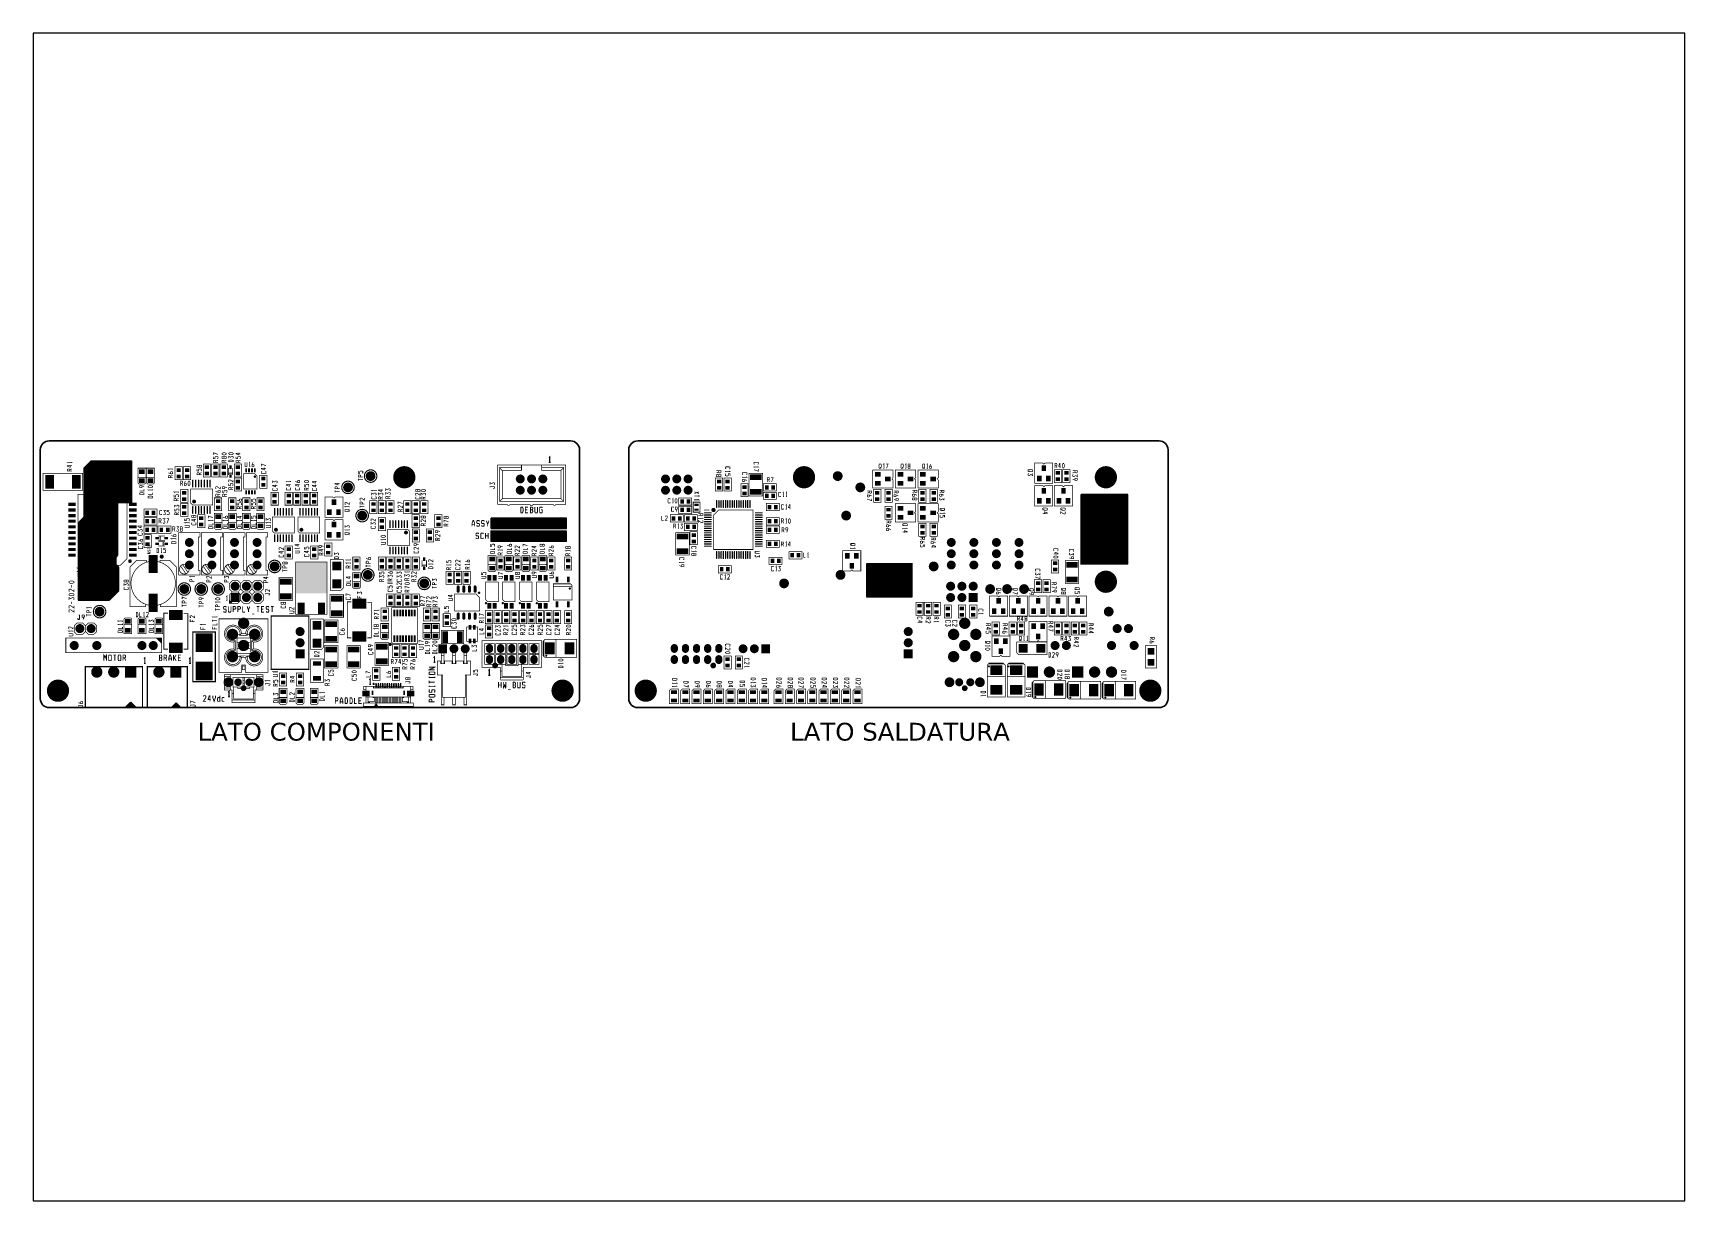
# Paper-space layout 'Layout1' of a CAD drawing. Extents: x 1.17 to 10.52, y 0.83 to 7.44.
# The model-space entities are those that its viewports show. They can reach past a viewport. Long polylines and large blocks are cut down to what shows.
import ezdxf

# ---------------------------------------------------------------- set-up
doc = ezdxf.new("R2010")
doc.units = 0
doc.header["$MEASUREMENT"] = 0
doc.layers.get('0').update_dxf_attribs({"linetype": 'CONTINUOUS'})
for name, color, linetype in [('22-302-0_DRD', 7, 'CONTINUOUS'), ('22-302-0_SMB', 8, 'CONTINUOUS'), ('22-302-0_SMT', 8, 'CONTINUOUS'), ('22-302-0_SSB', 1, 'CONTINUOUS'), ('22-302-0_SST', 1, 'CONTINUOUS'), ('THRUHOLE_NPT', 15, 'CONTINUOUS')]:
    doc.layers.add(name, color=color, linetype=linetype)
doc.styles.get("Standard").update_dxf_attribs({"font": 'verdana.ttf', "height": 4})

psp = doc.layouts.get("Layout1")

msp = doc.modelspace()

# ---------------------------------------------------------------- texts
at = {"linetype": 'Continuous'}
for s, p in [('LATO COMPONENTI', (-86.83, -3.57)), ('LATO SALDATURA', (46.46, -3.57))]:
    msp.add_text(s, height=4, dxfattribs=at).set_placement(p)

# ---------------------------------------------------------------- blocks, each defined once
blk = doc.blocks.new('RECTANGLE_1')
blk.add_solid([(1.30048, 0.6477), (1.30048, -0.6477), (-1.30048, 0.6477), (-1.30048, -0.6477)])
blk = doc.blocks.new('RECTANGLE_2')
blk.add_solid([(0.4826, 0.4064), (0.4826, -0.4064), (-0.4826, 0.4064), (-0.4826, -0.4064)])
blk = doc.blocks.new('RECTANGLE_3')
blk.add_solid([(0.6477, 1.30048), (0.6477, -1.30048), (-0.6477, 1.30048), (-0.6477, -1.30048)])
blk = doc.blocks.new('RECTANGLE_4')
blk.add_solid([(0.4064, 0.4826), (0.4064, -0.4826), (-0.4064, 0.4826), (-0.4064, -0.4826)])
blk = doc.blocks.new('RECTANGLE_5')
blk.add_solid([(0.99949, 2.04978), (0.99949, -2.04978), (-0.99949, 2.04978), (-0.99949, -2.04978)])
blk = doc.blocks.new('SQUARE_6')
blk.add_solid([(0.99949, 0.99949), (0.99949, -0.99949), (-0.99949, 0.99949), (-0.99949, -0.99949)])
blk = doc.blocks.new('RECTANGLE_7')
blk.add_solid([(1.0795, 1.3716), (1.0795, -1.3716), (-1.0795, 1.3716), (-1.0795, -1.3716)])
blk = doc.blocks.new('RECTANGLE_8')
blk.add_solid([(0.25019, 0.40005), (0.25019, -0.40005), (-0.25019, 0.40005), (-0.25019, -0.40005)])
blk = doc.blocks.new('RECTANGLE_9')
blk.add_solid([(0.40005, 0.25019), (0.40005, -0.25019), (-0.40005, 0.25019), (-0.40005, -0.25019)])
blk = doc.blocks.new('RECTANGLE_10')
blk.add_solid([(0.63627, 0.51308), (0.63627, -0.51308), (-0.63627, 0.51308), (-0.63627, -0.51308)])
blk = doc.blocks.new('RECTANGLE_13')
blk.add_solid([(1.905, 2.1209), (1.905, -2.1209), (-1.905, 2.1209), (-1.905, -2.1209)])
blk = doc.blocks.new('RECTANGLE_14')
blk.add_solid([(1.5494, 1.14935), (1.5494, -1.14935), (-1.5494, 1.14935), (-1.5494, -1.14935)])
blk = doc.blocks.new('ROUND_15')
at = {"const_width": 1.27}
blk.add_lwpolyline([(-0.635, 0, 1), (0.635, 0, 1)], format="xyb", close=True, dxfattribs=at)
blk = doc.blocks.new('ROUND_17')
at = {"const_width": 1.09982}
blk.add_lwpolyline([(-0.54991, 0, 1), (0.54991, 0, 1)], format="xyb", close=True, dxfattribs=at)
blk = doc.blocks.new('ROUND_18')
at = {"const_width": 0.84963}
blk.add_lwpolyline([(-0.424814, 0, 1), (0.424814, 0, 1)], format="xyb", close=True, dxfattribs=at)
blk = doc.blocks.new('ROUND_19')
at = {"const_width": 1.016}
blk.add_lwpolyline([(-0.508, 0, 1), (0.508, 0, 1)], format="xyb", close=True, dxfattribs=at)
blk = doc.blocks.new('SQUARE_20')
blk.add_solid([(1.016, 1.016), (1.016, -1.016), (-1.016, 1.016), (-1.016, -1.016)])
blk = doc.blocks.new('ROUND_21')
at = {"const_width": 0.99949}
blk.add_lwpolyline([(-0.499744, 0, 1), (0.499744, 0, 1)], format="xyb", close=True, dxfattribs=at)
blk = doc.blocks.new('OBLONG_22')
at = {"const_width": 1.6002}
blk.add_lwpolyline([(0, 0.19939), (0, -0.19939)], dxfattribs=at)
at = {"const_width": 0.8001}
for points in [[(-0.40005, 0.19939, 1), (0.40005, 0.19939, 1)], [(-0.40005, -0.19939, 1), (0.40005, -0.19939, 1)]]:
    blk.add_lwpolyline(points, format="xyb", close=True, dxfattribs=at)
blk = doc.blocks.new('SQUARE_25')
blk.add_solid([(1.27, 1.27), (1.27, -1.27), (-1.27, 1.27), (-1.27, -1.27)])
blk = doc.blocks.new('RECTANGLE_26')
blk.add_solid([(0.82423, 0.65024), (0.82423, -0.65024), (-0.82423, 0.65024), (-0.82423, -0.65024)])
blk = doc.blocks.new('RECTANGLE_27')
blk.add_solid([(0.14986, 0.50038), (0.14986, -0.50038), (-0.14986, 0.50038), (-0.14986, -0.50038)])
blk = doc.blocks.new('RECTANGLE_28')
blk.add_solid([(0.29972, 0.52451), (0.29972, -0.52451), (-0.29972, 0.52451), (-0.29972, -0.52451)])
blk = doc.blocks.new('ROUND_29')
at = {"const_width": 2.49936}
blk.add_lwpolyline([(-1.24968, 0, 1), (1.24968, 0, 1)], format="xyb", close=True, dxfattribs=at)
blk = doc.blocks.new('RECTANGLE_31')
blk.add_solid([(0.508, 0.635), (0.508, -0.635), (-0.508, 0.635), (-0.508, -0.635)])
blk = doc.blocks.new('RECTANGLE_32')
blk.add_solid([(0.9017, 0.508), (0.9017, -0.508), (-0.9017, 0.508), (-0.9017, -0.508)])
blk = doc.blocks.new('RECTANGLE_33')
blk.add_solid([(0.9652, 1.524), (0.9652, -1.524), (-0.9652, 1.524), (-0.9652, -1.524)])
blk = doc.blocks.new('SQUARE_34')
blk.add_solid([(1.01473, 1.01473), (1.01473, -1.01473), (-1.01473, 1.01473), (-1.01473, -1.01473)])
blk = doc.blocks.new('RECTANGLE_35')
blk.add_solid([(0.762, 1.27), (0.762, -1.27), (-0.762, 1.27), (-0.762, -1.27)])
blk = doc.blocks.new('SQUARE_36')
blk.add_solid([(3.5052, 3.5052), (3.5052, -3.5052), (-3.5052, 3.5052), (-3.5052, -3.5052)])
blk = doc.blocks.new('OBLONG_37')
at = {"const_width": 0.65024}
blk.add_lwpolyline([(0, 0.50038), (0, -0.50038)], dxfattribs=at)
at = {"const_width": 0.32512}
for points in [[(-0.16256, 0.50038, 1), (0.16256, 0.50038, 1)], [(-0.16256, -0.50038, 1), (0.16256, -0.50038, 1)]]:
    blk.add_lwpolyline(points, format="xyb", close=True, dxfattribs=at)
blk = doc.blocks.new('RECTANGLE_38')
blk.add_solid([(0.44958, 0.65024), (0.44958, -0.65024), (-0.44958, 0.65024), (-0.44958, -0.65024)])
blk = doc.blocks.new('RECTANGLE_39')
blk.add_solid([(0.29972, 0.65024), (0.29972, -0.65024), (-0.29972, 0.65024), (-0.29972, -0.65024)])
blk = doc.blocks.new('OBLONG_40')
at = {"const_width": 0.29972}
blk.add_lwpolyline([(0, 0.74041), (0, -0.74041)], dxfattribs=at)
at = {"const_width": 0.14986}
for points in [[(-0.07493, 0.74041, 1), (0.07493, 0.74041, 1)], [(-0.07493, -0.74041, 1), (0.07493, -0.74041, 1)]]:
    blk.add_lwpolyline(points, format="xyb", close=True, dxfattribs=at)
blk = doc.blocks.new('RECTANGLE_42')
blk.add_solid([(0.84963, 0.35052), (0.84963, -0.35052), (-0.84963, 0.35052), (-0.84963, -0.35052)])
blk = doc.blocks.new('RECTANGLE_43')
blk.add_solid([(0.20955, 0.44958), (0.20955, -0.44958), (-0.20955, 0.44958), (-0.20955, -0.44958)])
blk = doc.blocks.new('RECTANGLE_44')
blk.add_solid([(0.22479, 0.7493), (0.22479, -0.7493), (-0.22479, 0.7493), (-0.22479, -0.7493)])
blk = doc.blocks.new('ROUND_16')
at = {"const_width": 0.65024}
blk.add_lwpolyline([(-0.32512, 0, 1), (0.32512, 0, 1)], format="xyb", close=True, dxfattribs=at)
blk = doc.blocks.new('RECTANGLE_59')
blk.add_solid([(1.3716, 1.0795), (1.3716, -1.0795), (-1.3716, 1.0795), (-1.3716, -1.0795)])
blk = doc.blocks.new('RECTANGLE_60')
blk.add_solid([(0.6985, 0.4445), (0.6985, -0.4445), (-0.6985, 0.4445), (-0.6985, -0.4445)])
blk = doc.blocks.new('RECTANGLE_62')
blk.add_solid([(0.635, 0.508), (0.635, -0.508), (-0.635, 0.508), (-0.635, -0.508)])
blk = doc.blocks.new('RECTANGLE_63')
blk.add_solid([(0.7239, 0.7493), (0.7239, -0.7493), (-0.7239, 0.7493), (-0.7239, -0.7493)])
blk = doc.blocks.new('OBLONG_64')
at = {"const_width": 0.2794}
blk.add_lwpolyline([(0, 0.7493), (0, -0.7493)], dxfattribs=at)
at = {"const_width": 0.1397}
for points in [[(-0.06985, 0.7493, 1), (0.06985, 0.7493, 1)], [(-0.06985, -0.7493, 1), (0.06985, -0.7493, 1)]]:
    blk.add_lwpolyline(points, format="xyb", close=True, dxfattribs=at)
blk = doc.blocks.new('RECTANGLE_11')
blk.add_solid([(0.1397, 0.889), (0.1397, -0.889), (-0.1397, 0.889), (-0.1397, -0.889)])
blk = doc.blocks.new('OBLONG_12')
at = {"const_width": 0.2794}
blk.add_lwpolyline([(0.7493, 0), (-0.7493, 0)], dxfattribs=at)
at = {"const_width": 0.1397}
for points in [[(-0.81915, 0, 1), (-0.67945, 0, 1)], [(0.67945, 0, 1), (0.81915, 0, 1)]]:
    blk.add_lwpolyline(points, format="xyb", close=True, dxfattribs=at)
blk = doc.blocks.new('RECTANGLE_23')
blk.add_solid([(0.889, 0.1397), (0.889, -0.1397), (-0.889, 0.1397), (-0.889, -0.1397)])
blk = doc.blocks.new('RECTANGLE_24')
blk.add_solid([(0.50038, 0.25019), (0.50038, -0.25019), (-0.50038, 0.25019), (-0.50038, -0.25019)])
blk = doc.blocks.new('ROUND_97')
at = {"const_width": 0.90043}
blk.add_lwpolyline([(-0.450214, 0, 1), (0.450214, 0, 1)], format="xyb", close=True, dxfattribs=at)

# ---------------------------------------------------------------- linework, layer by layer
at = {"layer": '22-302-0_DRD'}
for p, q in [((-2.91, 63.84), (-120.2, 63.84)), ((12.18, 63.84), (129.47, 63.84)), ((-122.2, 61.84), (-122.2, 5.84)), ((-0.91, 5.84), (-0.91, 61.84)), ((10.18, 5.84), (10.18, 61.84)), ((131.47, 61.84), (131.47, 5.84)), ((-0.91, 57.44), (-0.91, 5.84)), ((-0.91, 5.84), (-0.91, 57.44)), ((10.18, 57.44), (10.18, 5.84)), ((10.18, 5.84), (10.18, 57.44)), ((-120.2, 3.84), (-2.91, 3.84)), ((129.47, 3.84), (12.18, 3.84))]:
    msp.add_line(p, q, dxfattribs=at)
for centre, start, end in [((-120.2, 61.84), 90, 180), ((-2.91, 61.84), 360, 90), ((12.18, 61.84), 90, 180), ((129.47, 61.84), 360, 90), ((-120.2, 5.84), 180, 270), ((-2.91, 5.84), 270, 0), ((12.18, 5.84), 180, 270), ((129.47, 5.84), 270, 0)]:
    msp.add_arc(centre, 2, start, end, dxfattribs=at)
at = {"layer": '22-302-0_SMB', "const_width": 0.254}
for points in [[(111.9, 51.84), (122.44, 51.84)], [(111.9, 51.84), (111.9, 36.1), (122.19, 36.1)], [(111.9, 51.74), (122.44, 51.74)], [(111.9, 51.51), (122.44, 51.51)], [(111.9, 51.29), (122.44, 51.29)], [(111.9, 51.06), (122.44, 51.06)], [(111.9, 50.83), (122.44, 50.83)], [(111.9, 50.6), (122.44, 50.6)], [(111.9, 50.37), (122.44, 50.37)], [(111.9, 50.14), (122.44, 50.14)], [(111.9, 49.91), (122.44, 49.91)], [(111.9, 49.69), (122.44, 49.69)], [(111.9, 49.46), (122.44, 49.46)], [(111.9, 49.23), (122.44, 49.23)], [(111.9, 49), (122.44, 49)], [(111.9, 48.77), (122.44, 48.77)], [(111.9, 48.54), (122.44, 48.54)], [(111.9, 48.31), (122.44, 48.31)], [(112.06, 51.84), (112.06, 36.1)], [(112.28, 51.84), (112.28, 36.1)], [(112.51, 51.84), (112.51, 36.1)], [(112.74, 51.84), (112.74, 36.1)], [(112.97, 51.84), (112.97, 36.1)], [(113.2, 51.84), (113.2, 36.1)], [(113.43, 51.84), (113.43, 36.1)], [(113.66, 51.84), (113.66, 36.1)], [(113.88, 51.84), (113.88, 36.1)], [(114.11, 51.84), (114.11, 36.1)], [(114.34, 51.84), (114.34, 36.1)], [(114.57, 51.84), (114.57, 36.1)], [(114.8, 51.84), (114.8, 36.1)], [(115.03, 51.84), (115.03, 36.1)], [(115.26, 51.84), (115.26, 36.1)], [(115.48, 51.84), (115.48, 36.1)], [(115.71, 51.84), (115.71, 36.1)], [(115.94, 51.84), (115.94, 36.1)], [(116.17, 51.84), (116.17, 36.1)], [(116.4, 51.84), (116.4, 36.1)], [(116.63, 51.84), (116.63, 36.1)], [(116.86, 51.84), (116.86, 36.1)], [(117.09, 51.84), (117.09, 36.1)], [(117.31, 51.84), (117.31, 36.1)], [(117.54, 51.84), (117.54, 36.1)], [(117.77, 51.84), (117.77, 36.1)], [(118, 51.84), (118, 36.1)], [(118.23, 51.84), (118.23, 36.1)], [(118.46, 51.84), (118.46, 36.1)], [(118.69, 51.84), (118.69, 36.1)], [(118.91, 51.84), (118.91, 36.1)], [(119.14, 51.84), (119.14, 36.1)], [(119.37, 51.84), (119.37, 36.1)], [(119.6, 51.84), (119.6, 36.1)], [(119.83, 51.84), (119.83, 36.1)], [(120.06, 51.84), (120.06, 36.1)], [(120.29, 51.84), (120.29, 36.1)], [(120.51, 51.84), (120.51, 36.1)], [(120.74, 51.84), (120.74, 36.1)], [(120.97, 51.84), (120.97, 36.1)], [(121.2, 51.84), (121.2, 36.1)], [(121.43, 51.84), (121.43, 36.1)], [(121.66, 51.84), (121.66, 36.1)], [(121.89, 51.84), (121.89, 36.1)], [(122.11, 51.84), (122.11, 36.1)], [(122.34, 51.84), (122.34, 36.1)], [(122.44, 51.84), (122.44, 36.1)], [(111.9, 48.09), (122.44, 48.09)], [(111.9, 47.86), (122.44, 47.86)], [(111.9, 47.63), (122.44, 47.63)], [(111.9, 47.4), (122.44, 47.4)], [(111.9, 47.17), (122.44, 47.17)], [(111.9, 46.94), (122.44, 46.94)], [(111.9, 46.71), (122.44, 46.71)], [(111.9, 46.49), (122.44, 46.49)], [(111.9, 46.26), (122.44, 46.26)], [(111.9, 46.03), (122.44, 46.03)], [(111.9, 45.8), (122.44, 45.8)], [(111.9, 45.57), (122.44, 45.57)], [(111.9, 45.34), (122.44, 45.34)], [(111.9, 45.11), (122.44, 45.11)], [(111.9, 44.88), (122.44, 44.88)], [(111.9, 44.66), (122.44, 44.66)], [(111.9, 44.43), (122.44, 44.43)], [(111.9, 44.2), (122.44, 44.2)], [(111.9, 43.97), (122.44, 43.97)], [(111.9, 43.74), (122.44, 43.74)], [(111.9, 43.51), (122.44, 43.51)], [(111.9, 43.28), (122.44, 43.28)], [(111.9, 43.06), (122.44, 43.06)], [(111.9, 42.83), (122.44, 42.83)], [(111.9, 42.6), (122.44, 42.6)], [(111.9, 42.37), (122.44, 42.37)], [(111.9, 42.14), (122.44, 42.14)], [(111.9, 41.91), (122.44, 41.91)], [(111.9, 41.68), (122.44, 41.68)], [(111.9, 41.46), (122.44, 41.46)], [(111.9, 41.23), (122.44, 41.23)], [(111.9, 41), (122.44, 41)], [(111.9, 40.77), (122.44, 40.77)], [(111.9, 40.54), (122.44, 40.54)], [(111.9, 40.31), (122.44, 40.31)], [(111.9, 40.08), (122.44, 40.08)], [(111.9, 39.86), (122.44, 39.86)], [(111.9, 39.63), (122.44, 39.63)], [(111.9, 39.4), (122.44, 39.4)], [(111.9, 39.17), (122.44, 39.17)], [(111.9, 38.94), (122.44, 38.94)], [(111.9, 38.71), (122.44, 38.71)], [(111.9, 38.48), (122.44, 38.48)], [(111.9, 38.26), (122.44, 38.26)], [(111.9, 38.03), (122.44, 38.03)], [(111.9, 37.8), (122.44, 37.8)], [(111.9, 37.57), (122.44, 37.57)], [(111.9, 37.34), (122.44, 37.34)], [(111.9, 37.11), (122.44, 37.11)], [(63.64, 36.22), (63.64, 28.73)], [(63.64, 36.22), (73.93, 36.22), (73.93, 28.73)], [(63.64, 36.15), (73.93, 36.15)], [(63.64, 35.92), (73.93, 35.92)], [(63.64, 35.69), (73.93, 35.69)], [(63.64, 35.46), (73.93, 35.46)], [(63.64, 35.23), (73.93, 35.23)], [(63.64, 35), (73.93, 35)], [(63.64, 34.78), (73.93, 34.78)], [(63.64, 34.55), (73.93, 34.55)], [(63.64, 34.32), (73.93, 34.32)], [(63.64, 34.09), (73.93, 34.09)], [(63.64, 33.86), (73.93, 33.86)], [(63.64, 33.63), (73.93, 33.63)], [(63.64, 33.4), (73.93, 33.4)], [(63.77, 36.22), (63.77, 28.73)], [(64, 36.22), (64, 28.73)], [(64.23, 36.22), (64.23, 28.73)], [(64.46, 36.22), (64.46, 28.73)], [(64.68, 36.22), (64.68, 28.73)], [(64.91, 36.22), (64.91, 28.73)], [(65.14, 36.22), (65.14, 28.73)], [(65.37, 36.22), (65.37, 28.73)], [(65.6, 36.22), (65.6, 28.73)], [(65.83, 36.22), (65.83, 28.73)], [(66.06, 36.22), (66.06, 28.73)], [(66.29, 36.22), (66.29, 28.73)], [(66.51, 36.22), (66.51, 28.73)], [(66.74, 36.22), (66.74, 28.73)], [(66.97, 36.22), (66.97, 28.73)], [(67.2, 36.22), (67.2, 28.73)], [(67.43, 36.22), (67.43, 28.73)], [(67.66, 36.22), (67.66, 28.73)], [(67.89, 36.22), (67.89, 28.73)], [(68.11, 36.22), (68.11, 28.73)], [(68.34, 36.22), (68.34, 28.73)], [(68.57, 36.22), (68.57, 28.73)], [(68.8, 36.22), (68.8, 28.73)], [(69.03, 36.22), (69.03, 28.73)], [(69.26, 36.22), (69.26, 28.73)], [(69.49, 36.22), (69.49, 28.73)], [(69.71, 36.22), (69.71, 28.73)], [(69.94, 36.22), (69.94, 28.73)], [(70.17, 36.22), (70.17, 28.73)], [(70.4, 36.22), (70.4, 28.73)], [(70.63, 36.22), (70.63, 28.73)], [(70.86, 36.22), (70.86, 28.73)], [(71.09, 36.22), (71.09, 28.73)], [(71.31, 36.22), (71.31, 28.73)], [(71.54, 36.22), (71.54, 28.73)], [(71.77, 36.22), (71.77, 28.73)], [(72, 36.22), (72, 28.73)], [(72.23, 36.22), (72.23, 28.73)], [(72.46, 36.22), (72.46, 28.73)], [(72.69, 36.22), (72.69, 28.73)], [(72.91, 36.22), (72.91, 28.73)], [(73.14, 36.22), (73.14, 28.73)], [(73.37, 36.22), (73.37, 28.73)], [(73.6, 36.22), (73.6, 28.73)], [(73.83, 36.22), (73.83, 28.73)], [(111.9, 36.88), (122.44, 36.88)], [(111.9, 36.66), (122.44, 36.66)], [(111.9, 36.43), (122.44, 36.43)], [(111.9, 36.2), (122.44, 36.2)], [(122.19, 36.1), (122.44, 36.1)], [(63.64, 33.18), (73.93, 33.18)], [(63.64, 32.95), (73.93, 32.95)], [(63.64, 32.72), (73.93, 32.72)], [(63.64, 32.49), (73.93, 32.49)], [(63.64, 32.26), (73.93, 32.26)], [(63.64, 32.03), (73.93, 32.03)], [(63.64, 31.8), (73.93, 31.8)], [(63.64, 31.58), (73.93, 31.58)], [(63.64, 31.35), (73.93, 31.35)], [(63.64, 31.12), (73.93, 31.12)], [(63.64, 30.89), (73.93, 30.89)], [(63.64, 30.66), (73.93, 30.66)], [(63.64, 30.43), (73.93, 30.43)], [(63.64, 30.2), (73.93, 30.2)], [(63.64, 29.98), (73.93, 29.98)], [(63.64, 29.75), (73.93, 29.75)], [(63.64, 29.52), (73.93, 29.52)], [(63.64, 29.29), (73.93, 29.29)], [(63.64, 29.06), (73.93, 29.06)], [(63.64, 28.83), (73.93, 28.83)], [(63.64, 28.73), (73.93, 28.73)]]:
    msp.add_lwpolyline(points, dxfattribs=at)
at = {"layer": '22-302-0_SMT'}
for points, const_width in [([(-101.62, 59.34), (-110.76, 59.34), (-112.42, 57.69), (-112.42, 46.64), (-113.56, 45.49), (-113.56, 37.87), (-113.69, 37.87)], 0.254), ([(-110.61, 59.34), (-110.61, 27.97)], 0.254), ([(-110.38, 59.34), (-110.38, 27.97)], 0.254), ([(-110.15, 59.34), (-110.15, 27.97)], 0.254), ([(-109.93, 59.34), (-109.93, 27.97)], 0.254), ([(-109.7, 59.34), (-109.7, 27.97)], 0.254), ([(-109.47, 59.34), (-109.47, 27.97)], 0.254), ([(-109.24, 59.34), (-109.24, 27.97)], 0.254), ([(-109.01, 59.34), (-109.01, 27.97)], 0.254), ([(-108.78, 59.34), (-108.78, 27.97)], 0.254), ([(-108.55, 59.34), (-108.55, 27.97)], 0.254), ([(-108.33, 59.34), (-108.33, 27.97)], 0.254), ([(-108.1, 59.34), (-108.1, 27.97)], 0.254), ([(-107.87, 59.34), (-107.87, 27.97)], 0.254), ([(-107.64, 59.34), (-107.64, 27.97)], 0.254), ([(-107.41, 59.34), (-107.41, 27.97)], 0.254), ([(-107.18, 59.34), (-107.18, 27.97)], 0.254), ([(-106.95, 59.34), (-106.95, 27.97)], 0.254), ([(-106.73, 59.34), (-106.73, 27.97)], 0.254), ([(-106.5, 59.34), (-106.5, 28.17)], 0.254), ([(-106.27, 59.34), (-106.27, 28.4)], 0.254), ([(-106.04, 59.34), (-106.04, 28.63)], 0.254), ([(-105.81, 59.34), (-105.81, 28.86)], 0.254), ([(-105.58, 59.34), (-105.58, 29.09)], 0.254), ([(-105.35, 59.34), (-105.35, 29.31)], 0.254), ([(-105.13, 59.34), (-105.13, 37.67)], 0.254), ([(-104.9, 59.34), (-104.9, 37.9)], 0.254), ([(-104.67, 59.34), (-104.67, 49.94)], 0.254), ([(-104.44, 59.34), (-104.44, 49.94)], 0.254), ([(-104.21, 59.34), (-104.21, 49.94)], 0.254), ([(-103.98, 59.34), (-103.98, 49.94)], 0.254), ([(-103.75, 59.34), (-103.75, 49.94)], 0.254), ([(-103.53, 59.34), (-103.53, 49.94)], 0.254), ([(-103.3, 59.34), (-103.3, 49.94)], 0.254), ([(-103.07, 59.34), (-103.07, 49.94)], 0.254), ([(-102.84, 59.34), (-102.84, 49.94)], 0.254), ([(-102.61, 59.34), (-102.61, 49.94)], 0.254), ([(-102.38, 59.34), (-102.38, 49.94)], 0.254), ([(-102.15, 59.34), (-102.15, 49.94)], 0.254), ([(-101.93, 59.34), (-101.93, 49.94)], 0.254), ([(-101.7, 59.34), (-101.7, 49.94)], 0.254), ([(-101.62, 59.34), (-101.62, 49.94)], 0.254), ([(-101.62, 57.56), (-112.42, 57.56)], 0.254), ([(-101.62, 57.33), (-112.42, 57.33)], 0.254), ([(-101.62, 57.1), (-112.42, 57.1)], 0.254), ([(-101.62, 56.87), (-112.42, 56.87)], 0.254), ([(-101.62, 56.65), (-112.42, 56.65)], 0.254), ([(-101.62, 56.42), (-112.42, 56.42)], 0.254), ([(-101.62, 56.19), (-112.42, 56.19)], 0.254), ([(-101.62, 55.96), (-112.42, 55.96)], 0.254), ([(-101.62, 55.73), (-112.42, 55.73)], 0.254), ([(-101.62, 57.79), (-112.31, 57.79)], 0.254), ([(-112.21, 57.89), (-112.21, 27.97)], 0.254), ([(-101.62, 58.02), (-112.09, 58.02)], 0.254), ([(-111.98, 58.12), (-111.98, 27.97)], 0.254), ([(-101.62, 58.25), (-111.86, 58.25)], 0.254), ([(-111.76, 58.35), (-111.76, 27.97)], 0.254), ([(-101.62, 58.47), (-111.63, 58.47)], 0.254), ([(-111.53, 58.58), (-111.53, 27.97)], 0.254), ([(-101.62, 58.7), (-111.4, 58.7)], 0.254), ([(-111.3, 58.8), (-111.3, 27.97)], 0.254), ([(-101.62, 58.93), (-111.17, 58.93)], 0.254), ([(-111.07, 59.03), (-111.07, 27.97)], 0.254), ([(-101.62, 59.16), (-110.94, 59.16)], 0.254), ([(-110.84, 59.26), (-110.84, 27.97)], 0.254), ([(-101.62, 55.5), (-112.42, 55.5)], 0.254), ([(-101.62, 55.27), (-112.42, 55.27)], 0.254), ([(-101.62, 55.04), (-112.42, 55.04)], 0.254), ([(-101.62, 54.82), (-112.42, 54.82)], 0.254), ([(-101.62, 54.59), (-112.42, 54.59)], 0.254), ([(-101.62, 54.36), (-112.42, 54.36)], 0.254), ([(-101.62, 54.13), (-112.42, 54.13)], 0.254), ([(-101.62, 53.9), (-112.42, 53.9)], 0.254), ([(-101.62, 53.67), (-112.42, 53.67)], 0.254), ([(-101.62, 53.44), (-112.42, 53.44)], 0.254), ([(-101.62, 53.22), (-112.42, 53.22)], 0.254), ([(-101.62, 52.99), (-112.42, 52.99)], 0.254), ([(-101.62, 52.76), (-112.42, 52.76)], 0.254), ([(-101.62, 52.53), (-112.42, 52.53)], 0.254), ([(-101.62, 52.3), (-112.42, 52.3)], 0.254), ([(-101.62, 52.07), (-112.42, 52.07)], 0.254), ([(-101.62, 51.84), (-112.42, 51.84)], 0.254), ([(-101.62, 51.62), (-112.42, 51.62)], 0.254), ([(-101.62, 51.39), (-112.42, 51.39)], 0.254), ([(-101.62, 51.16), (-112.42, 51.16)], 0.254), ([(-101.62, 50.93), (-112.42, 50.93)], 0.254), ([(-101.62, 50.7), (-112.42, 50.7)], 0.254), ([(-101.62, 50.47), (-112.42, 50.47)], 0.254), ([(-101.62, 50.24), (-112.42, 50.24)], 0.254), ([(-101.62, 50.02), (-112.42, 50.02)], 0.254), ([(-104.8, 49.79), (-112.42, 49.79)], 0.254), ([(-104.8, 49.56), (-112.42, 49.56)], 0.254), ([(-104.8, 49.33), (-112.42, 49.33)], 0.254), ([(-104.8, 49.1), (-112.42, 49.1)], 0.254), ([(-104.8, 48.87), (-112.42, 48.87)], 0.254), ([(-104.8, 48.64), (-112.42, 48.64)], 0.254), ([(-104.8, 48.42), (-112.42, 48.42)], 0.254), ([(-104.8, 48.19), (-112.42, 48.19)], 0.254), ([(-111.4, 48.29), (-111.4, 47.02)], 0.152), ([(-105.05, 48.29), (-111.4, 48.29)], 0.152), ([(-111.3, 48.29), (-111.3, 47.02)], 0.152), ([(-111.16, 48.29), (-111.16, 47.02)], 0.152), ([(-111.02, 48.29), (-111.02, 47.02)], 0.152), ([(-110.89, 48.29), (-110.89, 47.02)], 0.152), ([(-110.75, 48.29), (-110.75, 47.02)], 0.152), ([(-110.61, 48.29), (-110.61, 47.02)], 0.152), ([(-110.48, 48.29), (-110.48, 47.02)], 0.152), ([(-110.34, 48.29), (-110.34, 47.02)], 0.152), ([(-110.2, 48.29), (-110.2, 47.02)], 0.152), ([(-110.06, 48.29), (-110.06, 47.02)], 0.152), ([(-109.93, 48.29), (-109.93, 47.02)], 0.152), ([(-109.88, 51.84), (-109.88, 49.56)], 0.152), ([(-106.57, 51.84), (-109.88, 51.84)], 0.152), ([(-106.57, 51.72), (-109.88, 51.72)], 0.152), ([(-106.57, 51.58), (-109.88, 51.58)], 0.152), ([(-106.57, 51.44), (-109.88, 51.44)], 0.152), ([(-106.57, 51.31), (-109.88, 51.31)], 0.152), ([(-106.57, 51.17), (-109.88, 51.17)], 0.152), ([(-106.57, 51.03), (-109.88, 51.03)], 0.152), ([(-106.57, 50.89), (-109.88, 50.89)], 0.152), ([(-106.57, 50.76), (-109.88, 50.76)], 0.152), ([(-106.57, 50.62), (-109.88, 50.62)], 0.152), ([(-106.57, 50.48), (-109.88, 50.48)], 0.152), ([(-106.57, 50.35), (-109.88, 50.35)], 0.152), ([(-106.57, 50.21), (-109.88, 50.21)], 0.152), ([(-106.57, 50.07), (-109.88, 50.07)], 0.152), ([(-106.57, 49.93), (-109.88, 49.93)], 0.152), ([(-106.57, 49.8), (-109.88, 49.8)], 0.152), ([(-106.57, 49.69), (-106.57, 49.56), (-109.88, 49.56)], 0.152), ([(-106.57, 49.66), (-109.88, 49.66)], 0.152), ([(-109.79, 48.29), (-109.79, 47.02)], 0.152), ([(-109.77, 51.84), (-109.77, 49.56)], 0.152), ([(-109.65, 48.29), (-109.65, 47.02)], 0.152), ([(-109.64, 51.84), (-109.64, 49.56)], 0.152), ([(-109.51, 48.29), (-109.51, 47.02)], 0.152), ([(-109.5, 51.84), (-109.5, 49.56)], 0.152), ([(-109.38, 48.29), (-109.38, 47.02)], 0.152), ([(-109.36, 51.84), (-109.36, 49.56)], 0.152), ([(-109.24, 48.29), (-109.24, 47.02)], 0.152), ([(-109.23, 51.84), (-109.23, 49.56)], 0.152), ([(-109.1, 48.29), (-109.1, 47.02)], 0.152), ([(-109.09, 51.84), (-109.09, 49.56)], 0.152), ([(-108.97, 48.29), (-108.97, 47.02)], 0.152), ([(-108.95, 51.84), (-108.95, 49.56)], 0.152), ([(-108.83, 48.29), (-108.83, 47.02)], 0.152), ([(-108.81, 51.84), (-108.81, 49.56)], 0.152), ([(-108.69, 48.29), (-108.69, 47.02)], 0.152), ([(-108.68, 51.84), (-108.68, 49.56)], 0.152), ([(-108.55, 48.29), (-108.55, 47.02)], 0.152), ([(-108.54, 51.84), (-108.54, 49.56)], 0.152), ([(-108.42, 48.29), (-108.42, 47.02)], 0.152), ([(-108.4, 51.84), (-108.4, 49.56)], 0.152), ([(-108.28, 48.29), (-108.28, 47.02)], 0.152), ([(-108.27, 51.84), (-108.27, 49.56)], 0.152), ([(-108.14, 48.29), (-108.14, 47.02)], 0.152), ([(-108.13, 51.84), (-108.13, 49.56)], 0.152), ([(-108.01, 48.29), (-108.01, 47.02)], 0.152), ([(-107.99, 51.84), (-107.99, 49.56)], 0.152), ([(-107.87, 48.29), (-107.87, 47.02)], 0.152), ([(-107.85, 51.84), (-107.85, 49.56)], 0.152), ([(-107.73, 48.29), (-107.73, 47.02)], 0.152), ([(-107.72, 51.84), (-107.72, 49.56)], 0.152), ([(-107.59, 48.29), (-107.59, 47.02)], 0.152), ([(-107.58, 51.84), (-107.58, 49.56)], 0.152), ([(-107.46, 48.29), (-107.46, 47.02)], 0.152), ([(-107.44, 51.84), (-107.44, 49.56)], 0.152), ([(-107.32, 48.29), (-107.32, 47.02)], 0.152), ([(-107.31, 51.84), (-107.31, 49.56)], 0.152), ([(-107.18, 48.29), (-107.18, 47.02)], 0.152), ([(-107.17, 51.84), (-107.17, 49.56)], 0.152), ([(-107.05, 48.29), (-107.05, 47.02)], 0.152), ([(-107.03, 51.84), (-107.03, 49.56)], 0.152), ([(-106.91, 48.29), (-106.91, 47.02)], 0.152), ([(-106.89, 51.84), (-106.89, 49.56)], 0.152), ([(-106.77, 48.29), (-106.77, 47.02)], 0.152), ([(-106.76, 51.84), (-106.76, 49.56)], 0.152), ([(-106.63, 48.29), (-106.63, 47.02)], 0.152), ([(-106.62, 51.84), (-106.62, 49.56)], 0.152), ([(-106.57, 51.84), (-106.57, 49.69)], 0.152), ([(-106.5, 48.29), (-106.5, 47.02)], 0.152), ([(-106.36, 48.29), (-106.36, 47.02)], 0.152), ([(-106.22, 48.29), (-106.22, 47.02)], 0.152), ([(-106.09, 48.29), (-106.09, 47.02)], 0.152), ([(-105.95, 48.29), (-105.95, 47.02)], 0.152), ([(-105.81, 48.29), (-105.81, 47.02)], 0.152), ([(-105.67, 48.29), (-105.67, 47.02)], 0.152), ([(-105.54, 48.29), (-105.54, 47.02)], 0.152), ([(-105.4, 48.29), (-105.4, 47.02)], 0.152), ([(-105.26, 48.29), (-105.26, 47.02)], 0.152), ([(-105.13, 48.29), (-105.13, 47.02)], 0.152), ([(-105.05, 48.29), (-105.05, 47.02)], 0.152), ([(-104.8, 49.94), (-104.8, 38)], 0.254), ([(-101.62, 49.94), (-104.8, 49.94)], 0.254), ([(-104.8, 45.44), (-113.56, 45.44)], 0.254), ([(-104.8, 45.22), (-113.56, 45.22)], 0.254), ([(-104.8, 44.99), (-113.56, 44.99)], 0.254), ([(-104.8, 44.76), (-113.56, 44.76)], 0.254), ([(-104.8, 44.53), (-113.56, 44.53)], 0.254), ([(-104.8, 45.67), (-113.38, 45.67)], 0.254), ([(-113.36, 45.7), (-113.36, 27.97)], 0.254), ([(-104.8, 45.9), (-113.15, 45.9)], 0.254), ([(-113.13, 45.93), (-113.13, 27.97)], 0.254), ([(-104.8, 46.13), (-112.92, 46.13)], 0.254), ([(-112.9, 46.15), (-112.9, 27.97)], 0.254), ([(-104.8, 46.36), (-112.69, 46.36)], 0.254), ([(-112.67, 46.38), (-112.67, 27.97)], 0.254), ([(-104.8, 46.59), (-112.47, 46.59)], 0.254), ([(-112.44, 46.61), (-112.44, 27.97)], 0.254), ([(-104.8, 47.96), (-112.42, 47.96)], 0.254), ([(-104.8, 47.73), (-112.42, 47.73)], 0.254), ([(-104.8, 47.5), (-112.42, 47.5)], 0.254), ([(-104.8, 47.27), (-112.42, 47.27)], 0.254), ([(-104.8, 47.04), (-112.42, 47.04)], 0.254), ([(-104.8, 46.82), (-112.42, 46.82)], 0.254), ([(-105.05, 48.22), (-111.4, 48.22)], 0.152), ([(-105.05, 48.08), (-111.4, 48.08)], 0.152), ([(-105.05, 47.94), (-111.4, 47.94)], 0.152), ([(-105.05, 47.81), (-111.4, 47.81)], 0.152), ([(-105.05, 47.67), (-111.4, 47.67)], 0.152), ([(-105.05, 47.53), (-111.4, 47.53)], 0.152), ([(-105.05, 47.39), (-111.4, 47.39)], 0.152), ([(-105.05, 47.26), (-111.4, 47.26)], 0.152), ([(-105.05, 47.12), (-111.4, 47.12)], 0.152), ([(-105.05, 47.02), (-111.4, 47.02)], 0.152), ([(-111.4, 45.75), (-111.4, 44.48)], 0.152), ([(-105.05, 45.75), (-111.4, 45.75)], 0.152), ([(-105.05, 45.68), (-111.4, 45.68)], 0.152), ([(-105.05, 45.54), (-111.4, 45.54)], 0.152), ([(-105.05, 45.4), (-111.4, 45.4)], 0.152), ([(-105.05, 45.27), (-111.4, 45.27)], 0.152), ([(-105.05, 45.13), (-111.4, 45.13)], 0.152), ([(-105.05, 44.99), (-111.4, 44.99)], 0.152), ([(-105.05, 44.85), (-111.4, 44.85)], 0.152), ([(-105.05, 44.72), (-111.4, 44.72)], 0.152), ([(-105.05, 44.58), (-111.4, 44.58)], 0.152), ([(-111.3, 45.75), (-111.3, 44.48)], 0.152), ([(-111.16, 45.75), (-111.16, 44.48)], 0.152), ([(-111.02, 45.75), (-111.02, 44.48)], 0.152), ([(-110.89, 45.75), (-110.89, 44.48)], 0.152), ([(-110.75, 45.75), (-110.75, 44.48)], 0.152), ([(-110.61, 45.75), (-110.61, 44.48)], 0.152), ([(-110.48, 45.75), (-110.48, 44.48)], 0.152), ([(-110.34, 45.75), (-110.34, 44.48)], 0.152), ([(-110.2, 45.75), (-110.2, 44.48)], 0.152), ([(-110.06, 45.75), (-110.06, 44.48)], 0.152), ([(-109.93, 45.75), (-109.93, 44.48)], 0.152), ([(-109.79, 45.75), (-109.79, 44.48)], 0.152), ([(-109.65, 45.75), (-109.65, 44.48)], 0.152), ([(-109.51, 45.75), (-109.51, 44.48)], 0.152), ([(-109.38, 45.75), (-109.38, 44.48)], 0.152), ([(-109.24, 45.75), (-109.24, 44.48)], 0.152), ([(-109.1, 45.75), (-109.1, 44.48)], 0.152), ([(-108.97, 45.75), (-108.97, 44.48)], 0.152), ([(-108.83, 45.75), (-108.83, 44.48)], 0.152), ([(-108.69, 45.75), (-108.69, 44.48)], 0.152), ([(-108.55, 45.75), (-108.55, 44.48)], 0.152), ([(-108.42, 45.75), (-108.42, 44.48)], 0.152), ([(-108.28, 45.75), (-108.28, 44.48)], 0.152), ([(-108.14, 45.75), (-108.14, 44.48)], 0.152), ([(-108.01, 45.75), (-108.01, 44.48)], 0.152), ([(-107.87, 45.75), (-107.87, 44.48)], 0.152), ([(-107.73, 45.75), (-107.73, 44.48)], 0.152), ([(-107.59, 45.75), (-107.59, 44.48)], 0.152), ([(-107.46, 45.75), (-107.46, 44.48)], 0.152), ([(-107.32, 45.75), (-107.32, 44.48)], 0.152), ([(-107.18, 45.75), (-107.18, 44.48)], 0.152), ([(-107.05, 45.75), (-107.05, 44.48)], 0.152), ([(-106.91, 45.75), (-106.91, 44.48)], 0.152), ([(-106.77, 45.75), (-106.77, 44.48)], 0.152), ([(-106.63, 45.75), (-106.63, 44.48)], 0.152), ([(-106.5, 45.75), (-106.5, 44.48)], 0.152), ([(-106.36, 45.75), (-106.36, 44.48)], 0.152), ([(-106.22, 45.75), (-106.22, 44.48)], 0.152), ([(-106.09, 45.75), (-106.09, 44.48)], 0.152), ([(-105.95, 45.75), (-105.95, 44.48)], 0.152), ([(-105.81, 45.75), (-105.81, 44.48)], 0.152), ([(-105.67, 45.75), (-105.67, 44.48)], 0.152), ([(-105.54, 45.75), (-105.54, 44.48)], 0.152), ([(-105.4, 45.75), (-105.4, 44.48)], 0.152), ([(-105.26, 45.75), (-105.26, 44.48)], 0.152), ([(-105.13, 45.75), (-105.13, 44.48)], 0.152), ([(-105.05, 45.75), (-105.05, 44.48)], 0.152), ([(-104.8, 44.3), (-113.56, 44.3)], 0.254), ([(-104.8, 44.07), (-113.56, 44.07)], 0.254), ([(-104.8, 43.84), (-113.56, 43.84)], 0.254), ([(-104.8, 43.61), (-113.56, 43.61)], 0.254), ([(-104.8, 43.39), (-113.56, 43.39)], 0.254), ([(-104.8, 43.16), (-113.56, 43.16)], 0.254), ([(-104.8, 42.93), (-113.56, 42.93)], 0.254), ([(-104.8, 42.7), (-113.56, 42.7)], 0.254), ([(-104.8, 42.47), (-113.56, 42.47)], 0.254), ([(-104.8, 42.24), (-113.56, 42.24)], 0.254), ([(-104.8, 42.01), (-113.56, 42.01)], 0.254), ([(-104.8, 41.79), (-113.56, 41.79)], 0.254), ([(-104.8, 41.56), (-113.56, 41.56)], 0.254), ([(-104.8, 41.33), (-113.56, 41.33)], 0.254), ([(-104.8, 41.1), (-113.56, 41.1)], 0.254), ([(-104.8, 40.87), (-113.56, 40.87)], 0.254), ([(-105.05, 44.48), (-111.4, 44.48)], 0.152), ([(-111.4, 43.21), (-111.4, 41.94)], 0.152), ([(-105.05, 43.21), (-111.4, 43.21)], 0.152), ([(-105.05, 43.14), (-111.4, 43.14)], 0.152), ([(-105.05, 43), (-111.4, 43)], 0.152), ([(-105.05, 42.86), (-111.4, 42.86)], 0.152), ([(-105.05, 42.73), (-111.4, 42.73)], 0.152), ([(-105.05, 42.59), (-111.4, 42.59)], 0.152), ([(-105.05, 42.45), (-111.4, 42.45)], 0.152), ([(-105.05, 42.31), (-111.4, 42.31)], 0.152), ([(-105.05, 42.18), (-111.4, 42.18)], 0.152), ([(-105.05, 42.04), (-111.4, 42.04)], 0.152), ([(-105.05, 41.94), (-111.4, 41.94)], 0.152), ([(-111.3, 43.21), (-111.3, 41.94)], 0.152), ([(-111.16, 43.21), (-111.16, 41.94)], 0.152), ([(-111.02, 43.21), (-111.02, 41.94)], 0.152), ([(-110.89, 43.21), (-110.89, 41.94)], 0.152), ([(-110.75, 43.21), (-110.75, 41.94)], 0.152), ([(-110.61, 43.21), (-110.61, 41.94)], 0.152), ([(-110.48, 43.21), (-110.48, 41.94)], 0.152), ([(-110.34, 43.21), (-110.34, 41.94)], 0.152), ([(-110.2, 43.21), (-110.2, 41.94)], 0.152), ([(-110.06, 43.21), (-110.06, 41.94)], 0.152), ([(-109.93, 43.21), (-109.93, 41.94)], 0.152), ([(-109.79, 43.21), (-109.79, 41.94)], 0.152), ([(-109.65, 43.21), (-109.65, 41.94)], 0.152), ([(-109.51, 43.21), (-109.51, 41.94)], 0.152), ([(-109.38, 43.21), (-109.38, 41.94)], 0.152), ([(-109.24, 43.21), (-109.24, 41.94)], 0.152), ([(-109.1, 43.21), (-109.1, 41.94)], 0.152), ([(-108.97, 43.21), (-108.97, 41.94)], 0.152), ([(-108.83, 43.21), (-108.83, 41.94)], 0.152), ([(-108.69, 43.21), (-108.69, 41.94)], 0.152), ([(-108.55, 43.21), (-108.55, 41.94)], 0.152), ([(-108.42, 43.21), (-108.42, 41.94)], 0.152), ([(-108.28, 43.21), (-108.28, 41.94)], 0.152), ([(-108.14, 43.21), (-108.14, 41.94)], 0.152), ([(-108.01, 43.21), (-108.01, 41.94)], 0.152), ([(-107.87, 43.21), (-107.87, 41.94)], 0.152), ([(-107.73, 43.21), (-107.73, 41.94)], 0.152), ([(-107.59, 43.21), (-107.59, 41.94)], 0.152), ([(-107.46, 43.21), (-107.46, 41.94)], 0.152), ([(-107.32, 43.21), (-107.32, 41.94)], 0.152), ([(-107.18, 43.21), (-107.18, 41.94)], 0.152), ([(-107.05, 43.21), (-107.05, 41.94)], 0.152), ([(-106.91, 43.21), (-106.91, 41.94)], 0.152), ([(-106.77, 43.21), (-106.77, 41.94)], 0.152), ([(-106.63, 43.21), (-106.63, 41.94)], 0.152), ([(-106.5, 43.21), (-106.5, 41.94)], 0.152), ([(-106.36, 43.21), (-106.36, 41.94)], 0.152), ([(-106.22, 43.21), (-106.22, 41.94)], 0.152), ([(-106.09, 43.21), (-106.09, 41.94)], 0.152), ([(-105.95, 43.21), (-105.95, 41.94)], 0.152), ([(-105.81, 43.21), (-105.81, 41.94)], 0.152), ([(-105.67, 43.21), (-105.67, 41.94)], 0.152), ([(-105.54, 43.21), (-105.54, 41.94)], 0.152), ([(-105.4, 43.21), (-105.4, 41.94)], 0.152), ([(-105.26, 43.21), (-105.26, 41.94)], 0.152), ([(-105.13, 43.21), (-105.13, 41.94)], 0.152), ([(-105.05, 43.21), (-105.05, 41.94)], 0.152), ([(-113.69, 37.87), (-113.69, 27.97)], 0.254), ([(-105.13, 37.67), (-113.69, 37.67)], 0.254), ([(-105.18, 37.44), (-113.69, 37.44)], 0.254), ([(-105.18, 37.21), (-113.69, 37.21)], 0.254), ([(-113.58, 37.87), (-113.58, 27.97)], 0.254), ([(-104.8, 40.64), (-113.56, 40.64)], 0.254), ([(-104.8, 40.41), (-113.56, 40.41)], 0.254), ([(-104.8, 40.19), (-113.56, 40.19)], 0.254), ([(-104.8, 39.96), (-113.56, 39.96)], 0.254), ([(-104.8, 39.73), (-113.56, 39.73)], 0.254), ([(-104.8, 39.5), (-113.56, 39.5)], 0.254), ([(-104.8, 39.27), (-113.56, 39.27)], 0.254), ([(-104.8, 39.04), (-113.56, 39.04)], 0.254), ([(-104.8, 38.81), (-113.56, 38.81)], 0.254), ([(-104.8, 38.59), (-113.56, 38.59)], 0.254), ([(-104.8, 38.36), (-113.56, 38.36)], 0.254), ([(-104.8, 38.13), (-113.56, 38.13)], 0.254), ([(-104.9, 37.9), (-113.56, 37.9)], 0.254), ([(-111.4, 40.67), (-111.4, 39.4)], 0.152), ([(-105.05, 40.67), (-111.4, 40.67)], 0.152), ([(-105.05, 40.6), (-111.4, 40.6)], 0.152), ([(-105.05, 40.46), (-111.4, 40.46)], 0.152), ([(-105.05, 40.32), (-111.4, 40.32)], 0.152), ([(-105.05, 40.19), (-111.4, 40.19)], 0.152), ([(-105.05, 40.05), (-111.4, 40.05)], 0.152), ([(-105.05, 39.91), (-111.4, 39.91)], 0.152), ([(-105.05, 39.77), (-111.4, 39.77)], 0.152), ([(-105.05, 39.64), (-111.4, 39.64)], 0.152), ([(-105.05, 39.5), (-111.4, 39.5)], 0.152), ([(-105.05, 39.4), (-111.4, 39.4)], 0.152), ([(-111.3, 40.67), (-111.3, 39.4)], 0.152), ([(-111.16, 40.67), (-111.16, 39.4)], 0.152), ([(-111.02, 40.67), (-111.02, 39.4)], 0.152), ([(-110.89, 40.67), (-110.89, 39.4)], 0.152), ([(-110.75, 40.67), (-110.75, 39.4)], 0.152), ([(-110.61, 40.67), (-110.61, 39.4)], 0.152), ([(-110.48, 40.67), (-110.48, 39.4)], 0.152), ([(-110.34, 40.67), (-110.34, 39.4)], 0.152), ([(-110.2, 40.67), (-110.2, 39.4)], 0.152), ([(-110.06, 40.67), (-110.06, 39.4)], 0.152), ([(-109.93, 40.67), (-109.93, 39.4)], 0.152), ([(-109.88, 38.13), (-109.88, 35.84)], 0.152), ([(-106.57, 38.13), (-109.88, 38.13)], 0.152), ([(-106.57, 38), (-109.88, 38)], 0.152), ([(-106.57, 37.86), (-109.88, 37.86)], 0.152), ([(-106.57, 37.73), (-109.88, 37.73)], 0.152), ([(-106.57, 37.59), (-109.88, 37.59)], 0.152), ([(-106.57, 37.45), (-109.88, 37.45)], 0.152), ([(-106.57, 37.32), (-109.88, 37.32)], 0.152), ([(-106.57, 37.18), (-109.88, 37.18)], 0.152), ([(-109.79, 40.67), (-109.79, 39.4)], 0.152), ([(-109.77, 38.13), (-109.77, 35.84)], 0.152), ([(-109.65, 40.67), (-109.65, 39.4)], 0.152), ([(-109.64, 38.13), (-109.64, 35.84)], 0.152), ([(-109.51, 40.67), (-109.51, 39.4)], 0.152), ([(-109.5, 38.13), (-109.5, 35.84)], 0.152), ([(-109.38, 40.67), (-109.38, 39.4)], 0.152), ([(-109.36, 38.13), (-109.36, 35.84)], 0.152), ([(-109.24, 40.67), (-109.24, 39.4)], 0.152), ([(-109.23, 38.13), (-109.23, 35.84)], 0.152), ([(-109.1, 40.67), (-109.1, 39.4)], 0.152), ([(-109.09, 38.13), (-109.09, 35.84)], 0.152), ([(-108.97, 40.67), (-108.97, 39.4)], 0.152), ([(-108.95, 38.13), (-108.95, 35.84)], 0.152), ([(-108.83, 40.67), (-108.83, 39.4)], 0.152), ([(-108.81, 38.13), (-108.81, 35.84)], 0.152), ([(-108.69, 40.67), (-108.69, 39.4)], 0.152), ([(-108.68, 38.13), (-108.68, 35.84)], 0.152), ([(-108.55, 40.67), (-108.55, 39.4)], 0.152), ([(-108.54, 38.13), (-108.54, 35.84)], 0.152), ([(-108.42, 40.67), (-108.42, 39.4)], 0.152), ([(-108.4, 38.13), (-108.4, 35.84)], 0.152), ([(-108.28, 40.67), (-108.28, 39.4)], 0.152), ([(-108.27, 38.13), (-108.27, 35.84)], 0.152), ([(-108.14, 40.67), (-108.14, 39.4)], 0.152), ([(-108.13, 38.13), (-108.13, 35.84)], 0.152), ([(-108.01, 40.67), (-108.01, 39.4)], 0.152), ([(-107.99, 38.13), (-107.99, 35.84)], 0.152), ([(-107.87, 40.67), (-107.87, 39.4)], 0.152), ([(-107.85, 38.13), (-107.85, 35.84)], 0.152), ([(-107.73, 40.67), (-107.73, 39.4)], 0.152), ([(-107.72, 38.13), (-107.72, 35.84)], 0.152), ([(-107.59, 40.67), (-107.59, 39.4)], 0.152), ([(-107.58, 38.13), (-107.58, 35.84)], 0.152), ([(-107.46, 40.67), (-107.46, 39.4)], 0.152), ([(-107.44, 38.13), (-107.44, 35.84)], 0.152), ([(-107.32, 40.67), (-107.32, 39.4)], 0.152), ([(-107.31, 38.13), (-107.31, 35.84)], 0.152), ([(-107.18, 40.67), (-107.18, 39.4)], 0.152), ([(-107.17, 38.13), (-107.17, 35.84)], 0.152), ([(-107.05, 40.67), (-107.05, 39.4)], 0.152), ([(-107.03, 38.13), (-107.03, 35.84)], 0.152), ([(-106.91, 40.67), (-106.91, 39.4)], 0.152), ([(-106.89, 38.13), (-106.89, 35.84)], 0.152), ([(-106.77, 40.67), (-106.77, 39.4)], 0.152), ([(-106.76, 38.13), (-106.76, 35.84)], 0.152), ([(-106.63, 40.67), (-106.63, 39.4)], 0.152), ([(-106.62, 38.13), (-106.62, 35.84)], 0.152), ([(-106.57, 38.13), (-106.57, 35.97)], 0.152), ([(-106.5, 40.67), (-106.5, 39.4)], 0.152), ([(-106.36, 40.67), (-106.36, 39.4)], 0.152), ([(-106.22, 40.67), (-106.22, 39.4)], 0.152), ([(-106.09, 40.67), (-106.09, 39.4)], 0.152), ([(-105.95, 40.67), (-105.95, 39.4)], 0.152), ([(-105.81, 40.67), (-105.81, 39.4)], 0.152), ([(-105.67, 40.67), (-105.67, 39.4)], 0.152), ([(-105.54, 40.67), (-105.54, 39.4)], 0.152), ([(-105.4, 40.67), (-105.4, 39.4)], 0.152), ([(-105.26, 40.67), (-105.26, 39.4)], 0.152), ([(-104.8, 38), (-105.18, 37.62)], 0.254), ([(-105.18, 37.62), (-105.18, 36.1)], 0.254), ([(-105.13, 40.67), (-105.13, 39.4)], 0.152), ([(-105.05, 40.67), (-105.05, 39.4)], 0.152), ([(-105.18, 36.99), (-113.69, 36.99)], 0.254), ([(-105.18, 36.76), (-113.69, 36.76)], 0.254), ([(-105.18, 36.53), (-113.69, 36.53)], 0.254), ([(-105.18, 36.3), (-113.69, 36.3)], 0.254), ([(-105.15, 36.07), (-113.69, 36.07)], 0.254), ([(-104.92, 35.84), (-113.69, 35.84)], 0.254), ([(-104.69, 35.61), (-113.69, 35.61)], 0.254), ([(-104.54, 35.39), (-113.69, 35.39)], 0.254), ([(-104.54, 35.16), (-113.69, 35.16)], 0.254), ([(-104.54, 34.93), (-113.69, 34.93)], 0.254), ([(-104.54, 34.7), (-113.69, 34.7)], 0.254), ([(-104.54, 34.47), (-113.69, 34.47)], 0.254), ([(-104.54, 34.24), (-113.69, 34.24)], 0.254), ([(-104.54, 34.01), (-113.69, 34.01)], 0.254), ([(-104.54, 33.79), (-113.69, 33.79)], 0.254), ([(-104.54, 33.56), (-113.69, 33.56)], 0.254), ([(-104.54, 33.33), (-113.69, 33.33)], 0.254), ([(-106.57, 37.04), (-109.88, 37.04)], 0.152), ([(-106.57, 36.9), (-109.88, 36.9)], 0.152), ([(-106.57, 36.77), (-109.88, 36.77)], 0.152), ([(-106.57, 36.63), (-109.88, 36.63)], 0.152), ([(-106.57, 36.49), (-109.88, 36.49)], 0.152), ([(-106.57, 36.36), (-109.88, 36.36)], 0.152), ([(-106.57, 36.22), (-109.88, 36.22)], 0.152), ([(-106.57, 36.08), (-109.88, 36.08)], 0.152), ([(-106.57, 35.97), (-106.57, 35.84), (-109.88, 35.84)], 0.152), ([(-106.57, 35.94), (-109.88, 35.94)], 0.152), ([(-105.18, 36.1), (-104.54, 35.46)], 0.254), ([(-105.13, 36.05), (-105.13, 29.54)], 0.254), ([(-104.9, 35.82), (-104.9, 29.77)], 0.254), ([(-104.67, 35.59), (-104.67, 30)], 0.254), ([(-104.54, 35.46), (-104.54, 30.13)], 0.254), ([(-104.54, 33.1), (-113.69, 33.1)], 0.254), ([(-104.54, 32.87), (-113.69, 32.87)], 0.254), ([(-104.54, 32.64), (-113.69, 32.64)], 0.254), ([(-104.54, 32.41), (-113.69, 32.41)], 0.254), ([(-104.54, 32.18), (-113.69, 32.18)], 0.254), ([(-104.54, 31.96), (-113.69, 31.96)], 0.254), ([(-104.54, 31.73), (-113.69, 31.73)], 0.254), ([(-104.54, 31.5), (-113.69, 31.5)], 0.254), ([(-104.54, 31.27), (-113.69, 31.27)], 0.254), ([(-104.54, 31.04), (-113.69, 31.04)], 0.254), ([(-104.54, 30.81), (-113.69, 30.81)], 0.254), ([(-104.54, 30.58), (-113.69, 30.58)], 0.254), ([(-104.54, 30.36), (-113.69, 30.36)], 0.254), ([(-104.54, 30.13), (-113.69, 30.13)], 0.254), ([(-104.77, 29.9), (-113.69, 29.9)], 0.254), ([(-105, 29.67), (-113.69, 29.67)], 0.254), ([(-104.54, 30.13), (-106.7, 27.97)], 0.254), ([(-105.23, 29.44), (-113.69, 29.44)], 0.254), ([(-105.46, 29.21), (-113.69, 29.21)], 0.254), ([(-105.68, 28.98), (-113.69, 28.98)], 0.254), ([(-105.91, 28.76), (-113.69, 28.76)], 0.254), ([(-106.14, 28.53), (-113.69, 28.53)], 0.254), ([(-106.37, 28.3), (-113.69, 28.3)], 0.254), ([(-106.6, 28.07), (-113.69, 28.07)], 0.254), ([(-106.7, 27.97), (-113.69, 27.97)], 0.254)]:
    msp.add_lwpolyline(points, dxfattribs=dict(at, const_width=const_width))
at = {"layer": '22-302-0_SSB'}
for points, const_width in [([(30.39, 57.1), (30.39, 56.75), (30.57, 56.63), (30.74, 56.63), (30.9, 56.75), (30.9, 57.1), (29.89, 57.1)], 0.152), ([(30.39, 56.81), (29.89, 56.63)], 0.152), ([(30.39, 55.85), (30.57, 55.79), (30.74, 55.79), (30.9, 55.85), (30.9, 56.21), (30.74, 56.27), (30.57, 56.27), (30.39, 56.21), (30.39, 55.85), (30.23, 55.79), (30.06, 55.79), (29.89, 55.85), (29.89, 56.21), (30.06, 56.27), (30.23, 56.27), (30.39, 56.21)], 0.152), ([(32.09, 57.52), (31.92, 57.58), (31.92, 57.94), (32.09, 57.99), (32.77, 57.99), (32.93, 57.94), (32.93, 57.58), (32.77, 57.52)], 0.152), ([(31.92, 56.8), (31.92, 57.04)], 0.152), ([(31.92, 56.92), (32.93, 56.92), (32.77, 57.04)], 0.152), ([(32.09, 56.44), (31.92, 56.38), (31.92, 56.02), (32.09, 55.96), (32.43, 55.96), (32.6, 56.08), (32.6, 56.44), (32.93, 56.44), (32.93, 55.96)], 0.152), ([(35.9, 56.25), (35.73, 56.31), (35.73, 56.67), (35.9, 56.72), (36.58, 56.72), (36.74, 56.67), (36.74, 56.31), (36.58, 56.25)], 0.152), ([(35.73, 55.53), (35.73, 55.77)], 0.152), ([(35.73, 55.65), (36.74, 55.65), (36.58, 55.77)], 0.152), ([(37.61, 51.46), (40.28, 51.46), (40.28, 56.54), (37.23, 56.54), (37.23, 51.46), (37.61, 51.46)], 0.152), ([(38.49, 58.56), (38.32, 58.62), (38.32, 58.97), (38.49, 59.03), (39.16, 59.03), (39.33, 58.97), (39.33, 58.62), (39.16, 58.56)], 0.152), ([(38.32, 57.84), (38.32, 58.08)], 0.152), ([(38.32, 57.96), (39.33, 57.96), (39.16, 58.08)], 0.152), ([(38.32, 57.35), (39.33, 57), (39.33, 57.47)], 0.152), ([(65.04, 57.31), (65.04, 53.24), (69.61, 53.24), (69.61, 55.02), (69.36, 55.27), (69.61, 55.53), (69.61, 57.31), (65.04, 57.31)], 0.152), ([(66.48, 57.8), (66.54, 57.64), (66.77, 57.64), (66.83, 57.8), (66.95, 57.97), (66.95, 58.48), (66.89, 58.65), (66.54, 58.65), (66.48, 58.48), (66.48, 57.8)], 0.152), ([(66.71, 57.97), (66.95, 57.64)], 0.152), ([(67.55, 57.64), (67.55, 58.65), (67.43, 58.48)], 0.152), ([(67.67, 57.64), (67.43, 57.64)], 0.152), ([(68.15, 57.64), (68.51, 58.65), (68.04, 58.65)], 0.152), ([(70.12, 57.31), (70.12, 53.24), (74.69, 53.24), (74.69, 55.02), (74.44, 55.27), (74.69, 55.53), (74.69, 57.31), (70.12, 57.31)], 0.152), ([(71.43, 57.8), (71.49, 57.64), (71.73, 57.64), (71.79, 57.8), (71.9, 57.97), (71.9, 58.48), (71.85, 58.65), (71.49, 58.65), (71.43, 58.48), (71.43, 57.8)], 0.152), ([(71.67, 57.97), (71.9, 57.64)], 0.152), ([(72.51, 57.64), (72.51, 58.65), (72.39, 58.48)], 0.152), ([(72.62, 57.64), (72.39, 57.64)], 0.152), ([(73.4, 58.14), (73.46, 58.31), (73.46, 58.48), (73.4, 58.65), (73.05, 58.65), (72.99, 58.48), (72.99, 58.31), (73.05, 58.14), (73.4, 58.14), (73.46, 57.97), (73.46, 57.8), (73.4, 57.64), (73.05, 57.64), (72.99, 57.8), (72.99, 57.97), (73.05, 58.14)], 0.152), ([(75.2, 57.31), (75.2, 53.24), (79.77, 53.24), (79.77, 55.02), (79.52, 55.27), (79.77, 55.53), (79.77, 57.31), (75.2, 57.31)], 0.152), ([(76.26, 57.8), (76.32, 57.64), (76.55, 57.64), (76.61, 57.8), (76.73, 57.97), (76.73, 58.48), (76.67, 58.65), (76.32, 58.65), (76.26, 58.48), (76.26, 57.8)], 0.152), ([(76.49, 57.97), (76.73, 57.64)], 0.152), ([(77.33, 57.64), (77.33, 58.65), (77.21, 58.48)], 0.152), ([(77.45, 57.64), (77.21, 57.64)], 0.152), ([(77.87, 58.14), (78.23, 58.14), (78.29, 57.97), (78.29, 57.8), (78.23, 57.64), (77.87, 57.64), (77.81, 57.8), (77.81, 57.97), (78.05, 58.65)], 0.152), ([(100.14, 57.35), (99.97, 57.3), (99.97, 57.06), (100.14, 57), (100.31, 56.88), (100.82, 56.88), (100.99, 56.94), (100.99, 57.3), (100.82, 57.35), (100.14, 57.35)], 0.152), ([(100.31, 57.12), (99.97, 56.88)], 0.152), ([(100.14, 56.52), (99.97, 56.4), (99.97, 56.16), (100.14, 56.04), (100.31, 56.04), (100.65, 56.28), (100.99, 56.04), (100.99, 56.52)], 0.152), ([(101.49, 54.26), (105.55, 54.26), (105.55, 58.83), (103.78, 58.83), (103.52, 58.58), (103.27, 58.83), (101.49, 58.83), (101.49, 54.26)], 0.152), ([(107.52, 54.45), (107.52, 57.37), (105.88, 57.37), (105.88, 54.45), (107.52, 54.45)], 0.152), ([(106.01, 58.25), (106.36, 58.25), (106.48, 58.42), (106.48, 58.59), (106.36, 58.76), (106.01, 58.76), (106.01, 57.74)], 0.152), ([(106.31, 58.25), (106.48, 57.74)], 0.152), ([(107.32, 58.08), (106.85, 58.08), (107.09, 58.76), (107.2, 58.76), (107.2, 57.74)], 0.152), ([(107.86, 57.74), (107.75, 57.91), (107.68, 58.08), (107.68, 58.42), (107.75, 58.59), (107.86, 58.76), (107.98, 58.76), (108.1, 58.59), (108.16, 58.42), (108.16, 58.08), (108.1, 57.91), (107.98, 57.74), (107.86, 57.74)], 0.152), ([(107.78, 57.37), (107.78, 54.45), (109.41, 54.45), (109.41, 57.37), (107.78, 57.37)], 0.152), ([(110.53, 57.1), (110.53, 56.75), (110.7, 56.63), (110.87, 56.63), (111.04, 56.75), (111.04, 57.1), (110.02, 57.1)], 0.152), ([(110.53, 56.81), (110.02, 56.63)], 0.152), ([(110.19, 56.27), (110.02, 56.15), (110.02, 55.91), (110.19, 55.79), (110.36, 55.79), (110.7, 56.03), (111.04, 55.79), (111.04, 56.27)], 0.152), ([(24.95, 52), (25.97, 52.36)], 0.152), ([(25.97, 52), (24.95, 52.36)], 0.152), ([(29.67, 55.46), (29.67, 52.54), (31.31, 52.54), (31.31, 55.46), (29.67, 55.46)], 0.152), ([(31.58, 55.46), (31.58, 52.54), (33.21, 52.54), (33.21, 55.46), (31.58, 55.46)], 0.152), ([(35.39, 54.19), (35.39, 51.27), (37.02, 51.27), (37.02, 54.19), (35.39, 54.19)], 0.152), ([(36.24, 55.11), (36.24, 54.75), (36.07, 54.69), (35.9, 54.69), (35.73, 54.75), (35.73, 55.11), (35.9, 55.17), (36.07, 55.17), (36.74, 54.93)], 0.152), ([(43.39, 54.19), (40.47, 54.19), (40.47, 52.56), (43.39, 52.56), (43.39, 54.19)], 0.152), ([(43.39, 52.29), (40.47, 52.29), (40.47, 50.65), (43.39, 50.65), (43.39, 52.29)], 0.152), ([(41.34, 55.08), (41.69, 55.08), (41.81, 55.25), (41.81, 55.42), (41.69, 55.59), (41.34, 55.59), (41.34, 54.57)], 0.152), ([(41.63, 55.08), (41.81, 54.57)], 0.152), ([(42.29, 54.57), (42.65, 55.59), (42.18, 55.59)], 0.152), ([(44.35, 51.44), (44.29, 51.27), (43.94, 51.27), (43.88, 51.44), (43.88, 52.11), (43.94, 52.28), (44.29, 52.28), (44.35, 52.11)], 0.152), ([(44.95, 51.27), (44.95, 52.28), (44.83, 52.11)], 0.152), ([(45.67, 51.27), (45.67, 52.28), (45.55, 52.11)], 0.152), ([(64.3, 52.53), (64.3, 52.18), (64.47, 52.06), (64.64, 52.06), (64.81, 52.18), (64.81, 52.53), (63.8, 52.53)], 0.152), ([(64.3, 52.24), (63.8, 52.06)], 0.152), ([(65.23, 52.92), (65.23, 50), (66.87, 50), (66.87, 52.92), (65.23, 52.92)], 0.152), ([(69.42, 50), (69.42, 52.92), (67.78, 52.92), (67.78, 50), (69.42, 50)], 0.152), ([(70.31, 52.56), (70.31, 52.21), (70.47, 52.09), (70.64, 52.09), (70.81, 52.21), (70.81, 52.56), (69.8, 52.56)], 0.152), ([(70.31, 52.26), (69.8, 52.09)], 0.152), ([(74.5, 52.69), (74.5, 52.33), (74.66, 52.21), (74.83, 52.21), (75, 52.33), (75, 52.69), (73.99, 52.69)], 0.152), ([(74.5, 52.39), (73.99, 52.21)], 0.152), ([(77.04, 50), (77.04, 52.92), (75.4, 52.92), (75.4, 50), (77.04, 50)], 0.152), ([(79.58, 50), (79.58, 52.92), (77.94, 52.92), (77.94, 50), (79.58, 50)], 0.152), ([(80.59, 52.69), (80.59, 52.33), (80.76, 52.21), (80.93, 52.21), (81.1, 52.33), (81.1, 52.69), (80.08, 52.69)], 0.152), ([(80.59, 52.39), (80.08, 52.21)], 0.152), ([(101.49, 49.18), (105.55, 49.18), (105.55, 53.75), (103.78, 53.75), (103.52, 53.5), (103.27, 53.75), (101.49, 53.75), (101.49, 49.18)], 0.152), ([(105.93, 49.18), (110, 49.18), (110, 53.75), (108.22, 53.75), (107.97, 53.5), (107.71, 53.75), (105.93, 53.75), (105.93, 49.18)], 0.152), ([(110.53, 55.01), (110.53, 55.37), (110.7, 55.43), (110.87, 55.43), (111.04, 55.37), (111.04, 55.01), (110.87, 54.95), (110.7, 54.95), (110.02, 55.19)], 0.152), ([(19.49, 50.01), (19.43, 49.84), (19.07, 49.84), (19.01, 50.01), (19.01, 50.69), (19.07, 50.85), (19.43, 50.85), (19.49, 50.69)], 0.152), ([(20.25, 48.1), (20.19, 47.93), (19.83, 47.93), (19.78, 48.1), (19.78, 48.78), (19.83, 48.95), (20.19, 48.95), (20.25, 48.78)], 0.152), ([(20.09, 49.84), (20.09, 50.85), (19.97, 50.69)], 0.152), ([(20.21, 49.84), (19.97, 49.84)], 0.152), ([(20.75, 49.84), (20.63, 50.01), (20.57, 50.18), (20.57, 50.52), (20.63, 50.69), (20.75, 50.85), (20.87, 50.85), (20.98, 50.69), (21.05, 50.52), (21.05, 50.18), (20.98, 50.01), (20.87, 49.84), (20.75, 49.84)], 0.152), ([(21.03, 48.44), (20.67, 48.44), (20.61, 48.61), (20.61, 48.78), (20.67, 48.95), (21.03, 48.95), (21.09, 48.78), (21.09, 48.61), (20.85, 47.93)], 0.152), ([(21.42, 49.37), (24.34, 49.37), (24.34, 51.01), (21.42, 51.01), (21.42, 49.37)], 0.152), ([(21.42, 47.46), (24.34, 47.46), (24.34, 49.1), (21.42, 49.1), (21.42, 47.46)], 0.152), ([(24.65, 50.07), (24.65, 47.78), (26.18, 47.78), (26.18, 50.07), (24.65, 50.07)], 0.201), ([(24.95, 51.41), (25.97, 51.41)], 0.152), ([(24.95, 50.45), (24.95, 50.68)], 0.152), ([(24.95, 50.57), (25.97, 50.57), (25.8, 50.68)], 0.152), ([(25.97, 51.17), (25.97, 51.64)], 0.152), ([(27.24, 48.13), (27.24, 48.36)], 0.152), ([(27.24, 48.25), (28.25, 48.25), (28.08, 48.36)], 0.152), ([(28.83, 48.26), (29.63, 48.26)], 0.152), ([(28.84, 48.4), (28.84, 48.18)], 0.152), ([(28.84, 48.4), (29.61, 48.4)], 0.152), ([(28.91, 48.54), (29.54, 48.54)], 0.152), ([(28.98, 48.6), (28.98, 47.97)], 0.152), ([(29.11, 48.67), (29.11, 47.9)], 0.152), ([(29.11, 48.67), (29.34, 48.67)], 0.152), ([(29.23, 47.15), (29.23, 39.4), (38.12, 39.4), (38.12, 48.29), (30.37, 48.29), (29.23, 47.15)], 0.152), ([(29.25, 48.69), (29.25, 47.89)], 0.152), ([(29.39, 48.65), (29.39, 47.92)], 0.152), ([(29.53, 48.56), (29.53, 48.02)], 0.152), ([(44.02, 49.75), (41.1, 49.75), (41.1, 48.11), (44.02, 48.11), (44.02, 49.75)], 0.152), ([(44.98, 48.64), (44.93, 48.47), (44.57, 48.47), (44.51, 48.64), (44.51, 49.32), (44.57, 49.49), (44.93, 49.49), (44.98, 49.32)], 0.152), ([(45.07, 51.27), (44.83, 51.27)], 0.152), ([(45.59, 48.47), (45.59, 49.49), (45.47, 49.32)], 0.152), ([(45.71, 48.47), (45.47, 48.47)], 0.152), ([(45.79, 51.27), (45.55, 51.27)], 0.152), ([(46.54, 48.81), (46.07, 48.81), (46.31, 49.49), (46.42, 49.49), (46.42, 48.47)], 0.152), ([(64.3, 51.64), (64.3, 51.28), (64.14, 51.22), (63.97, 51.22), (63.8, 51.28), (63.8, 51.64), (63.97, 51.69), (64.14, 51.69), (64.81, 51.46)], 0.152), ([(63.8, 50.74), (64.81, 50.38), (64.81, 50.86)], 0.152), ([(67.77, 49.11), (67.77, 46.19), (69.41, 46.19), (69.41, 49.11), (67.77, 49.11)], 0.152), ([(70.31, 51.66), (70.31, 51.31), (70.14, 51.25), (69.97, 51.25), (69.8, 51.31), (69.8, 51.66), (69.97, 51.72), (70.14, 51.72), (70.81, 51.49)], 0.152), ([(70.31, 50.47), (70.31, 50.83), (70.47, 50.88), (70.64, 50.88), (70.81, 50.83), (70.81, 50.47), (70.64, 50.41), (70.47, 50.41), (69.8, 50.65)], 0.152), ([(70.12, 49.69), (70.12, 45.62), (74.69, 45.62), (74.69, 47.4), (74.44, 47.65), (74.69, 47.91), (74.69, 49.69), (70.12, 49.69)], 0.152), ([(74.5, 51.79), (74.5, 51.44), (74.33, 51.37), (74.16, 51.37), (73.99, 51.44), (73.99, 51.79), (74.16, 51.85), (74.33, 51.85), (75, 51.61)], 0.152), ([(74.5, 50.6), (74.66, 50.54), (74.83, 50.54), (75, 50.6), (75, 50.95), (74.83, 51.01), (74.66, 51.01), (74.5, 50.95), (74.5, 50.6), (74.33, 50.54), (74.16, 50.54), (73.99, 50.6), (73.99, 50.95), (74.16, 51.01), (74.33, 51.01), (74.5, 50.95)], 0.152), ([(75.2, 49.69), (75.2, 45.62), (79.77, 45.62), (79.77, 47.4), (79.52, 47.65), (79.77, 47.91), (79.77, 49.69), (75.2, 49.69)], 0.152), ([(80.59, 51.79), (80.59, 51.44), (80.42, 51.37), (80.25, 51.37), (80.08, 51.44), (80.08, 51.79), (80.25, 51.85), (80.42, 51.85), (81.1, 51.61)], 0.152), ([(80.25, 51.01), (80.08, 50.89), (80.08, 50.66), (80.25, 50.54), (80.42, 50.54), (80.76, 50.78), (81.1, 50.54), (81.1, 51.01)], 0.152), ([(80.35, 48.64), (80.18, 48.58), (80.18, 48.35), (80.35, 48.29), (80.51, 48.17), (81.02, 48.17), (81.19, 48.23), (81.19, 48.58), (81.02, 48.64), (80.35, 48.64)], 0.152), ([(80.51, 48.41), (80.18, 48.17)], 0.152), ([(103.45, 48.72), (103.28, 48.66), (103.28, 48.42), (103.45, 48.36), (103.62, 48.24), (104.12, 48.24), (104.29, 48.3), (104.29, 48.66), (104.12, 48.72), (103.45, 48.72)], 0.152), ([(103.62, 48.48), (103.28, 48.24)], 0.152), ([(107.51, 48.72), (107.34, 48.66), (107.34, 48.42), (107.51, 48.36), (107.68, 48.24), (108.19, 48.24), (108.36, 48.3), (108.36, 48.66), (108.19, 48.72), (107.51, 48.72)], 0.152), ([(107.68, 48.48), (107.34, 48.24)], 0.152), ([(18, 45.93), (17.59, 45.93), (17.59, 46.95)], 0.152), ([(18.84, 45.93), (18.37, 45.93), (18.84, 46.61), (18.84, 46.78), (18.78, 46.95), (18.43, 46.95), (18.37, 46.78)], 0.152), ([(22.43, 47.21), (19.51, 47.21), (19.51, 45.57), (22.43, 45.57), (22.43, 47.21)], 0.152), ([(20.26, 44.66), (20.61, 44.66), (20.73, 44.83), (20.73, 45), (20.61, 45.17), (20.26, 45.17), (20.26, 44.16)], 0.152), ([(20.55, 44.66), (20.73, 44.16)], 0.152), ([(21.33, 44.16), (21.33, 45.17), (21.21, 45)], 0.152), ([(21.81, 44.32), (21.93, 44.16), (22.17, 44.16), (22.29, 44.32), (22.29, 44.49), (22.05, 44.83), (22.29, 45.17), (21.81, 45.17)], 0.152), ([(22.69, 45.56), (25.61, 45.56), (25.61, 47.2), (22.69, 47.2), (22.69, 45.56)], 0.152), ([(25.61, 45.3), (22.69, 45.3), (22.69, 43.67), (25.61, 43.67), (25.61, 45.3)], 0.152), ([(26.36, 47.45), (26.36, 47.09), (26.53, 46.98), (26.7, 46.98), (26.87, 47.09), (26.87, 47.45), (25.85, 47.45)], 0.152), ([(26.36, 47.16), (25.85, 46.98)], 0.152), ([(25.85, 46.26), (25.85, 46.5)], 0.152), ([(25.85, 46.38), (26.87, 46.38), (26.7, 46.5)], 0.152), ([(25.85, 45.42), (25.85, 45.89), (26.53, 45.42), (26.7, 45.42), (26.87, 45.48), (26.87, 45.83), (26.7, 45.89)], 0.152), ([(28.86, 48.13), (29.59, 48.13)], 0.152), ([(28.96, 47.99), (29.49, 47.99)], 0.152), ([(44.02, 46.57), (41.1, 46.57), (41.1, 44.94), (44.02, 44.94), (44.02, 46.57)], 0.152), ([(44.02, 44.67), (41.1, 44.67), (41.1, 43.03), (44.02, 43.03), (44.02, 44.67)], 0.152), ([(44.51, 45.81), (44.87, 45.81), (44.98, 45.97), (44.98, 46.14), (44.87, 46.31), (44.51, 46.31), (44.51, 45.3)], 0.152), ([(44.81, 45.81), (44.98, 45.3)], 0.152), ([(45.59, 45.3), (45.59, 46.31), (45.47, 46.14)], 0.152), ([(45.71, 45.3), (45.47, 45.3)], 0.152), ([(46.25, 45.3), (46.13, 45.47), (46.07, 45.64), (46.07, 45.97), (46.13, 46.14), (46.25, 46.31), (46.37, 46.31), (46.48, 46.14), (46.54, 45.97), (46.54, 45.64), (46.48, 45.47), (46.37, 45.3), (46.25, 45.3)], 0.152), ([(68.62, 45.8), (68.62, 45.45), (68.79, 45.33), (68.96, 45.33), (69.13, 45.45), (69.13, 45.8), (68.11, 45.8)], 0.152), ([(68.62, 45.5), (68.11, 45.33)], 0.152), ([(68.62, 44.91), (68.62, 44.55), (68.45, 44.49), (68.28, 44.49), (68.11, 44.55), (68.11, 44.91), (68.28, 44.96), (68.45, 44.96), (69.13, 44.73)], 0.152), ([(71.96, 45.22), (71.79, 45.15), (71.79, 44.92), (71.96, 44.86), (72.13, 44.74), (72.64, 44.74), (72.81, 44.8), (72.81, 45.15), (72.64, 45.22), (71.96, 45.22)], 0.152), ([(72.13, 44.98), (71.79, 44.74)], 0.152), ([(75.39, 45.3), (75.39, 42.38), (77.03, 42.38), (77.03, 45.3), (75.39, 45.3)], 0.152), ([(79.58, 42.38), (79.58, 45.3), (77.94, 45.3), (77.94, 42.38), (79.58, 42.38)], 0.152), ([(80.18, 47.45), (80.18, 47.69)], 0.152), ([(80.18, 47.57), (81.19, 47.57), (81.02, 47.69)], 0.152), ([(80.35, 47.08), (80.18, 47.03), (80.18, 46.67), (80.35, 46.61), (80.68, 46.61), (80.85, 46.73), (80.85, 47.08), (81.19, 47.08), (81.19, 46.61)], 0.152), ([(103.62, 47.4), (103.62, 47.88), (104.29, 47.64), (104.29, 47.52), (103.28, 47.52)], 0.152), ([(107.34, 47.4), (107.34, 47.88), (108.02, 47.4), (108.19, 47.4), (108.36, 47.47), (108.36, 47.82), (108.19, 47.88)], 0.152), ([(21.1, 38.13), (23.77, 38.13), (23.77, 43.21), (20.72, 43.21), (20.72, 38.13), (21.1, 38.13)], 0.152), ([(21.45, 44.16), (21.21, 44.16)], 0.152), ([(23.96, 43.4), (23.96, 40.48), (25.59, 40.48), (25.59, 43.4), (23.96, 43.4)], 0.152), ([(44.02, 41.49), (41.1, 41.49), (41.1, 39.86), (44.02, 39.86), (44.02, 41.49)], 0.152), ([(44.51, 40.6), (44.87, 40.6), (44.98, 40.77), (44.98, 40.94), (44.87, 41.11), (44.51, 41.11), (44.51, 40.09)], 0.152), ([(44.64, 43.77), (44.99, 43.77), (45.11, 43.94), (45.11, 44.11), (44.99, 44.28), (44.64, 44.28), (44.64, 43.27)], 0.152), ([(44.93, 43.77), (45.11, 43.27)], 0.152), ([(45.59, 40.09), (45.59, 41.11), (45.47, 40.94)], 0.152), ([(45.89, 43.77), (45.54, 43.77), (45.48, 43.94), (45.48, 44.11), (45.54, 44.28), (45.89, 44.28), (45.95, 44.11), (45.95, 43.94), (45.71, 43.27)], 0.152), ([(46.54, 40.43), (46.07, 40.43), (46.31, 41.11), (46.42, 41.11), (46.42, 40.09)], 0.152), ([(68.62, 44.07), (68.62, 43.71), (68.45, 43.65), (68.28, 43.65), (68.11, 43.71), (68.11, 44.07), (68.28, 44.13), (68.45, 44.13), (69.13, 43.89)], 0.152), ([(71.79, 44.02), (71.79, 44.26)], 0.152), ([(71.79, 44.14), (72.81, 44.14), (72.64, 44.26)], 0.152), ([(72.13, 43.18), (72.13, 43.66), (72.81, 43.42), (72.81, 43.3), (71.79, 43.3)], 0.152), ([(76.24, 42.12), (76.24, 41.76), (76.41, 41.64), (76.58, 41.64), (76.75, 41.76), (76.75, 42.12), (75.73, 42.12)], 0.152), ([(76.24, 41.82), (75.73, 41.64)], 0.152), ([(76.24, 41.22), (76.24, 40.87), (76.07, 40.81), (75.9, 40.81), (75.73, 40.87), (75.73, 41.22), (75.9, 41.28), (76.07, 41.28), (76.75, 41.04)], 0.152), ([(78.69, 42.02), (78.69, 41.66), (78.86, 41.54), (79.03, 41.54), (79.2, 41.66), (79.2, 42.02), (78.18, 42.02)], 0.152), ([(78.69, 41.72), (78.18, 41.54)], 0.152), ([(78.69, 41.12), (78.69, 40.77), (78.52, 40.71), (78.35, 40.71), (78.18, 40.77), (78.18, 41.12), (78.35, 41.18), (78.52, 41.18), (79.2, 40.95)], 0.152), ([(21.72, 37.09), (21.55, 37.15), (21.55, 37.51), (21.72, 37.57), (22.4, 37.57), (22.57, 37.51), (22.57, 37.15), (22.4, 37.09)], 0.152), ([(24.47, 39.61), (24.3, 39.67), (24.3, 40.03), (24.47, 40.09), (25.15, 40.09), (25.31, 40.03), (25.31, 39.67), (25.15, 39.61)], 0.152), ([(24.3, 38.89), (24.3, 39.13)], 0.152), ([(24.3, 39.01), (25.31, 39.01), (25.15, 39.13)], 0.152), ([(24.81, 38.11), (24.98, 38.05), (25.15, 38.05), (25.31, 38.11), (25.31, 38.47), (25.15, 38.53), (24.98, 38.53), (24.81, 38.47), (24.81, 38.11), (24.64, 38.05), (24.47, 38.05), (24.3, 38.11), (24.3, 38.47), (24.47, 38.53), (24.64, 38.53), (24.81, 38.47)], 0.152), ([(39.62, 38.53), (38.77, 38.53), (38.6, 38.59), (38.6, 38.95), (38.77, 39), (39.62, 39)], 0.152), ([(38.77, 38.17), (38.6, 38.05), (38.6, 37.81), (38.77, 37.69), (38.94, 37.69), (39.28, 37.93), (39.62, 37.69), (39.62, 38.17)], 0.152), ([(41.74, 36.03), (44.66, 36.03), (44.66, 37.67), (41.74, 37.67), (41.74, 36.03)], 0.152), ([(44.81, 40.6), (44.98, 40.09)], 0.152), ([(45.71, 40.09), (45.47, 40.09)], 0.152), ([(46.18, 37.3), (49.1, 37.3), (49.1, 38.94), (46.18, 38.94), (46.18, 37.3)], 0.152), ([(49.91, 37.65), (49.49, 37.65), (49.49, 38.66)], 0.152), ([(50.51, 37.65), (50.51, 38.66), (50.39, 38.49)], 0.152), ([(50.63, 37.65), (50.39, 37.65)], 0.152), ([(62.37, 39.14), (58.31, 39.14), (58.31, 34.57), (60.09, 34.57), (60.34, 34.83), (60.6, 34.57), (62.37, 34.57), (62.37, 39.14)], 0.152), ([(60.2, 40.75), (60.04, 40.7), (60.04, 40.46), (60.2, 40.4), (60.37, 40.28), (60.88, 40.28), (61.05, 40.34), (61.05, 40.7), (60.88, 40.75), (60.2, 40.75)], 0.152), ([(60.37, 40.52), (60.04, 40.28)], 0.152), ([(60.04, 39.56), (60.04, 39.8)], 0.152), ([(60.04, 39.68), (61.05, 39.68), (60.88, 39.8)], 0.152), ([(75.9, 40.44), (75.73, 40.38), (75.73, 40.03), (75.9, 39.97), (76.24, 39.97), (76.41, 40.09), (76.41, 40.44), (76.75, 40.44), (76.75, 39.97)], 0.152), ([(78.52, 39.87), (78.52, 40.34), (79.2, 40.11), (79.2, 39.99), (78.18, 39.99)], 0.152), ([(105.89, 39.13), (105.73, 39.19), (105.73, 39.55), (105.89, 39.61), (106.57, 39.61), (106.74, 39.55), (106.74, 39.19), (106.57, 39.13)], 0.152), ([(106.06, 38.29), (106.06, 38.77), (106.74, 38.53), (106.74, 38.41), (105.73, 38.41)], 0.152), ([(105.73, 37.75), (105.89, 37.87), (106.06, 37.93), (106.4, 37.93), (106.57, 37.87), (106.74, 37.75), (106.74, 37.63), (106.57, 37.52), (106.4, 37.46), (106.06, 37.46), (105.89, 37.52), (105.73, 37.63), (105.73, 37.75)], 0.152), ([(109.42, 38.98), (109.25, 39.04), (109.25, 39.4), (109.42, 39.46), (110.09, 39.46), (110.26, 39.4), (110.26, 39.04), (110.09, 38.98)], 0.152), ([(109.42, 38.62), (109.25, 38.5), (109.25, 38.27), (109.42, 38.15), (109.58, 38.15), (109.92, 38.38), (110.26, 38.15), (110.26, 38.62)], 0.152), ([(109.75, 37.37), (109.75, 37.72), (109.92, 37.78), (110.09, 37.78), (110.26, 37.72), (110.26, 37.37), (110.09, 37.31), (109.92, 37.31), (109.25, 37.54)], 0.152), ([(21.55, 36.37), (21.55, 36.61)], 0.152), ([(21.55, 36.49), (22.57, 36.49), (22.4, 36.61)], 0.152), ([(22.06, 35.6), (22.06, 35.95), (22.23, 36.01), (22.4, 36.01), (22.57, 35.95), (22.57, 35.6), (22.4, 35.54), (22.23, 35.54), (21.55, 35.77)], 0.152), ([(33.23, 35.78), (30.31, 35.78), (30.31, 34.14), (33.23, 34.14), (33.23, 35.78)], 0.152), ([(31.27, 32.89), (31.21, 32.73), (30.85, 32.73), (30.8, 32.89), (30.8, 33.57), (30.85, 33.74), (31.21, 33.74), (31.27, 33.57)], 0.152), ([(31.87, 32.73), (31.87, 33.74), (31.75, 33.57)], 0.152), ([(32.83, 32.73), (32.35, 32.73), (32.83, 33.4), (32.83, 33.57), (32.77, 33.74), (32.41, 33.74), (32.35, 33.57)], 0.152), ([(42.73, 34.77), (42.67, 34.6), (42.31, 34.6), (42.25, 34.77), (42.25, 35.45), (42.31, 35.61), (42.67, 35.61), (42.73, 35.45)], 0.152), ([(43.33, 34.6), (43.33, 35.61), (43.21, 35.45)], 0.152), ([(43.45, 34.6), (43.21, 34.6)], 0.152), ([(43.81, 34.77), (43.93, 34.6), (44.17, 34.6), (44.29, 34.77), (44.29, 34.94), (44.05, 35.28), (44.29, 35.61), (43.81, 35.61)], 0.152), ([(101.81, 34.53), (101.64, 34.59), (101.64, 34.95), (101.81, 35.01), (102.49, 35.01), (102.66, 34.95), (102.66, 34.59), (102.49, 34.53)], 0.152), ([(101.81, 34.17), (101.64, 34.05), (101.64, 33.81), (101.81, 33.69), (101.98, 33.69), (102.32, 33.93), (102.66, 33.69), (102.66, 34.17)], 0.152), ([(106.87, 34.13), (106.87, 37.05), (105.24, 37.05), (105.24, 34.13), (106.87, 34.13)], 0.152), ([(111.01, 36.86), (108.35, 36.86), (108.35, 31.78), (111.4, 31.78), (111.4, 36.86), (111.01, 36.86)], 0.152), ([(31.99, 32.73), (31.75, 32.73)], 0.152), ([(93.03, 30.68), (92.86, 30.63), (92.86, 30.39), (93.03, 30.33), (93.2, 30.21), (93.71, 30.21), (93.88, 30.27), (93.88, 30.63), (93.71, 30.68), (93.03, 30.68)], 0.152), ([(93.2, 30.45), (92.86, 30.21)], 0.152), ([(93.37, 29.79), (93.37, 29.43), (93.2, 29.37), (93.03, 29.37), (92.86, 29.43), (92.86, 29.79), (93.03, 29.85), (93.2, 29.85), (93.88, 29.61)], 0.152), ([(96.71, 30.68), (96.54, 30.63), (96.54, 30.39), (96.71, 30.33), (96.88, 30.21), (97.39, 30.21), (97.56, 30.27), (97.56, 30.63), (97.39, 30.68), (96.71, 30.68)], 0.152), ([(96.88, 30.45), (96.54, 30.21)], 0.152), ([(96.54, 29.73), (97.56, 29.37), (97.56, 29.85)], 0.152), ([(100.4, 30.56), (100.23, 30.5), (100.23, 30.26), (100.4, 30.2), (100.57, 30.08), (101.08, 30.08), (101.24, 30.14), (101.24, 30.5), (101.08, 30.56), (100.4, 30.56)], 0.152), ([(100.57, 30.32), (100.23, 30.08)], 0.152), ([(100.74, 29.3), (100.74, 29.66), (100.91, 29.72), (101.08, 29.72), (101.24, 29.66), (101.24, 29.3), (101.08, 29.24), (100.91, 29.24), (100.23, 29.48)], 0.152), ([(101.43, 32.6), (101.43, 29.68), (103.06, 29.68), (103.06, 32.6), (101.43, 32.6)], 0.152), ([(101.64, 33.21), (102.66, 32.86), (102.66, 33.33)], 0.152), ([(103.33, 32.6), (103.33, 29.68), (104.97, 29.68), (104.97, 32.6), (103.33, 32.6)], 0.152), ([(105.83, 31.96), (105.83, 31.6), (106, 31.48), (106.17, 31.48), (106.34, 31.6), (106.34, 31.96), (105.32, 31.96)], 0.152), ([(105.83, 31.66), (105.32, 31.48)], 0.152), ([(105.32, 31), (106.34, 30.65), (106.34, 31.12)], 0.152), ([(105.83, 29.87), (105.83, 30.22), (106, 30.28), (106.17, 30.28), (106.34, 30.22), (106.34, 29.87), (106.17, 29.81), (106, 29.81), (105.32, 30.05)], 0.152), ([(107.64, 30.68), (107.47, 30.63), (107.47, 30.39), (107.64, 30.33), (107.81, 30.21), (108.31, 30.21), (108.48, 30.27), (108.48, 30.63), (108.31, 30.68), (107.64, 30.68)], 0.152), ([(107.81, 30.45), (107.47, 30.21)], 0.152), ([(107.97, 29.43), (108.14, 29.37), (108.31, 29.37), (108.48, 29.43), (108.48, 29.79), (108.31, 29.85), (108.14, 29.85), (107.97, 29.79), (107.97, 29.43), (107.81, 29.37), (107.64, 29.37), (107.47, 29.43), (107.47, 29.79), (107.64, 29.85), (107.81, 29.85), (107.97, 29.79)], 0.152), ([(110.68, 30.81), (110.51, 30.75), (110.51, 30.51), (110.68, 30.46), (110.85, 30.34), (111.36, 30.34), (111.53, 30.4), (111.53, 30.75), (111.36, 30.81), (110.68, 30.81)], 0.152), ([(110.85, 30.57), (110.51, 30.34)], 0.152), ([(110.68, 29.97), (110.51, 29.91), (110.51, 29.56), (110.68, 29.5), (111.02, 29.5), (111.19, 29.62), (111.19, 29.97), (111.53, 29.97), (111.53, 29.5)], 0.152), ([(76.39, 24.6), (76.39, 27.52), (74.76, 27.52), (74.76, 24.6), (76.39, 24.6)], 0.152), ([(76.67, 27.52), (76.67, 24.6), (78.31, 24.6), (78.31, 27.52), (76.67, 27.52)], 0.152), ([(80.22, 24.6), (80.22, 27.52), (78.58, 27.52), (78.58, 24.6), (80.22, 24.6)], 0.152), ([(82.76, 23.97), (82.76, 26.89), (81.12, 26.89), (81.12, 23.97), (82.76, 23.97)], 0.152), ([(85.93, 23.97), (85.93, 26.89), (84.29, 26.89), (84.29, 23.97), (85.93, 23.97)], 0.152), ([(88.47, 23.97), (88.47, 26.89), (86.83, 26.89), (86.83, 23.97), (88.47, 23.97)], 0.152), ([(89.02, 25.54), (88.85, 25.6), (88.85, 25.96), (89.02, 26.02), (89.69, 26.02), (89.86, 25.96), (89.86, 25.6), (89.69, 25.54)], 0.152), ([(91.33, 24.41), (95.39, 24.41), (95.39, 28.98), (93.62, 28.98), (93.36, 28.73), (93.11, 28.98), (91.33, 28.98), (91.33, 24.41)], 0.152), ([(95.77, 24.41), (99.84, 24.41), (99.84, 28.98), (98.06, 28.98), (97.81, 28.73), (97.55, 28.98), (95.77, 28.98), (95.77, 24.41)], 0.152), ([(100.22, 24.41), (104.28, 24.41), (104.28, 28.98), (102.51, 28.98), (102.25, 28.73), (102, 28.98), (100.22, 28.98), (100.22, 24.41)], 0.152), ([(104.66, 24.41), (108.73, 24.41), (108.73, 28.98), (106.95, 28.98), (106.7, 28.73), (106.44, 28.98), (104.66, 28.98), (104.66, 24.41)], 0.152), ([(109.11, 24.41), (113.17, 24.41), (113.17, 28.98), (111.4, 28.98), (111.14, 28.73), (110.89, 28.98), (109.11, 28.98), (109.11, 24.41)], 0.152), ([(75.29, 23.76), (75.12, 23.83), (75.12, 24.18), (75.29, 24.24), (75.97, 24.24), (76.14, 24.18), (76.14, 23.83), (75.97, 23.76)], 0.152), ([(75.46, 22.93), (75.46, 23.4), (76.14, 23.17), (76.14, 23.05), (75.12, 23.05)], 0.152), ([(77.52, 24.21), (77.52, 23.86), (77.69, 23.74), (77.87, 23.74), (78.03, 23.86), (78.03, 24.21), (77.02, 24.21)], 0.152), ([(77.52, 23.91), (77.02, 23.74)], 0.152), ([(77.02, 22.9), (77.02, 23.37), (77.69, 22.9), (77.87, 22.9), (78.03, 22.96), (78.03, 23.32), (77.87, 23.37)], 0.152), ([(79.32, 24.24), (79.32, 23.88), (79.49, 23.76), (79.66, 23.76), (79.83, 23.88), (79.83, 24.24), (78.81, 24.24)], 0.152), ([(79.32, 23.94), (78.81, 23.76)], 0.152), ([(78.81, 23.05), (78.81, 23.28)], 0.152), ([(78.81, 23.17), (79.83, 23.17), (79.66, 23.28)], 0.152), ([(81.65, 23), (81.48, 23.06), (81.48, 23.42), (81.65, 23.48), (82.33, 23.48), (82.5, 23.42), (82.5, 23.06), (82.33, 23)], 0.152), ([(81.65, 22.64), (81.48, 22.52), (81.48, 22.28), (81.65, 22.16), (81.82, 22.16), (82.16, 22.4), (82.5, 22.16), (82.5, 22.64)], 0.152), ([(83.17, 23), (83.01, 23.06), (83.01, 23.42), (83.17, 23.48), (83.85, 23.48), (84.02, 23.42), (84.02, 23.06), (83.85, 23)], 0.152), ([(83.01, 22.16), (83.01, 22.64), (83.68, 22.16), (83.85, 22.16), (84.02, 22.23), (84.02, 22.58), (83.85, 22.64)], 0.152), ([(88.85, 24.82), (88.85, 25.06)], 0.152), ([(88.85, 24.94), (89.86, 24.94), (89.69, 25.06)], 0.152), ([(91.01, 22.72), (91.01, 22.36), (91.17, 22.24), (91.34, 22.24), (91.51, 22.36), (91.51, 22.72), (90.5, 22.72)], 0.152), ([(91.01, 22.42), (90.5, 22.24)], 0.152), ([(93.55, 20.16), (93.55, 23.08), (91.91, 23.08), (91.91, 20.16), (93.55, 20.16)], 0.152), ([(94.82, 22.72), (94.82, 22.36), (94.98, 22.24), (95.15, 22.24), (95.32, 22.36), (95.32, 22.72), (94.31, 22.72)], 0.152), ([(94.82, 22.42), (94.31, 22.24)], 0.152), ([(97.36, 20.16), (97.36, 23.08), (95.72, 23.08), (95.72, 20.16), (97.36, 20.16)], 0.152), ([(97.6, 23.81), (97.95, 23.81), (98.07, 23.98), (98.07, 24.14), (97.95, 24.31), (97.6, 24.31), (97.6, 23.3)], 0.152), ([(97.62, 23.08), (97.62, 20.16), (99.25, 20.16), (99.25, 23.08), (97.62, 23.08)], 0.152), ([(97.89, 23.81), (98.07, 23.3)], 0.152), ([(98.91, 23.64), (98.43, 23.64), (98.67, 24.31), (98.79, 24.31), (98.79, 23.3)], 0.152), ([(99.69, 23.81), (99.75, 23.98), (99.75, 24.14), (99.69, 24.31), (99.33, 24.31), (99.27, 24.14), (99.27, 23.98), (99.33, 23.81), (99.69, 23.81), (99.75, 23.64), (99.75, 23.47), (99.69, 23.3), (99.33, 23.3), (99.27, 23.47), (99.27, 23.64), (99.33, 23.81)], 0.152), ([(104.28, 23.27), (100.22, 23.27), (100.22, 18.7), (102, 18.7), (102.25, 18.95), (102.51, 18.7), (104.28, 18.7), (104.28, 23.27)], 0.152), ([(105.07, 23.2), (105.07, 22.84), (105.24, 22.72), (105.41, 22.72), (105.58, 22.84), (105.58, 23.2), (104.56, 23.2)], 0.152), ([(105.07, 22.9), (104.56, 22.72)], 0.152), ([(104.9, 21.88), (104.9, 22.36), (105.58, 22.12), (105.58, 22), (104.56, 22)], 0.152), ([(105.87, 23.08), (105.87, 20.16), (107.51, 20.16), (107.51, 23.08), (105.87, 23.08)], 0.152), ([(109.43, 20.16), (109.43, 23.08), (107.79, 23.08), (107.79, 20.16), (109.43, 20.16)], 0.152), ([(111.33, 20.16), (111.33, 23.08), (109.69, 23.08), (109.69, 20.16), (111.33, 20.16)], 0.152), ([(113.24, 20.16), (113.24, 23.08), (111.6, 23.08), (111.6, 20.16), (113.24, 20.16)], 0.152), ([(114.12, 22.72), (114.12, 22.36), (114.29, 22.24), (114.46, 22.24), (114.63, 22.36), (114.63, 22.72), (113.61, 22.72)], 0.152), ([(114.12, 22.42), (113.61, 22.24)], 0.152), ([(90.56, 18.78), (90.39, 18.73), (90.39, 18.49), (90.56, 18.43), (90.73, 18.31), (91.24, 18.31), (91.41, 18.37), (91.41, 18.73), (91.24, 18.78), (90.56, 18.78)], 0.152), ([(90.73, 18.55), (90.39, 18.31)], 0.152), ([(90.84, 21.4), (90.84, 21.88), (91.51, 21.64), (91.51, 21.52), (90.5, 21.52)], 0.152), ([(90.67, 21.04), (90.5, 20.98), (90.5, 20.63), (90.67, 20.56), (91.01, 20.56), (91.17, 20.68), (91.17, 21.04), (91.51, 21.04), (91.51, 20.56)], 0.152), ([(95.9, 19.97), (91.84, 19.97), (91.84, 15.4), (93.62, 15.4), (93.87, 15.65), (94.12, 15.4), (95.9, 15.4), (95.9, 19.97)], 0.152), ([(94.65, 21.4), (94.65, 21.88), (95.32, 21.64), (95.32, 21.52), (94.31, 21.52)], 0.152), ([(94.82, 20.98), (94.82, 20.63), (94.65, 20.56), (94.48, 20.56), (94.31, 20.63), (94.31, 20.98), (94.48, 21.04), (94.65, 21.04), (95.32, 20.8)], 0.152), ([(97.88, 15.73), (104.28, 15.73), (104.28, 18.62), (97.43, 18.62), (97.43, 16.18), (97.88, 15.73)], 0.152), ([(98.02, 19.06), (98.09, 18.89), (98.32, 18.89), (98.38, 19.06), (98.5, 19.22), (98.5, 19.73), (98.44, 19.9), (98.09, 19.9), (98.02, 19.73), (98.02, 19.06)], 0.152), ([(98.26, 19.22), (98.5, 18.89)], 0.152), ([(99.1, 18.89), (99.1, 19.9), (98.98, 19.73)], 0.152), ([(99.22, 18.89), (98.98, 18.89)], 0.152), ([(99.82, 18.89), (99.82, 19.9), (99.7, 19.73)], 0.152), ([(99.94, 18.89), (99.7, 18.89)], 0.152), ([(104.56, 21.4), (105.58, 21.04), (105.58, 21.52)], 0.152), ([(107.41, 19.39), (107.76, 19.39), (107.88, 19.56), (107.88, 19.73), (107.76, 19.9), (107.41, 19.9), (107.41, 18.88)], 0.152), ([(107.7, 19.39), (107.88, 18.88)], 0.152), ([(108.72, 19.22), (108.24, 19.22), (108.48, 19.9), (108.6, 19.9), (108.6, 18.88)], 0.152), ([(109.08, 19.05), (109.2, 18.88), (109.44, 18.88), (109.56, 19.05), (109.56, 19.22), (109.32, 19.56), (109.56, 19.9), (109.08, 19.9)], 0.152), ([(110.82, 19.67), (110.82, 19.31), (110.99, 19.19), (111.16, 19.19), (111.33, 19.31), (111.33, 19.67), (110.31, 19.67)], 0.152), ([(110.82, 19.37), (110.31, 19.19)], 0.152), ([(110.65, 18.35), (110.65, 18.83), (111.33, 18.59), (111.33, 18.47), (110.31, 18.47)], 0.152), ([(113.95, 21.4), (113.95, 21.88), (114.63, 21.64), (114.63, 21.52), (113.61, 21.52)], 0.152), ([(113.95, 20.56), (113.95, 21.04), (114.63, 20.8), (114.63, 20.68), (113.61, 20.68)], 0.152), ([(127.9, 19.66), (127.9, 19.3), (128.07, 19.19), (128.24, 19.19), (128.41, 19.3), (128.41, 19.66), (127.39, 19.66)], 0.152), ([(127.9, 19.37), (127.39, 19.19)], 0.152), ([(127.9, 18.76), (127.9, 18.41), (127.73, 18.35), (127.56, 18.35), (127.39, 18.41), (127.39, 18.76), (127.56, 18.82), (127.73, 18.82), (128.41, 18.59)], 0.152), ([(31.58, 15.46), (31.58, 12.54), (33.21, 12.54), (33.21, 15.46), (31.58, 15.46)], 0.152), ([(32.09, 17.64), (31.92, 17.7), (31.92, 18.06), (32.09, 18.12), (32.77, 18.12), (32.93, 18.06), (32.93, 17.7), (32.77, 17.64)], 0.152), ([(31.92, 16.8), (31.92, 17.28), (32.6, 16.8), (32.77, 16.8), (32.93, 16.86), (32.93, 17.22), (32.77, 17.28)], 0.152), ([(31.92, 16.26), (32.09, 16.38), (32.26, 16.44), (32.6, 16.44), (32.77, 16.38), (32.93, 16.26), (32.93, 16.14), (32.77, 16.03), (32.6, 15.96), (32.26, 15.96), (32.09, 16.03), (31.92, 16.14), (31.92, 16.26)], 0.152), ([(34.12, 15.46), (34.12, 12.54), (35.75, 12.54), (35.75, 15.46), (34.12, 15.46)], 0.152), ([(36.41, 14.47), (36.24, 14.53), (36.24, 14.88), (36.41, 14.94), (37.09, 14.94), (37.25, 14.88), (37.25, 14.53), (37.09, 14.47)], 0.152), ([(90.39, 17.59), (90.39, 17.83)], 0.152), ([(90.39, 17.71), (91.41, 17.71), (91.24, 17.83)], 0.152), ([(90.39, 17.05), (90.56, 17.17), (90.73, 17.23), (91.07, 17.23), (91.24, 17.17), (91.41, 17.05), (91.41, 16.93), (91.24, 16.81), (91.07, 16.75), (90.73, 16.75), (90.56, 16.81), (90.39, 16.93), (90.39, 17.05)], 0.152), ([(104.61, 15.19), (104.96, 15.19), (105.08, 15.53), (105.08, 15.87), (104.96, 16.21), (104.61, 16.21)], 0.152), ([(104.67, 15.19), (104.67, 16.21)], 0.152), ([(105.92, 15.19), (105.45, 15.19), (105.92, 15.87), (105.92, 16.04), (105.86, 16.21), (105.51, 16.21), (105.45, 16.04)], 0.152), ([(106.7, 15.7), (106.34, 15.7), (106.29, 15.87), (106.29, 16.04), (106.34, 16.21), (106.7, 16.21), (106.76, 16.04), (106.76, 15.87), (106.52, 15.19)], 0.152), ([(110.31, 17.52), (110.31, 17.99), (110.99, 17.52), (111.16, 17.52), (111.33, 17.58), (111.33, 17.93), (111.16, 17.99)], 0.152), ([(126.38, 17.81), (128.92, 17.81), (128.92, 12.73), (126.38, 12.73), (126.38, 17.81)], 0.152), ([(36.24, 13.63), (36.24, 14.1), (36.92, 13.63), (37.09, 13.63), (37.25, 13.69), (37.25, 14.04), (37.09, 14.1)], 0.152), ([(36.24, 12.91), (36.24, 13.15)], 0.152), ([(36.24, 13.03), (37.25, 13.03), (37.09, 13.15)], 0.152), ([(90.86, 12.26), (90.85, 7.9), (90.85, 6.26), (94.85, 6.26), (94.86, 13.39), (94.4, 13.85), (91.2, 13.85), (90.85, 13.41), (90.86, 12.26)], 0.152), ([(91.2, 13.8), (91.08, 13.64), (91, 13.59), (90.95, 13.54)], 0.152), ([(91.05, 13.64), (90.95, 13.54)], 0.152), ([(91.03, 13.06), (91.32, 13.06)], 0.152), ([(91.05, 13.64), (91.08, 13.62), (94.58, 13.62)], 0.152), ([(91.05, 13.2), (91.3, 13.2)], 0.152), ([(91.08, 13.64), (94.56, 13.64)], 0.152), ([(91.09, 13.23), (91.09, 12.98)], 0.152), ([(91.19, 13.78), (94.42, 13.78)], 0.152), ([(91.19, 13.78), (91.19, 13.62)], 0.152), ([(91.2, 13.8), (94.4, 13.8)], 0.152), ([(91.23, 13.25), (91.23, 12.96)], 0.152), ([(91.32, 13.8), (91.32, 13.62)], 0.152), ([(91.46, 13.8), (91.46, 13.62)], 0.152), ([(91.6, 13.8), (91.6, 13.62)], 0.152), ([(91.74, 13.8), (91.74, 13.62)], 0.152), ([(91.87, 13.8), (91.87, 13.62)], 0.152), ([(92.01, 13.8), (92.01, 13.62)], 0.152), ([(92.15, 13.8), (92.15, 13.62)], 0.152), ([(92.28, 13.8), (92.28, 13.62)], 0.152), ([(92.42, 13.8), (92.42, 13.62)], 0.152), ([(92.56, 13.8), (92.56, 13.62)], 0.152), ([(92.7, 13.8), (92.7, 13.62)], 0.152), ([(92.83, 13.8), (92.83, 13.62)], 0.152), ([(92.97, 13.8), (92.97, 13.62)], 0.152), ([(93.11, 13.8), (93.11, 13.62)], 0.152), ([(93.24, 13.8), (93.24, 13.62)], 0.152), ([(93.38, 13.8), (93.38, 13.62)], 0.152), ([(93.52, 13.8), (93.52, 13.62)], 0.152), ([(93.66, 13.8), (93.66, 13.62)], 0.152), ([(93.79, 13.8), (93.79, 13.62)], 0.152), ([(93.93, 13.8), (93.93, 13.62)], 0.152), ([(94.07, 13.8), (94.07, 13.62)], 0.152), ([(94.2, 13.8), (94.2, 13.62)], 0.152), ([(94.34, 13.8), (94.34, 13.62)], 0.152), ([(94.4, 13.8), (94.58, 13.62)], 0.152), ([(94.48, 13.72), (94.48, 13.62)], 0.152), ([(95.3, 12.26), (95.3, 7.9), (95.3, 6.26), (99.3, 6.26), (99.31, 13.39), (98.85, 13.85), (95.65, 13.85), (95.29, 13.41), (95.3, 12.26)], 0.152), ([(95.65, 13.8), (95.52, 13.64), (95.44, 13.59), (95.39, 13.54)], 0.152), ([(95.5, 13.64), (95.39, 13.54)], 0.152), ([(95.48, 13.06), (95.76, 13.06)], 0.152), ([(95.5, 13.64), (95.52, 13.62), (99.03, 13.62)], 0.152), ([(95.5, 13.2), (95.75, 13.2)], 0.152), ([(95.52, 13.64), (99, 13.64)], 0.152), ([(95.54, 13.23), (95.54, 12.98)], 0.152), ([(95.63, 13.78), (98.86, 13.78)], 0.152), ([(95.63, 13.78), (95.63, 13.62)], 0.152), ([(95.65, 13.8), (98.85, 13.8)], 0.152), ([(95.67, 13.25), (95.67, 12.96)], 0.152), ([(95.77, 13.8), (95.77, 13.62)], 0.152), ([(95.91, 13.8), (95.91, 13.62)], 0.152), ([(96.04, 13.8), (96.04, 13.62)], 0.152), ([(96.18, 13.8), (96.18, 13.62)], 0.152), ([(96.32, 13.8), (96.32, 13.62)], 0.152), ([(96.46, 13.8), (96.46, 13.62)], 0.152), ([(96.59, 13.8), (96.59, 13.62)], 0.152), ([(96.73, 13.8), (96.73, 13.62)], 0.152), ([(96.87, 13.8), (96.87, 13.62)], 0.152), ([(97, 13.8), (97, 13.62)], 0.152), ([(97.14, 13.8), (97.14, 13.62)], 0.152), ([(97.28, 13.8), (97.28, 13.62)], 0.152), ([(97.42, 13.8), (97.42, 13.62)], 0.152), ([(97.55, 13.8), (97.55, 13.62)], 0.152), ([(97.69, 13.8), (97.69, 13.62)], 0.152), ([(97.83, 13.8), (97.83, 13.62)], 0.152), ([(97.96, 13.8), (97.96, 13.62)], 0.152), ([(98.1, 13.8), (98.1, 13.62)], 0.152), ([(98.24, 13.8), (98.24, 13.62)], 0.152), ([(98.38, 13.8), (98.38, 13.62)], 0.152), ([(98.51, 13.8), (98.51, 13.62)], 0.152), ([(98.65, 13.8), (98.65, 13.62)], 0.152), ([(98.79, 13.8), (98.79, 13.62)], 0.152), ([(98.85, 13.8), (99.03, 13.62)], 0.152), ([(98.92, 13.72), (98.92, 13.62)], 0.152), ([(106.63, 12.37), (106.63, 12.01), (106.97, 11.9), (107.31, 11.9), (107.64, 12.01), (107.64, 12.37)], 0.152), ([(106.63, 12.31), (107.64, 12.31)], 0.152), ([(106.63, 11.06), (106.63, 11.53), (107.31, 11.06), (107.48, 11.06), (107.64, 11.12), (107.64, 11.47), (107.48, 11.53)], 0.152), ([(108.28, 12.37), (108.28, 12.01), (108.62, 11.9), (108.96, 11.9), (109.29, 12.01), (109.29, 12.37)], 0.152), ([(108.28, 12.31), (109.29, 12.31)], 0.152), ([(108.28, 11.18), (108.28, 11.41)], 0.152), ([(108.28, 11.3), (109.29, 11.3), (109.13, 11.41)], 0.152), ([(120.98, 12.24), (120.98, 11.89), (121.32, 11.77), (121.66, 11.77), (121.99, 11.89), (121.99, 12.24)], 0.152), ([(120.98, 12.18), (121.99, 12.18)], 0.152), ([(120.98, 11.05), (120.98, 11.29)], 0.152), ([(120.98, 11.17), (121.99, 11.17), (121.83, 11.29)], 0.152), ([(21.35, 7.9), (21.35, 8.03), (19.7, 8.03), (19.32, 7.65), (19.32, 4.73), (21.35, 4.73), (21.35, 7.9)], 0.152), ([(19.98, 10.41), (19.98, 10.05), (20.31, 9.93), (20.65, 9.93), (20.99, 10.05), (20.99, 10.41)], 0.152), ([(19.98, 10.35), (20.99, 10.35)], 0.152), ([(19.98, 9.21), (19.98, 9.45)], 0.152), ([(19.98, 9.33), (20.99, 9.33), (20.82, 9.45)], 0.152), ([(19.98, 8.49), (19.98, 8.73)], 0.152), ([(19.98, 8.61), (20.99, 8.61), (20.82, 8.73)], 0.152), ([(23.89, 7.9), (23.89, 8.03), (22.24, 8.03), (21.86, 7.65), (21.86, 4.73), (23.89, 4.73), (23.89, 7.9)], 0.152), ([(22.52, 9.77), (22.52, 9.42), (22.85, 9.3), (23.19, 9.3), (23.53, 9.42), (23.53, 9.77)], 0.152), ([(22.52, 9.71), (23.53, 9.71)], 0.152), ([(22.52, 8.81), (23.53, 8.46), (23.53, 8.93)], 0.152), ([(26.43, 7.9), (26.43, 8.03), (24.78, 8.03), (24.4, 7.65), (24.4, 4.73), (26.43, 4.73), (26.43, 7.9)], 0.152), ([(25.06, 9.77), (25.06, 9.42), (25.39, 9.3), (25.73, 9.3), (26.07, 9.42), (26.07, 9.77)], 0.152), ([(25.06, 9.71), (26.07, 9.71)], 0.152), ([(25.56, 8.52), (25.56, 8.87), (25.73, 8.93), (25.9, 8.93), (26.07, 8.87), (26.07, 8.52), (25.9, 8.46), (25.73, 8.46), (25.06, 8.69)], 0.152), ([(28.97, 7.9), (28.97, 8.03), (27.32, 8.03), (26.94, 7.65), (26.94, 4.73), (28.97, 4.73), (28.97, 7.9)], 0.152), ([(27.6, 9.77), (27.6, 9.42), (27.93, 9.3), (28.27, 9.3), (28.61, 9.42), (28.61, 9.77)], 0.152), ([(27.6, 9.71), (28.61, 9.71)], 0.152), ([(28.1, 8.87), (28.1, 8.52), (27.93, 8.46), (27.77, 8.46), (27.6, 8.52), (27.6, 8.87), (27.77, 8.93), (27.93, 8.93), (28.61, 8.69)], 0.152), ([(31.51, 7.9), (31.51, 8.03), (29.86, 8.03), (29.48, 7.65), (29.48, 4.73), (31.51, 4.73), (31.51, 7.9)], 0.152), ([(30.01, 9.77), (30.01, 9.42), (30.35, 9.3), (30.69, 9.3), (31.02, 9.42), (31.02, 9.77)], 0.152), ([(30.01, 9.71), (31.02, 9.71)], 0.152), ([(30.52, 8.52), (30.69, 8.46), (30.85, 8.46), (31.02, 8.52), (31.02, 8.87), (30.85, 8.93), (30.69, 8.93), (30.52, 8.87), (30.52, 8.52), (30.35, 8.46), (30.18, 8.46), (30.01, 8.52), (30.01, 8.87), (30.18, 8.93), (30.35, 8.93), (30.52, 8.87)], 0.152), ([(34.05, 7.9), (34.05, 8.03), (32.4, 8.03), (32.02, 7.65), (32.02, 4.73), (34.05, 4.73), (34.05, 7.9)], 0.152), ([(32.55, 9.77), (32.55, 9.42), (32.89, 9.3), (33.23, 9.3), (33.56, 9.42), (33.56, 9.77)], 0.152), ([(32.55, 9.71), (33.56, 9.71)], 0.152), ([(32.89, 8.46), (32.89, 8.93), (33.56, 8.69), (33.56, 8.58), (32.55, 8.58)], 0.152), ([(36.59, 7.9), (36.59, 8.03), (34.94, 8.03), (34.56, 7.65), (34.56, 4.73), (36.59, 4.73), (36.59, 7.9)], 0.152), ([(35.22, 9.9), (35.22, 9.54), (35.55, 9.42), (35.89, 9.42), (36.23, 9.54), (36.23, 9.9)], 0.152), ([(35.22, 9.84), (36.23, 9.84)], 0.152), ([(35.39, 9.06), (35.22, 9), (35.22, 8.64), (35.39, 8.59), (35.72, 8.59), (35.89, 8.71), (35.89, 9.06), (36.23, 9.06), (36.23, 8.59)], 0.152), ([(39.13, 7.9), (39.13, 8.03), (37.48, 8.03), (37.1, 7.65), (37.1, 4.73), (39.13, 4.73), (39.13, 7.9)], 0.152), ([(37.63, 10.53), (37.63, 10.18), (37.97, 10.06), (38.31, 10.06), (38.64, 10.18), (38.64, 10.53)], 0.152), ([(37.63, 10.47), (38.64, 10.47)], 0.152), ([(37.63, 9.34), (37.63, 9.58)], 0.152), ([(37.63, 9.46), (38.64, 9.46), (38.47, 9.58)], 0.152), ([(37.8, 8.97), (37.63, 8.86), (37.63, 8.62), (37.8, 8.5), (37.97, 8.5), (38.31, 8.74), (38.64, 8.5), (38.64, 8.97)], 0.152), ([(41.67, 7.9), (41.67, 8.03), (40.02, 8.03), (39.64, 7.65), (39.64, 4.73), (41.67, 4.73), (41.67, 7.9)], 0.152), ([(40.17, 10.41), (40.17, 10.05), (40.51, 9.93), (40.85, 9.93), (41.18, 10.05), (41.18, 10.41)], 0.152), ([(40.17, 10.35), (41.18, 10.35)], 0.152), ([(40.17, 9.21), (40.17, 9.45)], 0.152), ([(40.17, 9.33), (41.18, 9.33), (41.01, 9.45)], 0.152), ([(40.51, 8.37), (40.51, 8.85), (41.18, 8.61), (41.18, 8.49), (40.17, 8.49)], 0.152), ([(44.85, 7.9), (44.85, 8.03), (43.2, 8.03), (42.82, 7.65), (42.82, 4.73), (44.85, 4.73), (44.85, 7.9)], 0.152), ([(43.47, 10.53), (43.47, 10.18), (43.81, 10.06), (44.15, 10.06), (44.49, 10.18), (44.49, 10.53)], 0.152), ([(43.47, 10.47), (44.49, 10.47)], 0.152), ([(43.47, 9.22), (43.47, 9.7), (44.15, 9.22), (44.32, 9.22), (44.49, 9.28), (44.49, 9.63), (44.32, 9.7)], 0.152), ([(43.98, 8.8), (43.98, 8.44), (43.81, 8.38), (43.64, 8.38), (43.47, 8.44), (43.47, 8.8), (43.64, 8.86), (43.81, 8.86), (44.49, 8.62)], 0.152), ([(47.39, 7.9), (47.39, 8.03), (45.74, 8.03), (45.36, 7.65), (45.36, 4.73), (47.39, 4.73), (47.39, 7.9)], 0.152), ([(46.01, 10.53), (46.01, 10.18), (46.35, 10.06), (46.69, 10.06), (47.03, 10.18), (47.03, 10.53)], 0.152), ([(46.01, 10.47), (47.03, 10.47)], 0.152), ([(46.01, 9.22), (46.01, 9.7), (46.69, 9.22), (46.86, 9.22), (47.03, 9.28), (47.03, 9.63), (46.86, 9.7)], 0.152), ([(46.52, 8.44), (46.69, 8.38), (46.86, 8.38), (47.03, 8.44), (47.03, 8.8), (46.86, 8.86), (46.69, 8.86), (46.52, 8.8), (46.52, 8.44), (46.35, 8.38), (46.18, 8.38), (46.01, 8.44), (46.01, 8.8), (46.18, 8.86), (46.35, 8.86), (46.52, 8.8)], 0.152), ([(49.93, 7.9), (49.93, 8.03), (48.28, 8.03), (47.9, 7.65), (47.9, 4.73), (49.93, 4.73), (49.93, 7.9)], 0.152), ([(48.42, 10.53), (48.42, 10.18), (48.76, 10.06), (49.1, 10.06), (49.44, 10.18), (49.44, 10.53)], 0.152), ([(48.42, 10.47), (49.44, 10.47)], 0.152), ([(48.42, 9.22), (48.42, 9.7), (49.1, 9.22), (49.27, 9.22), (49.44, 9.28), (49.44, 9.63), (49.27, 9.7)], 0.152), ([(48.42, 8.74), (49.44, 8.38), (49.44, 8.86)], 0.152), ([(52.47, 7.9), (52.47, 8.03), (50.82, 8.03), (50.44, 7.65), (50.44, 4.73), (52.47, 4.73), (52.47, 7.9)], 0.152), ([(51.09, 10.53), (51.09, 10.18), (51.43, 10.06), (51.77, 10.06), (52.11, 10.18), (52.11, 10.53)], 0.152), ([(51.09, 10.47), (52.11, 10.47)], 0.152), ([(51.09, 9.22), (51.09, 9.7), (51.77, 9.22), (51.94, 9.22), (52.11, 9.28), (52.11, 9.63), (51.94, 9.7)], 0.152), ([(51.26, 8.86), (51.09, 8.8), (51.09, 8.44), (51.26, 8.38), (51.6, 8.38), (51.77, 8.5), (51.77, 8.86), (52.11, 8.86), (52.11, 8.38)], 0.152), ([(55.01, 7.9), (55.01, 8.03), (53.36, 8.03), (52.98, 7.65), (52.98, 4.73), (55.01, 4.73), (55.01, 7.9)], 0.152), ([(53.63, 10.53), (53.63, 10.18), (53.97, 10.06), (54.31, 10.06), (54.65, 10.18), (54.65, 10.53)], 0.152), ([(53.63, 10.47), (54.65, 10.47)], 0.152), ([(53.63, 9.22), (53.63, 9.7), (54.31, 9.22), (54.48, 9.22), (54.65, 9.28), (54.65, 9.63), (54.48, 9.7)], 0.152), ([(53.97, 8.38), (53.97, 8.86), (54.65, 8.62), (54.65, 8.5), (53.63, 8.5)], 0.152), ([(57.55, 7.9), (57.55, 8.03), (55.9, 8.03), (55.52, 7.65), (55.52, 4.73), (57.55, 4.73), (57.55, 7.9)], 0.152), ([(56.17, 10.53), (56.17, 10.18), (56.51, 10.06), (56.85, 10.06), (57.19, 10.18), (57.19, 10.53)], 0.152), ([(56.17, 10.47), (57.19, 10.47)], 0.152), ([(56.17, 9.22), (56.17, 9.7), (56.85, 9.22), (57.02, 9.22), (57.19, 9.28), (57.19, 9.63), (57.02, 9.7)], 0.152), ([(56.34, 8.86), (56.17, 8.74), (56.17, 8.5), (56.34, 8.38), (56.51, 8.38), (56.85, 8.62), (57.19, 8.38), (57.19, 8.86)], 0.152), ([(60.09, 7.9), (60.09, 8.03), (58.44, 8.03), (58.06, 7.65), (58.06, 4.73), (60.09, 4.73), (60.09, 7.9)], 0.152), ([(58.71, 10.53), (58.71, 10.18), (59.05, 10.06), (59.39, 10.06), (59.73, 10.18), (59.73, 10.53)], 0.152), ([(58.71, 10.47), (59.73, 10.47)], 0.152), ([(58.71, 9.22), (58.71, 9.7), (59.39, 9.22), (59.56, 9.22), (59.73, 9.28), (59.73, 9.63), (59.56, 9.7)], 0.152), ([(58.71, 8.38), (58.71, 8.86), (59.39, 8.38), (59.56, 8.38), (59.73, 8.44), (59.73, 8.8), (59.56, 8.86)], 0.152), ([(62.63, 7.9), (62.63, 8.03), (60.98, 8.03), (60.6, 7.65), (60.6, 4.73), (62.63, 4.73), (62.63, 7.9)], 0.152), ([(61.25, 10.41), (61.25, 10.05), (61.59, 9.93), (61.93, 9.93), (62.27, 10.05), (62.27, 10.41)], 0.152), ([(61.25, 10.35), (62.27, 10.35)], 0.152), ([(61.25, 9.09), (61.25, 9.57), (61.93, 9.09), (62.1, 9.09), (62.27, 9.15), (62.27, 9.51), (62.1, 9.57)], 0.152), ([(61.25, 8.37), (61.25, 8.61)], 0.152), ([(61.25, 8.49), (62.27, 8.49), (62.1, 8.61)], 0.152), ([(89.42, 7.57), (89.42, 7.22), (89.76, 7.1), (90.1, 7.1), (90.44, 7.22), (90.44, 7.57)], 0.152), ([(89.42, 7.51), (90.44, 7.51)], 0.152), ([(90.9, 10.87), (94.83, 10.87)], 0.152), ([(95.34, 10.87), (99.28, 10.87)], 0.152), ([(99.58, 8.33), (99.58, 7.98), (99.92, 7.86), (100.26, 7.86), (100.6, 7.98), (100.6, 8.33)], 0.152), ([(99.58, 8.27), (100.6, 8.27)], 0.152), ([(99.58, 7.14), (99.58, 7.38)], 0.152), ([(99.58, 7.26), (100.6, 7.26), (100.43, 7.38)], 0.152), ([(102.47, 5.91), (106.82, 5.9), (108.46, 5.9), (108.46, 9.9), (101.34, 9.91), (100.88, 9.45), (100.88, 6.25), (101.31, 5.9), (102.47, 5.91)], 0.152), ([(101.11, 9.63), (100.93, 9.45)], 0.152), ([(100.93, 9.45), (100.93, 6.25), (101.08, 6.12), (101.13, 6.05), (101.18, 6)], 0.152), ([(100.93, 9.39), (101.11, 9.39)], 0.152), ([(100.93, 9.25), (101.11, 9.25)], 0.152), ([(100.93, 9.12), (101.11, 9.12)], 0.152), ([(100.93, 8.98), (101.11, 8.98)], 0.152), ([(100.93, 8.84), (101.11, 8.84)], 0.152), ([(100.93, 8.71), (101.11, 8.71)], 0.152), ([(100.93, 8.57), (101.11, 8.57)], 0.152), ([(100.93, 8.43), (101.11, 8.43)], 0.152), ([(100.93, 8.29), (101.11, 8.29)], 0.152), ([(100.93, 8.16), (101.11, 8.16)], 0.152), ([(100.93, 8.02), (101.11, 8.02)], 0.152), ([(100.93, 7.88), (101.11, 7.88)], 0.152), ([(100.93, 7.74), (101.11, 7.74)], 0.152), ([(100.93, 7.61), (101.11, 7.61)], 0.152), ([(100.93, 7.47), (101.11, 7.47)], 0.152), ([(100.95, 9.47), (100.95, 6.24)], 0.152), ([(101.01, 9.53), (101.11, 9.53)], 0.152), ([(101.08, 9.6), (101.08, 6.12)], 0.152), ([(101.11, 9.63), (101.11, 6.12)], 0.152), ([(103.85, 5.95), (103.85, 9.88)], 0.152), ([(106.63, 10.52), (106.8, 10.64), (106.97, 10.69), (107.31, 10.69), (107.48, 10.64), (107.64, 10.52), (107.64, 10.4), (107.48, 10.28), (107.31, 10.22), (106.97, 10.22), (106.8, 10.28), (106.63, 10.4), (106.63, 10.52)], 0.152), ([(108.79, 10.4), (108.96, 10.34), (109.13, 10.34), (109.29, 10.4), (109.29, 10.75), (109.13, 10.81), (108.96, 10.81), (108.79, 10.75), (108.79, 10.4), (108.62, 10.34), (108.45, 10.34), (108.28, 10.4), (108.28, 10.75), (108.45, 10.81), (108.62, 10.81), (108.79, 10.75)], 0.152), ([(110.34, 5.78), (114.7, 5.78), (116.34, 5.78), (116.34, 9.77), (109.21, 9.78), (108.75, 9.32), (108.75, 6.12), (109.19, 5.77), (110.34, 5.78)], 0.152), ([(108.98, 9.5), (108.8, 9.32)], 0.152), ([(108.8, 9.32), (108.8, 6.12), (108.96, 6), (109.01, 5.92), (109.06, 5.87)], 0.152), ([(108.8, 9.26), (108.98, 9.26)], 0.152), ([(108.8, 9.13), (108.98, 9.13)], 0.152), ([(108.8, 8.99), (108.98, 8.99)], 0.152), ([(108.8, 8.85), (108.98, 8.85)], 0.152), ([(108.8, 8.72), (108.98, 8.72)], 0.152), ([(108.8, 8.58), (108.98, 8.58)], 0.152), ([(108.8, 8.44), (108.98, 8.44)], 0.152), ([(108.8, 8.3), (108.98, 8.3)], 0.152), ([(108.8, 8.17), (108.98, 8.17)], 0.152), ([(108.8, 8.03), (108.98, 8.03)], 0.152), ([(108.8, 7.89), (108.98, 7.89)], 0.152), ([(108.8, 7.76), (108.98, 7.76)], 0.152), ([(108.8, 7.62), (108.98, 7.62)], 0.152), ([(108.8, 7.48), (108.98, 7.48)], 0.152), ([(108.82, 9.34), (108.82, 6.11)], 0.152), ([(108.88, 9.4), (108.98, 9.4)], 0.152), ([(108.96, 9.48), (108.96, 6)], 0.152), ([(108.98, 9.5), (108.98, 6)], 0.152), ([(111.73, 5.82), (111.73, 9.76)], 0.152), ([(118.22, 5.78), (122.57, 5.78), (124.21, 5.78), (124.21, 9.77), (117.09, 9.78), (116.63, 9.32), (116.63, 6.12), (117.06, 5.77), (118.22, 5.78)], 0.152), ([(116.86, 9.5), (116.68, 9.32)], 0.152), ([(116.68, 9.32), (116.68, 6.12), (116.83, 6), (116.88, 5.92), (116.93, 5.87)], 0.152), ([(116.68, 9.26), (116.86, 9.26)], 0.152), ([(116.68, 9.13), (116.86, 9.13)], 0.152), ([(116.68, 8.99), (116.86, 8.99)], 0.152), ([(116.68, 8.85), (116.86, 8.85)], 0.152), ([(116.68, 8.72), (116.86, 8.72)], 0.152), ([(116.68, 8.58), (116.86, 8.58)], 0.152), ([(116.68, 8.44), (116.86, 8.44)], 0.152), ([(116.68, 8.3), (116.86, 8.3)], 0.152), ([(116.68, 8.17), (116.86, 8.17)], 0.152), ([(116.68, 8.03), (116.86, 8.03)], 0.152), ([(116.68, 7.89), (116.86, 7.89)], 0.152), ([(116.68, 7.76), (116.86, 7.76)], 0.152), ([(116.68, 7.62), (116.86, 7.62)], 0.152), ([(116.68, 7.48), (116.86, 7.48)], 0.152), ([(116.69, 9.34), (116.69, 6.11)], 0.152), ([(116.75, 9.4), (116.86, 9.4)], 0.152), ([(116.83, 9.48), (116.83, 6)], 0.152), ([(116.86, 9.5), (116.86, 6)], 0.152), ([(119.6, 5.82), (119.6, 9.76)], 0.152), ([(120.98, 10.57), (121.99, 10.21), (121.99, 10.69)], 0.152), ([(89.42, 6.38), (89.42, 6.61)], 0.152), ([(89.42, 6.5), (90.44, 6.5), (90.27, 6.61)], 0.152), ([(100.09, 6.36), (100.09, 6.72), (100.26, 6.78), (100.43, 6.78), (100.6, 6.72), (100.6, 6.36), (100.43, 6.3), (100.26, 6.3), (99.58, 6.54)], 0.152), ([(100.93, 7.33), (101.11, 7.33)], 0.152), ([(100.93, 7.2), (101.11, 7.2)], 0.152), ([(100.93, 7.06), (101.11, 7.06)], 0.152), ([(100.93, 6.92), (101.11, 6.92)], 0.152), ([(100.93, 6.78), (101.11, 6.78)], 0.152), ([(100.93, 6.65), (101.11, 6.65)], 0.152), ([(100.93, 6.51), (101.11, 6.51)], 0.152), ([(100.93, 6.37), (101.11, 6.37)], 0.152), ([(100.95, 6.24), (101.11, 6.24)], 0.152), ([(101.11, 6.12), (101.08, 6.1)], 0.152), ([(101.08, 6.1), (101.18, 6)], 0.152), ([(101.47, 6.18), (101.76, 6.18)], 0.152), ([(101.49, 6.31), (101.74, 6.31)], 0.152), ([(101.53, 6.35), (101.53, 6.1)], 0.152), ([(101.67, 6.37), (101.67, 6.08)], 0.152), ([(108.8, 7.34), (108.98, 7.34)], 0.152), ([(108.8, 7.21), (108.98, 7.21)], 0.152), ([(108.8, 7.07), (108.98, 7.07)], 0.152), ([(108.8, 6.93), (108.98, 6.93)], 0.152), ([(108.8, 6.8), (108.98, 6.8)], 0.152), ([(108.8, 6.66), (108.98, 6.66)], 0.152), ([(108.8, 6.52), (108.98, 6.52)], 0.152), ([(108.8, 6.38), (108.98, 6.38)], 0.152), ([(108.8, 6.25), (108.98, 6.25)], 0.152), ([(108.82, 6.11), (108.98, 6.11)], 0.152), ([(108.98, 6), (108.96, 5.97)], 0.152), ([(108.96, 5.97), (109.06, 5.87)], 0.152), ([(109.35, 6.05), (109.63, 6.05)], 0.152), ([(109.36, 6.19), (109.62, 6.19)], 0.152), ([(109.4, 6.23), (109.4, 5.97)], 0.152), ([(109.54, 6.24), (109.54, 5.96)], 0.152), ([(116.68, 7.34), (116.86, 7.34)], 0.152), ([(116.68, 7.21), (116.86, 7.21)], 0.152), ([(116.68, 7.07), (116.86, 7.07)], 0.152), ([(116.68, 6.93), (116.86, 6.93)], 0.152), ([(116.68, 6.8), (116.86, 6.8)], 0.152), ([(116.68, 6.66), (116.86, 6.66)], 0.152), ([(116.68, 6.52), (116.86, 6.52)], 0.152), ([(116.68, 6.38), (116.86, 6.38)], 0.152), ([(116.68, 6.25), (116.86, 6.25)], 0.152), ([(116.7, 6.11), (116.86, 6.11)], 0.152), ([(116.86, 6), (116.83, 5.97)], 0.152), ([(116.83, 5.97), (116.93, 5.87)], 0.152), ([(117.22, 6.05), (117.51, 6.05)], 0.152), ([(117.24, 6.19), (117.49, 6.19)], 0.152), ([(117.28, 6.23), (117.28, 5.97)], 0.152), ([(117.42, 6.24), (117.42, 5.96)], 0.152)]:
    msp.add_lwpolyline(points, dxfattribs=dict(at, const_width=const_width))
at = {"layer": '22-302-0_SSB', "const_width": 0.152}
for points in [[(28.83, 48.29, -0.414214), (29.23, 48.69)], [(29.23, 47.89, -0.414214), (28.83, 48.29)], [(29.23, 48.69, -0.414214), (29.63, 48.29)], [(29.63, 48.29, -0.414214), (29.23, 47.89)], [(91.02, 13.11, -0.414214), (91.18, 13.26)], [(91.18, 12.96, -0.414214), (91.02, 13.11)], [(91.18, 13.26, -0.414214), (91.33, 13.11)], [(91.33, 13.11, -0.414214), (91.18, 12.96)], [(95.47, 13.11, -0.414214), (95.62, 13.26)], [(95.62, 12.96, -0.414214), (95.47, 13.11)], [(95.62, 13.26, -0.414214), (95.77, 13.11)], [(95.77, 13.11, -0.414214), (95.62, 12.96)], [(101.46, 6.23, -0.414214), (101.62, 6.38)], [(101.62, 6.07, -0.414214), (101.46, 6.23)], [(101.62, 6.38, -0.414214), (101.77, 6.23)], [(101.77, 6.23, -0.414214), (101.62, 6.07)], [(109.34, 6.1, -0.414214), (109.49, 6.25)], [(109.49, 5.95, -0.414214), (109.34, 6.1)], [(109.49, 6.25, -0.414214), (109.64, 6.1)], [(109.64, 6.1, -0.414214), (109.49, 5.95)], [(117.21, 6.1, -0.414214), (117.36, 6.25)], [(117.36, 5.95, -0.414214), (117.21, 6.1)], [(117.36, 6.25, -0.414214), (117.52, 6.1)], [(117.52, 6.1, -0.414214), (117.36, 5.95)]]:
    msp.add_lwpolyline(points, format="xyb", dxfattribs=at)
at = {"layer": '22-302-0_SST'}
for points, const_width in [([(-82.25, 60.8), (-83.26, 61.15), (-83.26, 60.68)], 0.152), ([(-82.42, 59.84), (-82.25, 59.9), (-82.25, 60.25), (-82.42, 60.31), (-82.76, 60.31), (-82.92, 60.2), (-82.92, 59.84), (-83.26, 59.84), (-83.26, 60.31)], 0.152), ([(-82.76, 59), (-82.76, 59.36), (-82.92, 59.47), (-83.09, 59.47), (-83.26, 59.36), (-83.26, 59), (-82.25, 59)], 0.152), ([(-82.76, 59.3), (-82.25, 59.47)], 0.152), ([(-80.34, 60.86), (-80.51, 60.74), (-80.68, 60.68), (-81.02, 60.68), (-81.19, 60.74), (-81.36, 60.86), (-81.36, 60.97), (-81.19, 61.09), (-81.02, 61.15), (-80.68, 61.15), (-80.51, 61.09), (-80.34, 60.97), (-80.34, 60.86)], 0.152), ([(-80.85, 60.25), (-81.02, 60.31), (-81.19, 60.31), (-81.36, 60.25), (-81.36, 59.9), (-81.19, 59.84), (-81.02, 59.84), (-80.85, 59.9), (-80.85, 60.25), (-80.68, 60.31), (-80.51, 60.31), (-80.34, 60.25), (-80.34, 59.9), (-80.51, 59.84), (-80.68, 59.84), (-80.85, 59.9)], 0.152), ([(-80.85, 59), (-80.85, 59.36), (-81.02, 59.47), (-81.19, 59.47), (-81.36, 59.36), (-81.36, 59), (-80.34, 59)], 0.152), ([(-80.85, 59.3), (-80.34, 59.47)], 0.152), ([(-78.81, 60.91), (-78.98, 60.79), (-79.15, 60.73), (-79.48, 60.73), (-79.65, 60.79), (-79.82, 60.91), (-79.82, 61.03), (-79.65, 61.15), (-79.48, 61.21), (-79.15, 61.21), (-78.98, 61.15), (-78.81, 61.03), (-78.81, 60.91)], 0.152), ([(-78.98, 59.9), (-78.81, 60.02), (-78.81, 60.25), (-78.98, 60.37), (-79.15, 60.37), (-79.48, 60.13), (-79.82, 60.37), (-79.82, 59.9)], 0.152), ([(-78.81, 59.06), (-78.81, 59.41), (-79.15, 59.53), (-79.48, 59.53), (-79.82, 59.41), (-79.82, 59.06)], 0.152), ([(-77.51, 61.15), (-77.51, 60.68), (-78.18, 60.91), (-78.18, 61.03), (-77.17, 61.03)], 0.152), ([(-77.34, 59.84), (-77.17, 59.9), (-77.17, 60.25), (-77.34, 60.31), (-77.68, 60.31), (-77.84, 60.2), (-77.84, 59.84), (-78.18, 59.84), (-78.18, 60.31)], 0.152), ([(-77.68, 59), (-77.68, 59.36), (-77.84, 59.47), (-78.01, 59.47), (-78.18, 59.36), (-78.18, 59), (-77.17, 59)], 0.152), ([(-77.68, 59.3), (-77.17, 59.47)], 0.152), ([(-7.62, 58.98), (-7.62, 60.25), (-7.83, 60.04)], 0.254), ([(-112.78, 52.73), (-112.67, 52.73), (-112.67, 56.54), (-121.56, 56.54), (-121.56, 52.73), (-112.78, 52.73)], 0.152), ([(-115.08, 58.95), (-116.1, 58.95), (-115.93, 58.83)], 0.152), ([(-115.42, 58.35), (-115.42, 57.87), (-116.1, 58.11), (-116.1, 58.23), (-115.08, 58.23)], 0.152), ([(-115.59, 57.04), (-115.59, 57.39), (-115.76, 57.51), (-115.93, 57.51), (-116.1, 57.39), (-116.1, 57.04), (-115.08, 57.04)], 0.152), ([(-115.59, 57.33), (-115.08, 57.51)], 0.152), ([(-115.08, 59.07), (-115.08, 58.83)], 0.152), ([(-98.7, 54.13), (-99.97, 54.13), (-100.22, 54.38), (-100.22, 57.69), (-98.45, 57.69), (-98.45, 54.38), (-98.7, 54.13)], 0.152), ([(-96.79, 54.13), (-98.06, 54.13), (-98.32, 54.38), (-98.32, 57.69), (-96.54, 57.69), (-96.54, 54.38), (-96.79, 54.13)], 0.152), ([(-92.41, 57.49), (-93.42, 57.49), (-93.25, 57.37)], 0.152), ([(-92.92, 56.47), (-92.92, 56.83), (-92.75, 56.88), (-92.58, 56.88), (-92.41, 56.83), (-92.41, 56.47), (-92.58, 56.41), (-92.75, 56.41), (-93.42, 56.65)], 0.152), ([(-92.92, 55.57), (-92.92, 55.93), (-93.08, 56.05), (-93.25, 56.05), (-93.42, 55.93), (-93.42, 55.57), (-92.41, 55.57)], 0.152), ([(-92.92, 55.87), (-92.41, 56.05)], 0.152), ([(-92.41, 57.61), (-92.41, 57.37)], 0.152), ([(-91.91, 58), (-91.91, 55.08), (-90.27, 55.08), (-90.27, 58), (-91.91, 58)], 0.152), ([(-90, 58), (-90, 55.08), (-88.36, 55.08), (-88.36, 58), (-90, 58)], 0.152), ([(-86.44, 58.3), (-86.61, 58.36), (-86.78, 58.36), (-86.95, 58.3), (-86.95, 57.94), (-86.78, 57.88), (-86.61, 57.88), (-86.44, 57.94), (-86.44, 58.3), (-86.27, 58.36), (-86.1, 58.36), (-85.93, 58.3), (-85.93, 57.94), (-86.1, 57.88), (-86.27, 57.88), (-86.44, 57.94)], 0.152), ([(-86.1, 57.05), (-85.93, 57.1), (-85.93, 57.46), (-86.1, 57.52), (-86.44, 57.52), (-86.61, 57.4), (-86.61, 57.05), (-86.95, 57.05), (-86.95, 57.52)], 0.152), ([(-86.44, 56.21), (-86.44, 56.56), (-86.61, 56.68), (-86.78, 56.68), (-86.95, 56.56), (-86.95, 56.21), (-85.93, 56.21)], 0.152), ([(-86.44, 56.5), (-85.93, 56.68)], 0.152), ([(-85.56, 58.64), (-85.56, 55.72), (-83.92, 55.72), (-83.92, 58.64), (-85.56, 58.64)], 0.152), ([(-83.65, 58.64), (-83.65, 55.72), (-82.01, 55.72), (-82.01, 58.64), (-83.65, 58.64)], 0.152), ([(-81.75, 58.64), (-81.75, 55.72), (-80.11, 55.72), (-80.11, 58.64), (-81.75, 58.64)], 0.152), ([(-79.79, 57.62), (-79.9, 57.62), (-79.9, 56.23), (-79.79, 56.23)], 0.152), ([(-79.9, 56.53), (-79.9, 56.62), (-78.9, 56.62), (-78.9, 56.53), (-79.9, 56.53)], 0.152), ([(-78.81, 59.12), (-79.82, 59.12)], 0.152), ([(-79, 56.23), (-78.9, 56.23), (-78.9, 57.62), (-79, 57.62)], 0.152), ([(-78.57, 58.64), (-78.57, 55.72), (-76.93, 55.72), (-76.93, 58.64), (-78.57, 58.64)], 0.152), ([(-73.93, 56.42), (-76.47, 56.42), (-76.47, 52.99), (-73.43, 52.99), (-73.43, 55.91), (-73.93, 56.42)], 0.152), ([(-75.69, 59.01), (-75.69, 58.17), (-75.75, 58), (-76.1, 58), (-76.16, 58.17), (-76.16, 59.01)], 0.152), ([(-75.09, 58), (-75.09, 59.01), (-75.2, 58.85)], 0.152), ([(-74.97, 58), (-75.2, 58)], 0.152), ([(-74.54, 58.51), (-74.19, 58.51), (-74.13, 58.34), (-74.13, 58.17), (-74.19, 58), (-74.54, 58), (-74.6, 58.17), (-74.6, 58.34), (-74.37, 59.01)], 0.152), ([(-73.74, 55.82), (-74.13, 55.82)], 0.152), ([(-73.76, 55.68), (-74.11, 55.68)], 0.152), ([(-74.03, 55.95), (-74.03, 55.6)], 0.152), ([(-73.84, 55.95), (-74.03, 55.95)], 0.152), ([(-73.9, 55.97), (-73.9, 55.58)], 0.152), ([(-73.76, 55.88), (-73.76, 55.68)], 0.152), ([(-72.86, 56.1), (-72.86, 53.18), (-71.22, 53.18), (-71.22, 56.1), (-72.86, 56.1)], 0.152), ([(-71.45, 58.26), (-72.47, 58.61), (-72.47, 58.14)], 0.152), ([(-71.79, 57.77), (-71.79, 57.3), (-72.47, 57.54), (-72.47, 57.66), (-71.45, 57.66)], 0.152), ([(-71.62, 56.93), (-71.45, 56.88), (-71.45, 56.52), (-71.62, 56.46), (-72.3, 56.46), (-72.47, 56.52), (-72.47, 56.88), (-72.3, 56.93)], 0.152), ([(-49.82, 56.56), (-49.65, 56.61), (-49.65, 56.97), (-49.82, 57.03), (-50.16, 57.03), (-50.33, 56.91), (-50.33, 56.56), (-50.67, 56.56), (-50.67, 57.03)], 0.152), ([(-50.16, 55.72), (-50.16, 56.07), (-50.33, 56.19), (-50.5, 56.19), (-50.67, 56.07), (-50.67, 55.72), (-49.65, 55.72)], 0.152), ([(-17.19, 49.58), (-19.34, 49.58), (-19.34, 58.43), (-13.96, 58.43), (-13.96, 57.78), (-18.9, 57.78), (-18.29, 57.18), (-18.29, 50.83)], 0.152), ([(-5.11, 50.83), (-18.29, 50.83), (-18.9, 50.23), (-4.51, 50.23), (-5.11, 50.83), (-5.11, 57.18), (-4.51, 57.78), (-4.51, 50.23)], 0.152), ([(-18.9, 57.78), (-18.9, 50.23)], 0.152), ([(-18.29, 57.18), (-13.96, 57.18), (-13.96, 57.78)], 0.152), ([(-14.13, 55.15), (-13.92, 54.95), (-13.92, 55.59), (-14.13, 55.39), (-14.13, 55.15), (-14.36, 55.15), (-14.56, 54.95), (-13.92, 54.95)], 0.152), ([(-13.96, 58.43), (-9.45, 58.43), (-4.06, 58.43), (-4.06, 49.58), (-6.21, 49.58)], 0.152), ([(-11.59, 55.15), (-11.38, 54.95), (-11.38, 55.59), (-11.59, 55.39), (-11.59, 55.15), (-11.82, 55.15), (-12.02, 54.95), (-11.38, 54.95)], 0.152), ([(-9.05, 55.15), (-8.84, 54.95), (-8.84, 55.59), (-9.05, 55.39), (-9.05, 55.15), (-9.28, 55.15), (-9.48, 54.95), (-8.84, 54.95)], 0.152), ([(-9.45, 58.43), (-9.45, 57.78)], 0.152), ([(-5.11, 57.18), (-9.45, 57.18), (-9.45, 57.78), (-4.51, 57.78)], 0.152), ([(-7.41, 58.98), (-7.83, 58.98)], 0.254), ([(-98.45, 55.65), (-100.22, 55.65)], 0.152), ([(-99.36, 53.75), (-99.36, 53.39), (-99.53, 53.34), (-99.7, 53.34), (-99.87, 53.39), (-99.87, 53.75), (-99.7, 53.81), (-99.53, 53.81), (-98.85, 53.57)], 0.152), ([(-98.85, 52.97), (-98.85, 52.56), (-99.87, 52.56)], 0.152), ([(-98.85, 51.72), (-98.85, 52.07), (-99.19, 52.19), (-99.53, 52.19), (-99.87, 52.07), (-99.87, 51.72)], 0.152), ([(-96.54, 55.65), (-98.32, 55.65)], 0.152), ([(-96.94, 52.81), (-97.96, 52.81), (-97.79, 52.69)], 0.152), ([(-96.94, 53.47), (-97.11, 53.35), (-97.28, 53.29), (-97.62, 53.29), (-97.79, 53.35), (-97.96, 53.47), (-97.96, 53.59), (-97.79, 53.71), (-97.62, 53.77), (-97.28, 53.77), (-97.11, 53.71), (-96.94, 53.59), (-96.94, 53.47)], 0.152), ([(-96.94, 52.21), (-96.94, 51.79), (-97.96, 51.79)], 0.152), ([(-96.94, 52.93), (-96.94, 52.69)], 0.152), ([(-91.1, 52.31), (-92.12, 52.31), (-91.95, 52.19)], 0.152), ([(-91.1, 52.43), (-91.1, 52.19)], 0.152), ([(-90.66, 54.29), (-90.3, 54.29), (-90.18, 54.46), (-90.18, 54.62), (-90.3, 54.79), (-90.66, 54.79), (-90.66, 53.78)], 0.152), ([(-88.98, 50), (-88.98, 52.92), (-90.62, 52.92), (-90.62, 50), (-88.98, 50)], 0.152), ([(-90.36, 54.29), (-90.18, 53.78)], 0.152), ([(-89.76, 54.29), (-89.4, 54.29), (-89.34, 54.12), (-89.34, 53.95), (-89.4, 53.78), (-89.76, 53.78), (-89.82, 53.95), (-89.82, 54.12), (-89.58, 54.79)], 0.152), ([(-88.8, 53.78), (-88.92, 53.95), (-88.98, 54.12), (-88.98, 54.46), (-88.92, 54.62), (-88.8, 54.79), (-88.68, 54.79), (-88.56, 54.62), (-88.5, 54.46), (-88.5, 54.12), (-88.56, 53.95), (-88.68, 53.78), (-88.8, 53.78)], 0.152), ([(-88.4, 49.89), (-88.4, 53.04), (-83.46, 53.04), (-83.46, 49.43), (-87.95, 49.43), (-88.4, 49.89)], 0.152), ([(-81.74, 53.53), (-81.74, 53.06), (-82.42, 53.53), (-82.59, 53.53), (-82.76, 53.47), (-82.76, 53.12), (-82.59, 53.06)], 0.152), ([(-82.25, 52.28), (-82.25, 52.63), (-82.08, 52.69), (-81.91, 52.69), (-81.74, 52.63), (-81.74, 52.28), (-81.91, 52.22), (-82.08, 52.22), (-82.76, 52.46)], 0.152), ([(-80.72, 53.47), (-80.72, 53.12), (-80.89, 53.06), (-81.06, 53.06), (-81.23, 53.12), (-81.23, 53.47), (-81.06, 53.53), (-80.89, 53.53), (-80.22, 53.29)], 0.152), ([(-80.38, 52.22), (-80.22, 52.28), (-80.22, 52.63), (-80.38, 52.69), (-80.72, 52.69), (-80.89, 52.58), (-80.89, 52.22), (-81.23, 52.22), (-81.23, 52.69)], 0.152), ([(-78.82, 55.06), (-78.82, 54.58), (-79.49, 55.06), (-79.66, 55.06), (-79.84, 55), (-79.84, 54.64), (-79.66, 54.58)], 0.152), ([(-78.99, 53.74), (-78.82, 53.8), (-78.82, 54.16), (-78.99, 54.22), (-79.33, 54.22), (-79.49, 54.1), (-79.49, 53.74), (-79.84, 53.74), (-79.84, 54.22)], 0.152), ([(-79.33, 52.91), (-79.33, 53.26), (-79.49, 53.38), (-79.66, 53.38), (-79.84, 53.26), (-79.84, 52.91), (-78.82, 52.91)], 0.152), ([(-79.33, 53.2), (-78.82, 53.38)], 0.152), ([(-78.57, 55.46), (-78.57, 52.54), (-76.93, 52.54), (-76.93, 55.46), (-78.57, 55.46)], 0.152), ([(-70.32, 52.29), (-70.32, 49.37), (-68.68, 49.37), (-68.68, 52.29), (-70.32, 52.29)], 0.152), ([(-69.08, 54.33), (-68.91, 54.45), (-68.91, 54.68), (-69.08, 54.8), (-69.25, 54.8), (-69.59, 54.56), (-69.93, 54.8), (-69.93, 54.33)], 0.152), ([(-69.25, 53.96), (-69.25, 53.49), (-69.93, 53.73), (-69.93, 53.85), (-68.91, 53.85)], 0.152), ([(-69.08, 53.12), (-68.91, 53.07), (-68.91, 52.71), (-69.08, 52.65), (-69.76, 52.65), (-69.93, 52.71), (-69.93, 53.07), (-69.76, 53.12)], 0.152), ([(-67.14, 52.29), (-67.14, 49.37), (-65.5, 49.37), (-65.5, 52.29), (-67.14, 52.29)], 0.152), ([(-65.87, 54.69), (-66.88, 54.69), (-66.71, 54.57)], 0.152), ([(-66.2, 54.09), (-66.2, 53.62), (-66.88, 53.85), (-66.88, 53.97), (-65.87, 53.97)], 0.152), ([(-66.03, 53.25), (-65.87, 53.19), (-65.87, 52.84), (-66.03, 52.78), (-66.71, 52.78), (-66.88, 52.84), (-66.88, 53.19), (-66.71, 53.25)], 0.152), ([(-65.87, 54.81), (-65.87, 54.57)], 0.152), ([(-65.24, 52.29), (-65.24, 49.37), (-63.6, 49.37), (-63.6, 52.29), (-65.24, 52.29)], 0.152), ([(-64.34, 54.51), (-64.34, 54.87), (-64.17, 54.93), (-64, 54.93), (-63.83, 54.87), (-63.83, 54.51), (-64, 54.46), (-64.17, 54.46), (-64.85, 54.69)], 0.152), ([(-64.17, 54.09), (-64.17, 53.62), (-64.85, 53.85), (-64.85, 53.97), (-63.83, 53.97)], 0.152), ([(-64, 53.25), (-63.83, 53.19), (-63.83, 52.84), (-64, 52.78), (-64.68, 52.78), (-64.85, 52.84), (-64.85, 53.19), (-64.68, 53.25)], 0.152), ([(-63.33, 52.29), (-63.33, 49.37), (-61.69, 49.37), (-61.69, 52.29), (-63.33, 52.29)], 0.152), ([(-61.8, 54.63), (-61.97, 54.51), (-62.14, 54.46), (-62.48, 54.46), (-62.65, 54.51), (-62.82, 54.63), (-62.82, 54.75), (-62.65, 54.87), (-62.48, 54.93), (-62.14, 54.93), (-61.97, 54.87), (-61.8, 54.75), (-61.8, 54.63)], 0.152), ([(-61.97, 53.62), (-61.8, 53.68), (-61.8, 54.03), (-61.97, 54.09), (-62.31, 54.09), (-62.48, 53.97), (-62.48, 53.62), (-62.82, 53.62), (-62.82, 54.09)], 0.152), ([(-62.31, 52.78), (-62.31, 53.13), (-62.48, 53.25), (-62.65, 53.25), (-62.82, 53.13), (-62.82, 52.78), (-61.8, 52.78)], 0.152), ([(-62.31, 53.07), (-61.8, 53.25)], 0.152), ([(-61.43, 52.29), (-61.43, 49.37), (-59.79, 49.37), (-59.79, 52.29), (-61.43, 52.29)], 0.152), ([(-60.36, 54.8), (-60.36, 54.33), (-61.04, 54.56), (-61.04, 54.68), (-60.02, 54.68)], 0.152), ([(-60.36, 53.96), (-60.36, 53.49), (-61.04, 53.73), (-61.04, 53.85), (-60.02, 53.85)], 0.152), ([(-60.19, 53.12), (-60.02, 53.07), (-60.02, 52.71), (-60.19, 52.65), (-60.87, 52.65), (-61.04, 52.71), (-61.04, 53.07), (-60.87, 53.12)], 0.152), ([(-55.21, 54.38), (-55.21, 53.91), (-55.89, 54.14), (-55.89, 54.26), (-54.87, 54.26)], 0.152), ([(-55.38, 53.07), (-55.38, 53.42), (-55.55, 53.54), (-55.72, 53.54), (-55.89, 53.42), (-55.89, 53.07), (-54.87, 53.07)], 0.152), ([(-55.89, 52.71), (-55.89, 52.23)], 0.152), ([(-54.87, 52.47), (-55.89, 52.47)], 0.152), ([(-50.67, 55.35), (-50.67, 54.88)], 0.152), ([(-49.65, 55.12), (-50.67, 55.12)], 0.152), ([(-46.65, 52.69), (-47.67, 52.69), (-47.5, 52.57)], 0.152), ([(-46.83, 51.61), (-46.65, 51.73), (-46.65, 51.97), (-46.83, 52.09), (-47, 52.09), (-47.33, 51.85), (-47.67, 52.09), (-47.67, 51.61)], 0.152), ([(-46.65, 52.81), (-46.65, 52.57)], 0.152), ([(-45.47, 52.92), (-45.47, 52.45), (-46.15, 52.69), (-46.15, 52.81), (-45.13, 52.81)], 0.152), ([(-45.3, 51.61), (-45.13, 51.73), (-45.13, 51.97), (-45.3, 52.09), (-45.47, 52.09), (-45.81, 51.85), (-46.15, 52.09), (-46.15, 51.61)], 0.152), ([(-43.65, 52.58), (-43.48, 52.7), (-43.48, 52.93), (-43.65, 53.05), (-43.82, 53.05), (-44.16, 52.81), (-44.5, 53.05), (-44.5, 52.58)], 0.152), ([(-43.65, 51.74), (-43.48, 51.86), (-43.48, 52.1), (-43.65, 52.21), (-43.82, 52.21), (-44.16, 51.98), (-44.5, 52.21), (-44.5, 51.74)], 0.152), ([(-37.29, 52.84), (-37.46, 52.9), (-37.63, 52.9), (-37.8, 52.84), (-37.8, 52.48), (-37.63, 52.42), (-37.46, 52.42), (-37.29, 52.48), (-37.29, 52.84), (-37.12, 52.9), (-36.95, 52.9), (-36.78, 52.84), (-36.78, 52.48), (-36.95, 52.42), (-37.12, 52.42), (-37.29, 52.48)], 0.152), ([(-36.78, 52.06), (-36.78, 51.59), (-37.46, 52.06), (-37.63, 52.06), (-37.8, 52), (-37.8, 51.64), (-37.63, 51.59)], 0.152), ([(-35.51, 52.6), (-35.68, 52.48), (-35.85, 52.42), (-36.19, 52.42), (-36.36, 52.48), (-36.53, 52.6), (-36.53, 52.72), (-36.36, 52.84), (-36.19, 52.9), (-35.85, 52.9), (-35.68, 52.84), (-35.51, 52.72), (-35.51, 52.6)], 0.152), ([(-35.68, 51.59), (-35.51, 51.7), (-35.51, 51.94), (-35.68, 52.06), (-35.85, 52.06), (-36.19, 51.82), (-36.53, 52.06), (-36.53, 51.59)], 0.152), ([(-20.17, 53.95), (-20, 54.07), (-20, 54.31), (-20.17, 54.43), (-20.34, 54.43), (-20.68, 54.19), (-21.02, 54.43), (-21.02, 53.95)], 0.152), ([(-21.02, 53.59), (-21.02, 53.35)], 0.152), ([(-20.34, 53.17), (-20.17, 53.17), (-20, 53.23), (-20, 53.47), (-20.17, 53.53), (-21.02, 53.53)], 0.152), ([(-14.36, 55.15), (-14.36, 55.39), (-14.56, 55.59), (-13.92, 55.59)], 0.152), ([(-14.13, 52.61), (-13.92, 52.41), (-13.92, 53.05), (-14.13, 52.85), (-14.13, 52.61), (-14.36, 52.61), (-14.56, 52.41), (-13.92, 52.41)], 0.152), ([(-14.36, 52.61), (-14.36, 52.85), (-14.56, 53.05), (-13.92, 53.05)], 0.152), ([(-14.56, 54.95), (-14.56, 55.59)], 0.152), ([(-14.56, 52.41), (-14.56, 53.05)], 0.152), ([(-14.13, 55.39), (-14.36, 55.39)], 0.152), ([(-14.13, 52.85), (-14.36, 52.85)], 0.152), ([(-11.82, 55.15), (-11.82, 55.39), (-12.02, 55.59), (-11.38, 55.59)], 0.152), ([(-11.59, 52.61), (-11.38, 52.41), (-11.38, 53.05), (-11.59, 52.85), (-11.59, 52.61), (-11.82, 52.61), (-12.02, 52.41), (-11.38, 52.41)], 0.152), ([(-11.82, 52.61), (-11.82, 52.85), (-12.02, 53.05), (-11.38, 53.05)], 0.152), ([(-12.02, 54.95), (-12.02, 55.59)], 0.152), ([(-12.02, 52.41), (-12.02, 53.05)], 0.152), ([(-11.59, 55.39), (-11.82, 55.39)], 0.152), ([(-11.59, 52.85), (-11.82, 52.85)], 0.152), ([(-9.28, 55.15), (-9.28, 55.39), (-9.48, 55.59), (-8.84, 55.59)], 0.152), ([(-9.05, 52.61), (-8.84, 52.41), (-8.84, 53.05), (-9.05, 52.85), (-9.05, 52.61), (-9.28, 52.61), (-9.48, 52.41), (-8.84, 52.41)], 0.152), ([(-9.28, 52.61), (-9.28, 52.85), (-9.48, 53.05), (-8.84, 53.05)], 0.152), ([(-9.48, 54.95), (-9.48, 55.59)], 0.152), ([(-9.48, 52.41), (-9.48, 53.05)], 0.152), ([(-9.05, 55.39), (-9.28, 55.39)], 0.152), ([(-9.05, 52.85), (-9.28, 52.85)], 0.152), ([(-102.73, 51.84), (-102.73, 37.34), (-104.22, 35.84), (-107.22, 35.84), (-107.22, 36.84), (-109.23, 36.84), (-109.23, 35.84), (-113.72, 35.84), (-113.72, 51.84), (-109.23, 51.84), (-109.23, 50.84), (-107.22, 50.84), (-107.22, 51.84), (-102.73, 51.84)], 0.152), ([(-98.85, 51.78), (-99.87, 51.78)], 0.152), ([(-95.97, 48.48), (-98.89, 48.48), (-98.89, 46.84), (-95.97, 46.84), (-95.97, 48.48)], 0.152), ([(-96.94, 50.96), (-96.94, 51.31), (-97.28, 51.43), (-97.62, 51.43), (-97.96, 51.31), (-97.96, 50.96)], 0.152), ([(-96.94, 51.01), (-97.96, 51.01)], 0.152), ([(-91.28, 51.23), (-91.1, 51.29), (-91.1, 51.65), (-91.28, 51.7), (-91.61, 51.7), (-91.78, 51.59), (-91.78, 51.23), (-92.12, 51.23), (-92.12, 51.7)], 0.152), ([(-91.61, 50.39), (-91.61, 50.75), (-91.78, 50.87), (-91.95, 50.87), (-92.12, 50.75), (-92.12, 50.39), (-91.1, 50.39)], 0.152), ([(-91.15, 48.9), (-90.98, 49.01), (-90.98, 49.25), (-91.15, 49.37), (-91.32, 49.37), (-91.66, 49.13), (-91.99, 49.37), (-91.99, 48.9)], 0.152), ([(-91.15, 48.06), (-90.98, 48.12), (-90.98, 48.47), (-91.15, 48.53), (-91.49, 48.53), (-91.66, 48.41), (-91.66, 48.06), (-91.99, 48.06), (-91.99, 48.53)], 0.152), ([(-91.61, 50.69), (-91.1, 50.87)], 0.152), ([(-88.98, 46.83), (-88.98, 49.75), (-90.62, 49.75), (-90.62, 46.83), (-88.98, 46.83)], 0.152), ([(-87.24, 50.2), (-87.97, 50.2)], 0.152), ([(-87.26, 50.07), (-87.94, 50.07)], 0.152), ([(-87.28, 50.34), (-87.93, 50.34)], 0.152), ([(-87.86, 50.44), (-87.86, 49.94)], 0.152), ([(-87.35, 49.93), (-87.86, 49.93)], 0.152), ([(-87.39, 50.48), (-87.82, 50.48)], 0.152), ([(-87.73, 50.53), (-87.73, 49.85)], 0.152), ([(-87.59, 50.55), (-87.59, 49.83)], 0.152), ([(-87.45, 50.52), (-87.45, 49.86)], 0.152), ([(-87.32, 50.4), (-87.32, 49.97)], 0.152), ([(-83.02, 51.02), (-83.02, 48.1), (-81.38, 48.1), (-81.38, 51.02), (-83.02, 51.02)], 0.152), ([(-82.25, 51.38), (-82.25, 51.74), (-82.42, 51.85), (-82.59, 51.85), (-82.76, 51.74), (-82.76, 51.38), (-81.74, 51.38)], 0.152), ([(-82.25, 51.68), (-81.74, 51.85)], 0.152), ([(-80.72, 51.38), (-80.72, 51.74), (-80.89, 51.85), (-81.06, 51.85), (-81.23, 51.74), (-81.23, 51.38), (-80.22, 51.38)], 0.152), ([(-80.72, 51.68), (-80.22, 51.85)], 0.152), ([(-79.84, 51.02), (-79.84, 48.1), (-78.2, 48.1), (-78.2, 51.02), (-79.84, 51.02)], 0.152), ([(-77.42, 50.32), (-77.42, 50.68), (-77.25, 50.74), (-77.08, 50.74), (-76.91, 50.68), (-76.91, 50.32), (-77.08, 50.26), (-77.25, 50.26), (-77.93, 50.5)], 0.152), ([(-77.08, 49.43), (-76.91, 49.48), (-76.91, 49.84), (-77.08, 49.9), (-77.42, 49.9), (-77.59, 49.78), (-77.59, 49.43), (-77.93, 49.43), (-77.93, 49.9)], 0.152), ([(-77.42, 48.59), (-77.42, 48.94), (-77.59, 49.06), (-77.76, 49.06), (-77.93, 48.94), (-77.93, 48.59), (-76.91, 48.59)], 0.152), ([(-77.42, 48.88), (-76.91, 49.06)], 0.152), ([(-76.67, 51.02), (-76.67, 48.1), (-75.03, 48.1), (-75.03, 51.02), (-76.67, 51.02)], 0.152), ([(-73.91, 50.26), (-73.74, 50.32), (-73.74, 50.68), (-73.91, 50.74), (-74.25, 50.74), (-74.41, 50.62), (-74.41, 50.26), (-74.76, 50.26), (-74.76, 50.74)], 0.152), ([(-73.91, 49.43), (-73.74, 49.48), (-73.74, 49.84), (-73.91, 49.9), (-74.25, 49.9), (-74.41, 49.78), (-74.41, 49.43), (-74.76, 49.43), (-74.76, 49.9)], 0.152), ([(-74.25, 48.59), (-74.25, 48.94), (-74.41, 49.06), (-74.58, 49.06), (-74.76, 48.94), (-74.76, 48.59), (-73.74, 48.59)], 0.152), ([(-74.25, 48.88), (-73.74, 49.06)], 0.152), ([(-73.49, 51.02), (-73.49, 48.1), (-71.85, 48.1), (-71.85, 51.02), (-73.49, 51.02)], 0.152), ([(-58.19, 46.64), (-54.12, 46.64), (-54.12, 51.21), (-55.9, 51.21), (-56.15, 50.96), (-56.41, 51.21), (-58.19, 51.21), (-58.19, 46.64)], 0.152), ([(-52.67, 49.02), (-53.69, 49.02), (-53.52, 48.9)], 0.152), ([(-52.67, 49.98), (-52.67, 49.51), (-53.35, 49.98), (-53.52, 49.98), (-53.69, 49.92), (-53.69, 49.56), (-53.52, 49.51)], 0.152), ([(-52.84, 47.95), (-52.67, 48.01), (-52.67, 48.24), (-52.84, 48.3), (-53.01, 48.42), (-53.52, 48.42), (-53.69, 48.36), (-53.69, 48.01), (-53.52, 47.95), (-52.84, 47.95)], 0.152), ([(-53.01, 48.18), (-52.67, 48.42)], 0.152), ([(-52.67, 49.14), (-52.67, 48.9)], 0.152), ([(-49.28, 50.95), (-49.28, 50.48), (-49.96, 50.95), (-50.13, 50.95), (-50.3, 50.89), (-50.3, 50.54), (-50.13, 50.48)], 0.152), ([(-49.79, 49.64), (-49.79, 50), (-49.96, 50.11), (-50.13, 50.11), (-50.3, 50), (-50.3, 49.64), (-49.28, 49.64)], 0.152), ([(-50.3, 49.28), (-50.3, 48.8)], 0.152), ([(-49.28, 49.04), (-50.3, 49.04)], 0.152), ([(-46.44, 47.46), (-46.44, 50.38), (-48.08, 50.38), (-48.08, 47.46), (-46.44, 47.46)], 0.152), ([(-46.83, 51.25), (-46.65, 51.19), (-46.65, 50.83), (-46.83, 50.78), (-47.5, 50.78), (-47.67, 50.83), (-47.67, 51.19), (-47.5, 51.25)], 0.152), ([(-44.53, 47.46), (-44.53, 50.38), (-46.17, 50.38), (-46.17, 47.46), (-44.53, 47.46)], 0.152), ([(-45.64, 50.78), (-45.64, 51.13), (-45.81, 51.25), (-45.98, 51.25), (-46.15, 51.13), (-46.15, 50.78), (-45.13, 50.78)], 0.152), ([(-45.64, 51.07), (-45.13, 51.25)], 0.152), ([(-43.99, 50.9), (-43.99, 51.26), (-44.16, 51.37), (-44.33, 51.37), (-44.5, 51.26), (-44.5, 50.9), (-43.48, 50.9)], 0.152), ([(-42.63, 47.46), (-42.63, 50.38), (-44.27, 50.38), (-44.27, 47.46), (-42.63, 47.46)], 0.152), ([(-43.99, 51.2), (-43.48, 51.37)], 0.152), ([(-40.72, 49.75), (-41.74, 50.1), (-41.74, 49.63)], 0.152), ([(-40.72, 49.26), (-40.72, 48.79), (-41.39, 49.26), (-41.56, 49.26), (-41.74, 49.21), (-41.74, 48.85), (-41.56, 48.79)], 0.152), ([(-41.23, 47.95), (-41.23, 48.31), (-41.39, 48.43), (-41.56, 48.43), (-41.74, 48.31), (-41.74, 47.95), (-40.72, 47.95)], 0.152), ([(-41.23, 48.25), (-40.72, 48.43)], 0.152), ([(-40.47, 50.38), (-40.47, 47.46), (-38.83, 47.46), (-38.83, 50.38), (-40.47, 50.38)], 0.152), ([(-38.57, 50.38), (-38.57, 47.46), (-36.93, 47.46), (-36.93, 50.38), (-38.57, 50.38)], 0.152), ([(-36.95, 51.22), (-36.78, 51.16), (-36.78, 50.81), (-36.95, 50.75), (-37.63, 50.75), (-37.8, 50.81), (-37.8, 51.16), (-37.63, 51.22)], 0.152), ([(-36.66, 50.38), (-36.66, 47.46), (-35.02, 47.46), (-35.02, 50.38), (-36.66, 50.38)], 0.152), ([(-36.02, 50.75), (-36.02, 51.1), (-36.19, 51.22), (-36.36, 51.22), (-36.53, 51.1), (-36.53, 50.75), (-35.51, 50.75)], 0.152), ([(-36.02, 51.04), (-35.51, 51.22)], 0.152), ([(-12.03, 49.58), (-16.54, 49.58)], 0.152), ([(-14.17, 47.67), (-13.73, 47.67), (-13.58, 48.1), (-13.58, 48.52), (-13.73, 48.94), (-14.17, 48.94)], 0.203), ([(-14.1, 47.67), (-14.1, 48.94)], 0.203), ([(-12.5, 47.67), (-13.1, 47.67), (-13.1, 48.94), (-12.5, 48.94)], 0.203), ([(-12.65, 48.31), (-13.1, 48.31)], 0.203), ([(-11.95, 48.31), (-11.51, 48.31), (-11.43, 48.52), (-11.43, 48.73), (-11.58, 48.94), (-12.02, 48.94)], 0.203), ([(-12.02, 47.67), (-11.58, 47.67), (-11.43, 47.89), (-11.43, 48.1), (-11.51, 48.31)], 0.203), ([(-11.95, 47.67), (-11.95, 48.94)], 0.203), ([(-6.86, 49.58), (-11.38, 49.58)], 0.152), ([(-10.36, 48.94), (-10.36, 47.89), (-10.43, 47.67), (-10.88, 47.67), (-10.95, 47.89), (-10.95, 48.94)], 0.203), ([(-9.58, 48.31), (-9.28, 48.31), (-9.28, 47.89), (-9.36, 47.67), (-9.8, 47.67), (-9.88, 47.89), (-9.88, 48.73), (-9.8, 48.94), (-9.36, 48.94), (-9.28, 48.73)], 0.203), ([(-99.57, 44.77), (-99.57, 44.29), (-100.25, 44.53), (-100.25, 44.65), (-99.24, 44.65)], 0.152), ([(-95.97, 46.57), (-98.89, 46.57), (-98.89, 44.94), (-95.97, 44.94), (-95.97, 46.57)], 0.152), ([(-98.89, 43.02), (-95.97, 43.02), (-95.97, 44.66), (-98.89, 44.66), (-98.89, 43.02)], 0.152), ([(-95.72, 43.02), (-92.79, 43.02), (-92.79, 44.66), (-95.72, 44.66), (-95.72, 43.02)], 0.152), ([(-95.48, 45.81), (-95.12, 45.81), (-95, 45.97), (-95, 46.14), (-95.12, 46.31), (-95.48, 46.31), (-95.48, 45.3)], 0.152), ([(-94.88, 47.37), (-94.94, 47.2), (-95.29, 47.2), (-95.35, 47.37), (-95.35, 48.05), (-95.29, 48.22), (-94.94, 48.22), (-94.88, 48.05)], 0.152), ([(-95.18, 45.81), (-95, 45.3)], 0.152), ([(-94.64, 45.47), (-94.52, 45.3), (-94.29, 45.3), (-94.17, 45.47), (-94.17, 45.64), (-94.4, 45.97), (-94.17, 46.31), (-94.64, 46.31)], 0.152), ([(-94.51, 47.37), (-94.39, 47.2), (-94.16, 47.2), (-94.04, 47.37), (-94.04, 47.54), (-94.28, 47.88), (-94.04, 48.22), (-94.51, 48.22)], 0.152), ([(-93.68, 45.3), (-93.33, 46.31), (-93.8, 46.31)], 0.152), ([(-93.68, 47.37), (-93.62, 47.2), (-93.26, 47.2), (-93.2, 47.37), (-93.2, 47.71), (-93.32, 47.88), (-93.68, 47.88), (-93.68, 48.22), (-93.2, 48.22)], 0.152), ([(-91.49, 47.22), (-91.49, 47.57), (-91.66, 47.69), (-91.83, 47.69), (-91.99, 47.57), (-91.99, 47.22), (-90.98, 47.22)], 0.152), ([(-91.49, 47.51), (-90.98, 47.69)], 0.152), ([(-88.67, 45.4), (-89.69, 45.4), (-89.52, 45.28)], 0.152), ([(-88.84, 45.88), (-88.67, 45.94), (-88.67, 46.3), (-88.84, 46.36), (-89.18, 46.36), (-89.35, 46.24), (-89.35, 45.88), (-89.69, 45.88), (-89.69, 46.36)], 0.152), ([(-89.69, 44.8), (-88.84, 44.8), (-88.67, 44.74), (-88.67, 44.38), (-88.84, 44.32), (-89.69, 44.32)], 0.152), ([(-88.67, 45.52), (-88.67, 45.28)], 0.152), ([(-87.68, 47.02), (-87.85, 47.08), (-88.02, 47.08), (-88.18, 47.02), (-88.18, 46.67), (-88.02, 46.61), (-87.85, 46.61), (-87.68, 46.67), (-87.68, 47.02), (-87.51, 47.08), (-87.34, 47.08), (-87.17, 47.02), (-87.17, 46.67), (-87.34, 46.61), (-87.51, 46.61), (-87.68, 46.67)], 0.152), ([(-87.51, 46.24), (-87.51, 45.77), (-88.18, 46.01), (-88.18, 46.13), (-87.17, 46.13)], 0.152), ([(-87.34, 45.41), (-87.17, 45.35), (-87.17, 44.99), (-87.34, 44.93), (-88.02, 44.93), (-88.18, 44.99), (-88.18, 45.35), (-88.02, 45.41)], 0.152), ([(-85.17, 44.29), (-85.17, 47.21), (-86.81, 47.21), (-86.81, 44.29), (-85.17, 44.29)], 0.152), ([(-83.36, 45.95), (-84.37, 45.95), (-84.2, 45.83)], 0.152), ([(-83.36, 46.55), (-84.37, 46.91), (-84.37, 46.43)], 0.152), ([(-83.36, 45.35), (-83.36, 44.94), (-84.37, 44.94)], 0.152), ([(-83.36, 44.1), (-83.36, 44.45), (-83.69, 44.57), (-84.03, 44.57), (-84.37, 44.45), (-84.37, 44.1)], 0.152), ([(-83.36, 46.07), (-83.36, 45.83)], 0.152), ([(-81.55, 43.97), (-82.82, 43.97), (-83.08, 44.22), (-83.08, 47.53), (-81.3, 47.53), (-81.3, 44.22), (-81.55, 43.97)], 0.152), ([(-81.3, 45.49), (-83.08, 45.49)], 0.152), ([(-80.05, 45.95), (-81.07, 45.95), (-80.9, 45.83)], 0.152), ([(-80.56, 46.49), (-80.56, 46.85), (-80.39, 46.91), (-80.22, 46.91), (-80.05, 46.85), (-80.05, 46.49), (-80.22, 46.43), (-80.39, 46.43), (-81.07, 46.67)], 0.152), ([(-80.05, 45.35), (-80.05, 44.94), (-81.07, 44.94)], 0.152), ([(-80.05, 44.1), (-80.05, 44.45), (-80.39, 44.57), (-80.73, 44.57), (-81.07, 44.45), (-81.07, 44.1)], 0.152), ([(-80.05, 46.07), (-80.05, 45.83)], 0.152), ([(-78.38, 43.97), (-79.65, 43.97), (-79.9, 44.22), (-79.9, 47.53), (-78.13, 47.53), (-78.13, 44.22), (-78.38, 43.97)], 0.152), ([(-78.13, 45.49), (-79.9, 45.49)], 0.152), ([(-76.88, 45.95), (-77.89, 45.95), (-77.72, 45.83)], 0.152), ([(-77.22, 46.91), (-77.22, 46.43), (-77.89, 46.67), (-77.89, 46.79), (-76.88, 46.79)], 0.152), ([(-76.88, 45.35), (-76.88, 44.94), (-77.89, 44.94)], 0.152), ([(-76.88, 44.1), (-76.88, 44.45), (-77.22, 44.57), (-77.56, 44.57), (-77.89, 44.45), (-77.89, 44.1)], 0.152), ([(-76.88, 46.07), (-76.88, 45.83)], 0.152), ([(-75.2, 43.97), (-76.47, 43.97), (-76.73, 44.22), (-76.73, 47.53), (-74.95, 47.53), (-74.95, 44.22), (-75.2, 43.97)], 0.152), ([(-74.95, 45.49), (-76.73, 45.49)], 0.152), ([(-73.7, 45.95), (-74.72, 45.95), (-74.55, 45.83)], 0.152), ([(-73.87, 46.43), (-73.7, 46.49), (-73.7, 46.85), (-73.87, 46.91), (-74.21, 46.91), (-74.38, 46.79), (-74.38, 46.43), (-74.72, 46.43), (-74.72, 46.91)], 0.152), ([(-73.7, 45.35), (-73.7, 44.94), (-74.72, 44.94)], 0.152), ([(-73.7, 44.1), (-73.7, 44.45), (-74.04, 44.57), (-74.38, 44.57), (-74.72, 44.45), (-74.72, 44.1)], 0.152), ([(-73.7, 46.07), (-73.7, 45.83)], 0.152), ([(-72.03, 43.97), (-73.3, 43.97), (-73.55, 44.22), (-73.55, 47.53), (-71.78, 47.53), (-71.78, 44.22), (-72.03, 43.97)], 0.152), ([(-71.78, 45.49), (-73.55, 45.49)], 0.152), ([(-70.38, 45.4), (-71.4, 45.4), (-71.23, 45.28)], 0.152), ([(-70.55, 45.88), (-70.38, 46), (-70.38, 46.24), (-70.55, 46.36), (-70.72, 46.36), (-71.06, 46.12), (-71.4, 46.36), (-71.4, 45.88)], 0.152), ([(-71.4, 44.8), (-70.55, 44.8), (-70.38, 44.74), (-70.38, 44.38), (-70.55, 44.32), (-71.4, 44.32)], 0.152), ([(-70.38, 45.52), (-70.38, 45.28)], 0.152), ([(-69.99, 43.54), (-69.99, 46.69), (-65.04, 46.69), (-65.04, 43.08), (-69.53, 43.08), (-69.99, 43.54)], 0.152), ([(-64.27, 43.54), (-64.27, 46.69), (-59.33, 46.69), (-59.33, 43.08), (-63.82, 43.08), (-64.27, 43.54)], 0.152), ([(-58.19, 41.56), (-54.12, 41.56), (-54.12, 46.13), (-55.9, 46.13), (-56.15, 45.88), (-56.41, 46.13), (-58.19, 46.13), (-58.19, 41.56)], 0.152), ([(-52.84, 44.3), (-52.67, 44.42), (-52.67, 44.65), (-52.84, 44.77), (-53.01, 44.77), (-53.35, 44.53), (-53.69, 44.77), (-53.69, 44.3)], 0.152), ([(-46.82, 46.29), (-46.82, 45.82), (-47.49, 46.29), (-47.66, 46.29), (-47.83, 46.23), (-47.83, 45.88), (-47.66, 45.82)], 0.152), ([(-46.98, 44.98), (-46.82, 45.1), (-46.82, 45.34), (-46.98, 45.45), (-47.15, 45.45), (-47.49, 45.22), (-47.83, 45.45), (-47.83, 44.98)], 0.152), ([(-46.98, 44.62), (-46.82, 44.56), (-46.82, 44.2), (-46.98, 44.14), (-47.66, 44.14), (-47.83, 44.2), (-47.83, 44.56), (-47.66, 44.62)], 0.152), ([(-46.19, 46.57), (-46.19, 43.65), (-44.55, 43.65), (-44.55, 46.57), (-46.19, 46.57)], 0.152), ([(-38.57, 47.21), (-38.57, 44.29), (-36.93, 44.29), (-36.93, 47.21), (-38.57, 47.21)], 0.152), ([(-36.02, 46.87), (-36.19, 46.93), (-36.36, 46.93), (-36.53, 46.87), (-36.53, 46.51), (-36.36, 46.45), (-36.19, 46.45), (-36.02, 46.51), (-36.02, 46.87), (-35.85, 46.93), (-35.68, 46.93), (-35.51, 46.87), (-35.51, 46.51), (-35.68, 46.45), (-35.85, 46.45), (-36.02, 46.51)], 0.152), ([(-35.51, 46.09), (-35.51, 45.62), (-36.19, 46.09), (-36.36, 46.09), (-36.53, 46.03), (-36.53, 45.67), (-36.36, 45.62)], 0.152), ([(-36.02, 44.78), (-36.02, 45.13), (-36.19, 45.25), (-36.36, 45.25), (-36.53, 45.13), (-36.53, 44.78), (-35.51, 44.78)], 0.152), ([(-36.02, 45.07), (-35.51, 45.25)], 0.152), ([(-31.83, 44.29), (-31.83, 47.21), (-33.47, 47.21), (-33.47, 44.29), (-31.83, 44.29)], 0.152), ([(-30.91, 46.77), (-31.08, 46.83), (-31.25, 46.83), (-31.41, 46.77), (-31.41, 46.41), (-31.25, 46.36), (-31.08, 46.36), (-30.91, 46.41), (-30.91, 46.77), (-30.74, 46.83), (-30.57, 46.83), (-30.4, 46.77), (-30.4, 46.41), (-30.57, 46.36), (-30.74, 46.36), (-30.91, 46.41)], 0.152), ([(-30.4, 45.63), (-31.41, 45.99), (-31.41, 45.52)], 0.152), ([(-30.91, 44.68), (-30.91, 45.03), (-31.08, 45.15), (-31.25, 45.15), (-31.41, 45.03), (-31.41, 44.68), (-30.4, 44.68)], 0.152), ([(-30.91, 44.97), (-30.4, 45.15)], 0.152), ([(-24.5, 44.63), (-24.5, 45.26), (-24.72, 45.9), (-24.87, 45.9), (-25.09, 45.26), (-25.09, 44.63)], 0.203), ([(-24.5, 45.05), (-25.09, 45.05)], 0.203), ([(-23.43, 45.68), (-23.5, 45.9), (-23.94, 45.9), (-24.02, 45.68), (-24.02, 45.47), (-23.94, 45.26), (-23.5, 45.26), (-23.43, 45.05), (-23.43, 44.84), (-23.5, 44.63), (-23.94, 44.63), (-24.02, 44.84)], 0.203), ([(-22.35, 45.68), (-22.43, 45.9), (-22.87, 45.9), (-22.95, 45.68), (-22.95, 45.47), (-22.87, 45.26), (-22.43, 45.26), (-22.35, 45.05), (-22.35, 44.84), (-22.43, 44.63), (-22.87, 44.63), (-22.95, 44.84)], 0.203), ([(-21.28, 45.9), (-21.5, 45.26), (-21.65, 45.26), (-21.87, 45.9)], 0.203), ([(-21.58, 44.63), (-21.58, 45.26)], 0.203), ([(-20.85, 46.51), (-20.85, 44.1)], 0.254), ([(-3.83, 46.51), (-20.85, 46.51)], 0.254), ([(-3.83, 46.49), (-20.85, 46.49)], 0.254), ([(-3.83, 46.26), (-20.85, 46.26)], 0.254), ([(-3.83, 46.03), (-20.85, 46.03)], 0.254), ([(-3.83, 45.8), (-20.85, 45.8)], 0.254), ([(-3.83, 45.57), (-20.85, 45.57)], 0.254), ([(-3.83, 45.34), (-20.85, 45.34)], 0.254), ([(-3.83, 45.11), (-20.85, 45.11)], 0.254), ([(-3.83, 44.88), (-20.85, 44.88)], 0.254), ([(-3.83, 44.66), (-20.85, 44.66)], 0.254), ([(-20.75, 46.51), (-20.75, 44.1)], 0.254), ([(-20.52, 46.51), (-20.52, 44.1)], 0.254), ([(-20.29, 46.51), (-20.29, 44.1)], 0.254), ([(-20.06, 46.51), (-20.06, 44.1)], 0.254), ([(-19.83, 46.51), (-19.83, 44.1)], 0.254), ([(-19.6, 46.51), (-19.6, 44.1)], 0.254), ([(-19.38, 46.51), (-19.38, 44.1)], 0.254), ([(-19.15, 46.51), (-19.15, 44.1)], 0.254), ([(-18.92, 46.51), (-18.92, 44.1)], 0.254), ([(-18.69, 46.51), (-18.69, 44.1)], 0.254), ([(-18.46, 46.51), (-18.46, 44.1)], 0.254), ([(-18.23, 46.51), (-18.23, 44.1)], 0.254), ([(-18, 46.51), (-18, 44.1)], 0.254), ([(-17.78, 46.51), (-17.78, 44.1)], 0.254), ([(-17.55, 46.51), (-17.55, 44.1)], 0.254), ([(-17.32, 46.51), (-17.32, 44.1)], 0.254), ([(-17.09, 46.51), (-17.09, 44.1)], 0.254), ([(-16.86, 46.51), (-16.86, 44.1)], 0.254), ([(-16.63, 46.51), (-16.63, 44.1)], 0.254), ([(-16.4, 46.51), (-16.4, 44.1)], 0.254), ([(-16.17, 46.51), (-16.17, 44.1)], 0.254), ([(-15.95, 46.51), (-15.95, 44.1)], 0.254), ([(-15.72, 46.51), (-15.72, 44.1)], 0.254), ([(-15.49, 46.51), (-15.49, 44.1)], 0.254), ([(-15.26, 46.51), (-15.26, 44.1)], 0.254), ([(-15.03, 46.51), (-15.03, 44.1)], 0.254), ([(-14.8, 46.51), (-14.8, 44.1)], 0.254), ([(-14.57, 46.51), (-14.57, 44.1)], 0.254), ([(-14.35, 46.51), (-14.35, 44.1)], 0.254), ([(-14.12, 46.51), (-14.12, 44.1)], 0.254), ([(-13.89, 46.51), (-13.89, 44.1)], 0.254), ([(-13.66, 46.51), (-13.66, 44.1)], 0.254), ([(-13.43, 46.51), (-13.43, 44.1)], 0.254), ([(-13.2, 46.51), (-13.2, 44.1)], 0.254), ([(-12.97, 46.51), (-12.97, 44.1)], 0.254), ([(-12.75, 46.51), (-12.75, 44.1)], 0.254), ([(-12.52, 46.51), (-12.52, 44.1)], 0.254), ([(-12.29, 46.51), (-12.29, 44.1)], 0.254), ([(-12.06, 46.51), (-12.06, 44.1)], 0.254), ([(-11.83, 46.51), (-11.83, 44.1)], 0.254), ([(-11.6, 46.51), (-11.6, 44.1)], 0.254), ([(-11.37, 46.51), (-11.37, 44.1)], 0.254), ([(-11.15, 46.51), (-11.15, 44.1)], 0.254), ([(-10.92, 46.51), (-10.92, 44.1)], 0.254), ([(-10.69, 46.51), (-10.69, 44.1)], 0.254), ([(-10.46, 46.51), (-10.46, 44.1)], 0.254), ([(-10.23, 46.51), (-10.23, 44.1)], 0.254), ([(-10, 46.51), (-10, 44.1)], 0.254), ([(-9.77, 46.51), (-9.77, 44.1)], 0.254), ([(-9.55, 46.51), (-9.55, 44.1)], 0.254), ([(-9.32, 46.51), (-9.32, 44.1)], 0.254), ([(-9.09, 46.51), (-9.09, 44.1)], 0.254), ([(-8.86, 46.51), (-8.86, 44.1)], 0.254), ([(-8.63, 46.51), (-8.63, 44.1)], 0.254), ([(-8.4, 46.51), (-8.4, 44.1)], 0.254), ([(-8.17, 46.51), (-8.17, 44.1)], 0.254), ([(-7.95, 46.51), (-7.95, 44.1)], 0.254), ([(-7.72, 46.51), (-7.72, 44.1)], 0.254), ([(-7.49, 46.51), (-7.49, 44.1)], 0.254), ([(-7.26, 46.51), (-7.26, 44.1)], 0.254), ([(-7.03, 46.51), (-7.03, 44.1)], 0.254), ([(-6.8, 46.51), (-6.8, 44.1)], 0.254), ([(-6.57, 46.51), (-6.57, 44.1)], 0.254), ([(-6.35, 46.51), (-6.35, 44.1)], 0.254), ([(-6.12, 46.51), (-6.12, 44.1)], 0.254), ([(-5.89, 46.51), (-5.89, 44.1)], 0.254), ([(-5.66, 46.51), (-5.66, 44.1)], 0.254), ([(-5.43, 46.51), (-5.43, 44.1)], 0.254), ([(-5.2, 46.51), (-5.2, 44.1)], 0.254), ([(-4.97, 46.51), (-4.97, 44.1)], 0.254), ([(-4.74, 46.51), (-4.74, 44.1)], 0.254), ([(-4.52, 46.51), (-4.52, 44.1)], 0.254), ([(-4.29, 46.51), (-4.29, 44.1)], 0.254), ([(-4.06, 46.51), (-4.06, 44.1)], 0.254), ([(-3.83, 46.51), (-3.83, 44.1)], 0.254), ([(-99.41, 43.45), (-99.24, 43.57), (-99.24, 43.81), (-99.41, 43.93), (-99.57, 43.93), (-99.91, 43.69), (-100.25, 43.93), (-100.25, 43.45)], 0.152), ([(-99.41, 43.09), (-99.24, 43.03), (-99.24, 42.68), (-99.41, 42.62), (-100.08, 42.62), (-100.25, 42.68), (-100.25, 43.03), (-100.08, 43.09)], 0.152), ([(-99.65, 41.31), (-99.65, 41.66), (-99.48, 41.72), (-99.31, 41.72), (-99.14, 41.66), (-99.14, 41.31), (-99.31, 41.25), (-99.48, 41.25), (-100.16, 41.48)], 0.152), ([(-99.31, 40.41), (-99.14, 40.53), (-99.14, 40.76), (-99.31, 40.88), (-99.48, 40.88), (-99.81, 40.65), (-100.16, 40.88), (-100.16, 40.41)], 0.152), ([(-98.89, 42.76), (-98.89, 39.84), (-97.25, 39.84), (-97.25, 42.76), (-98.89, 42.76)], 0.152), ([(-94.19, 42.34), (-94.19, 42.44), (-95.59, 42.44), (-95.59, 42.34)], 0.152), ([(-95.59, 41.54), (-95.59, 41.44), (-94.19, 41.44), (-94.19, 41.54)], 0.152), ([(-94.19, 41.07), (-94.19, 41.17), (-95.59, 41.17), (-95.59, 41.07)], 0.152), ([(-95.29, 42.44), (-95.19, 42.44), (-95.19, 41.44), (-95.29, 41.44), (-95.29, 42.44)], 0.152), ([(-94.49, 40.17), (-94.59, 40.17), (-94.59, 41.17), (-94.49, 41.17), (-94.49, 40.17)], 0.152), ([(-91.71, 41.81), (-92.73, 41.81), (-92.56, 41.69)], 0.152), ([(-92.22, 42.35), (-92.22, 42.71), (-92.05, 42.76), (-91.88, 42.76), (-91.71, 42.71), (-91.71, 42.35), (-91.88, 42.29), (-92.05, 42.29), (-92.73, 42.53)], 0.152), ([(-91.71, 40.73), (-91.71, 41.09), (-92.05, 41.21), (-92.39, 41.21), (-92.73, 41.09), (-92.73, 40.73)], 0.152), ([(-92.4, 44), (-92.05, 44), (-91.93, 44.17), (-91.93, 44.34), (-92.05, 44.5), (-92.4, 44.5), (-92.4, 43.49)], 0.152), ([(-92.11, 44), (-91.93, 43.49)], 0.152), ([(-91.71, 41.93), (-91.71, 41.69)], 0.152), ([(-91.56, 43.66), (-91.45, 43.49), (-91.21, 43.49), (-91.09, 43.66), (-91.09, 43.83), (-91.33, 44.17), (-91.09, 44.5), (-91.56, 44.5)], 0.152), ([(-86.68, 34.68), (-86.28, 34.68), (-86.28, 33.68), (-91.08, 33.68), (-91.08, 43.21), (-86.28, 43.21), (-86.28, 42.21), (-86.68, 42.21), (-86.68, 34.68)], 0.152), ([(-90.31, 44), (-90.25, 44.17), (-90.25, 44.34), (-90.31, 44.5), (-90.67, 44.5), (-90.73, 44.34), (-90.73, 44.17), (-90.67, 44), (-90.31, 44), (-90.25, 43.83), (-90.25, 43.66), (-90.31, 43.49), (-90.67, 43.49), (-90.73, 43.66), (-90.73, 43.83), (-90.67, 44)], 0.152), ([(-81.6, 34.68), (-81.2, 34.68), (-81.2, 33.68), (-86, 33.68), (-86, 43.21), (-81.2, 43.21), (-81.2, 42.21), (-81.6, 42.21), (-81.6, 34.68)], 0.152), ([(-83.36, 44.16), (-84.37, 44.16)], 0.152), ([(-80.05, 44.16), (-81.07, 44.16)], 0.152), ([(-76.52, 34.68), (-76.12, 34.68), (-76.12, 33.68), (-80.92, 33.68), (-80.92, 43.21), (-76.12, 43.21), (-76.12, 42.21), (-76.52, 42.21), (-76.52, 34.68)], 0.152), ([(-76.88, 44.16), (-77.89, 44.16)], 0.152), ([(-71.44, 34.68), (-71.04, 34.68), (-71.04, 33.68), (-75.84, 33.68), (-75.84, 43.21), (-71.04, 43.21), (-71.04, 42.21), (-71.44, 42.21), (-71.44, 34.68)], 0.152), ([(-73.7, 44.16), (-74.72, 44.16)], 0.152), ([(-68.83, 43.85), (-69.55, 43.85)], 0.152), ([(-68.85, 43.72), (-69.53, 43.72)], 0.152), ([(-68.86, 43.99), (-69.52, 43.99)], 0.152), ([(-69.45, 44.09), (-69.45, 43.59)], 0.152), ([(-68.94, 43.58), (-69.44, 43.58)], 0.152), ([(-68.97, 44.13), (-69.4, 44.13)], 0.152), ([(-69.31, 44.18), (-69.31, 43.5)], 0.152), ([(-69.17, 44.2), (-69.17, 43.48)], 0.152), ([(-69.04, 44.17), (-69.04, 43.51)], 0.152), ([(-68.9, 44.05), (-68.9, 43.62)], 0.152), ([(-63.11, 43.85), (-63.84, 43.85)], 0.152), ([(-63.13, 43.72), (-63.81, 43.72)], 0.152), ([(-63.15, 43.99), (-63.8, 43.99)], 0.152), ([(-63.73, 44.09), (-63.73, 43.59)], 0.152), ([(-63.22, 43.58), (-63.73, 43.58)], 0.152), ([(-63.26, 44.13), (-63.69, 44.13)], 0.152), ([(-63.6, 44.18), (-63.6, 43.5)], 0.152), ([(-63.46, 44.2), (-63.46, 43.48)], 0.152), ([(-63.32, 44.17), (-63.32, 43.51)], 0.152), ([(-63.19, 44.05), (-63.19, 43.62)], 0.152), ([(-58.25, 40.86), (-58.25, 37.94), (-56.61, 37.94), (-56.61, 40.86), (-58.25, 40.86)], 0.152), ([(-52.67, 43.82), (-53.69, 43.82), (-53.52, 43.7)], 0.152), ([(-52.84, 42.74), (-52.67, 42.8), (-52.67, 43.04), (-52.84, 43.1), (-53.01, 43.21), (-53.52, 43.21), (-53.69, 43.16), (-53.69, 42.8), (-53.52, 42.74), (-52.84, 42.74)], 0.152), ([(-53.01, 42.98), (-52.67, 43.21)], 0.152), ([(-52.67, 43.93), (-52.67, 43.7)], 0.152), ([(-44.55, 41.64), (-45.57, 41.64), (-45.4, 41.52)], 0.152), ([(-44.55, 42.3), (-44.72, 42.18), (-44.89, 42.12), (-45.23, 42.12), (-45.4, 42.18), (-45.57, 42.3), (-45.57, 42.41), (-45.4, 42.53), (-45.23, 42.59), (-44.89, 42.59), (-44.72, 42.53), (-44.55, 42.41), (-44.55, 42.3)], 0.152), ([(-45.57, 41.03), (-44.72, 41.03), (-44.55, 40.98), (-44.55, 40.62), (-44.72, 40.56), (-45.57, 40.56)], 0.152), ([(-44.55, 41.75), (-44.55, 41.52)], 0.152), ([(-39.14, 43.51), (-39.14, 40.36), (-44.09, 40.36), (-44.09, 43.97), (-39.6, 43.97), (-39.14, 43.51)], 0.152), ([(-39.58, 43.23), (-40.3, 43.23)], 0.152), ([(-39.6, 43.09), (-40.28, 43.09)], 0.152), ([(-39.62, 43.37), (-40.27, 43.37)], 0.152), ([(-40.2, 43.46), (-40.2, 42.96)], 0.152), ([(-39.69, 42.95), (-40.2, 42.95)], 0.152), ([(-39.73, 43.5), (-40.16, 43.5)], 0.152), ([(-40.07, 43.55), (-40.07, 42.87)], 0.152), ([(-39.93, 43.57), (-39.93, 42.85)], 0.152), ([(-39.79, 43.54), (-39.79, 42.89)], 0.152), ([(-39.65, 43.43), (-39.65, 43)], 0.152), ([(-36.91, 41.11), (-36.91, 44.03), (-38.55, 44.03), (-38.55, 41.11), (-36.91, 41.11)], 0.152), ([(-33.74, 41.11), (-33.74, 44.03), (-35.38, 44.03), (-35.38, 41.11), (-33.74, 41.11)], 0.152), ([(-32.81, 43.59), (-32.81, 43.24), (-32.98, 43.18), (-33.15, 43.18), (-33.32, 43.24), (-33.32, 43.59), (-33.15, 43.65), (-32.98, 43.65), (-32.3, 43.42)], 0.152), ([(-32.3, 42.81), (-32.3, 42.34), (-32.98, 42.81), (-33.15, 42.81), (-33.32, 42.76), (-33.32, 42.4), (-33.15, 42.34)], 0.152), ([(-32.81, 41.5), (-32.81, 41.86), (-32.98, 41.98), (-33.15, 41.98), (-33.32, 41.86), (-33.32, 41.5), (-32.3, 41.5)], 0.152), ([(-32.81, 41.8), (-32.3, 41.98)], 0.152), ([(-23.61, 42.89), (-23.69, 43.1), (-24.13, 43.1), (-24.2, 42.89), (-24.2, 42.68), (-24.13, 42.47), (-23.69, 42.47), (-23.61, 42.26), (-23.61, 42.05), (-23.69, 41.83), (-24.13, 41.83), (-24.2, 42.05)], 0.203), ([(-22.54, 42.05), (-22.61, 41.83), (-23.06, 41.83), (-23.13, 42.05), (-23.13, 42.89), (-23.06, 43.1), (-22.61, 43.1), (-22.54, 42.89)], 0.203), ([(-22.06, 41.83), (-22.06, 43.1)], 0.203), ([(-21.46, 42.47), (-22.06, 42.47)], 0.203), ([(-21.46, 41.83), (-21.46, 43.1)], 0.203), ([(-3.83, 44.43), (-20.85, 44.43)], 0.254), ([(-3.83, 44.2), (-20.85, 44.2)], 0.254), ([(-3.83, 44.1), (-20.85, 44.1)], 0.254), ([(-3.83, 43.59), (-20.85, 43.59), (-20.85, 41.18)], 0.254), ([(-3.83, 43.56), (-20.85, 43.56)], 0.254), ([(-3.83, 43.34), (-20.85, 43.34)], 0.254), ([(-3.83, 43.11), (-20.85, 43.11)], 0.254), ([(-3.83, 42.88), (-20.85, 42.88)], 0.254), ([(-3.83, 42.65), (-20.85, 42.65)], 0.254), ([(-3.83, 42.42), (-20.85, 42.42)], 0.254), ([(-3.83, 42.19), (-20.85, 42.19)], 0.254), ([(-3.83, 41.96), (-20.85, 41.96)], 0.254), ([(-3.83, 41.74), (-20.85, 41.74)], 0.254), ([(-3.83, 41.51), (-20.85, 41.51)], 0.254), ([(-3.83, 41.28), (-20.85, 41.28)], 0.254), ([(-3.83, 41.18), (-20.85, 41.18)], 0.254), ([(-20.75, 43.59), (-20.75, 41.18)], 0.254), ([(-20.52, 43.59), (-20.52, 41.18)], 0.254), ([(-20.29, 43.59), (-20.29, 41.18)], 0.254), ([(-20.06, 43.59), (-20.06, 41.18)], 0.254), ([(-19.83, 43.59), (-19.83, 41.18)], 0.254), ([(-19.6, 43.59), (-19.6, 41.18)], 0.254), ([(-19.38, 43.59), (-19.38, 41.18)], 0.254), ([(-19.15, 43.59), (-19.15, 41.18)], 0.254), ([(-18.92, 43.59), (-18.92, 41.18)], 0.254), ([(-18.69, 43.59), (-18.69, 41.18)], 0.254), ([(-18.46, 43.59), (-18.46, 41.18)], 0.254), ([(-18.23, 43.59), (-18.23, 41.18)], 0.254), ([(-18, 43.59), (-18, 41.18)], 0.254), ([(-17.78, 43.59), (-17.78, 41.18)], 0.254), ([(-17.55, 43.59), (-17.55, 41.18)], 0.254), ([(-17.32, 43.59), (-17.32, 41.18)], 0.254), ([(-17.09, 43.59), (-17.09, 41.18)], 0.254), ([(-16.86, 43.59), (-16.86, 41.18)], 0.254), ([(-16.63, 43.59), (-16.63, 41.18)], 0.254), ([(-16.4, 43.59), (-16.4, 41.18)], 0.254), ([(-16.17, 43.59), (-16.17, 41.18)], 0.254), ([(-15.95, 43.59), (-15.95, 41.18)], 0.254), ([(-15.72, 43.59), (-15.72, 41.18)], 0.254), ([(-15.49, 43.59), (-15.49, 41.18)], 0.254), ([(-15.26, 43.59), (-15.26, 41.18)], 0.254), ([(-15.03, 43.59), (-15.03, 41.18)], 0.254), ([(-14.8, 43.59), (-14.8, 41.18)], 0.254), ([(-14.57, 43.59), (-14.57, 41.18)], 0.254), ([(-14.35, 43.59), (-14.35, 41.18)], 0.254), ([(-14.12, 43.59), (-14.12, 41.18)], 0.254), ([(-13.89, 43.59), (-13.89, 41.18)], 0.254), ([(-13.66, 43.59), (-13.66, 41.18)], 0.254), ([(-13.43, 43.59), (-13.43, 41.18)], 0.254), ([(-13.2, 43.59), (-13.2, 41.18)], 0.254), ([(-12.97, 43.59), (-12.97, 41.18)], 0.254), ([(-12.75, 43.59), (-12.75, 41.18)], 0.254), ([(-12.52, 43.59), (-12.52, 41.18)], 0.254), ([(-12.29, 43.59), (-12.29, 41.18)], 0.254), ([(-12.06, 43.59), (-12.06, 41.18)], 0.254), ([(-11.83, 43.59), (-11.83, 41.18)], 0.254), ([(-11.6, 43.59), (-11.6, 41.18)], 0.254), ([(-11.37, 43.59), (-11.37, 41.18)], 0.254), ([(-11.15, 43.59), (-11.15, 41.18)], 0.254), ([(-10.92, 43.59), (-10.92, 41.18)], 0.254), ([(-10.69, 43.59), (-10.69, 41.18)], 0.254), ([(-10.46, 43.59), (-10.46, 41.18)], 0.254), ([(-10.23, 43.59), (-10.23, 41.18)], 0.254), ([(-10, 43.59), (-10, 41.18)], 0.254), ([(-9.77, 43.59), (-9.77, 41.18)], 0.254), ([(-9.55, 43.59), (-9.55, 41.18)], 0.254), ([(-9.32, 43.59), (-9.32, 41.18)], 0.254), ([(-9.09, 43.59), (-9.09, 41.18)], 0.254), ([(-8.86, 43.59), (-8.86, 41.18)], 0.254), ([(-8.63, 43.59), (-8.63, 41.18)], 0.254), ([(-8.4, 43.59), (-8.4, 41.18)], 0.254), ([(-8.17, 43.59), (-8.17, 41.18)], 0.254), ([(-7.95, 43.59), (-7.95, 41.18)], 0.254), ([(-7.72, 43.59), (-7.72, 41.18)], 0.254), ([(-7.49, 43.59), (-7.49, 41.18)], 0.254), ([(-7.26, 43.59), (-7.26, 41.18)], 0.254), ([(-7.03, 43.59), (-7.03, 41.18)], 0.254), ([(-6.8, 43.59), (-6.8, 41.18)], 0.254), ([(-6.57, 43.59), (-6.57, 41.18)], 0.254), ([(-6.35, 43.59), (-6.35, 41.18)], 0.254), ([(-6.12, 43.59), (-6.12, 41.18)], 0.254), ([(-5.89, 43.59), (-5.89, 41.18)], 0.254), ([(-5.66, 43.59), (-5.66, 41.18)], 0.254), ([(-5.43, 43.59), (-5.43, 41.18)], 0.254), ([(-5.2, 43.59), (-5.2, 41.18)], 0.254), ([(-4.97, 43.59), (-4.97, 41.18)], 0.254), ([(-4.74, 43.59), (-4.74, 41.18)], 0.254), ([(-4.52, 43.59), (-4.52, 41.18)], 0.254), ([(-4.29, 43.59), (-4.29, 41.18)], 0.254), ([(-4.06, 43.59), (-4.06, 41.18)], 0.254), ([(-3.83, 43.59), (-3.83, 41.18)], 0.254), ([(-102.12, 37.09), (-102.12, 36.46)], 0.152), ([(-101.95, 37.1), (-102.11, 37.1)], 0.152), ([(-101.98, 37.1), (-101.98, 36.45)], 0.152), ([(-99.31, 40.04), (-99.14, 39.99), (-99.14, 39.63), (-99.31, 39.57), (-99.98, 39.57), (-100.16, 39.63), (-100.16, 39.99), (-99.98, 40.04)], 0.152), ([(-97.42, 40.2), (-98.09, 40.2), (-97.98, 40.13)], 0.127), ([(-97.42, 39.71), (-98.09, 39.71), (-97.98, 39.64)], 0.127), ([(-98.09, 38.73), (-97.42, 38.73), (-97.53, 38.66), (-97.98, 38.52), (-98.09, 38.46), (-97.42, 38.46)], 0.127), ([(-97.98, 39.28), (-98.09, 39.25), (-98.09, 39.05), (-97.98, 39.01), (-97.87, 39.01), (-97.75, 39.05), (-97.75, 39.25), (-97.64, 39.28), (-97.53, 39.28), (-97.42, 39.25), (-97.42, 39.05), (-97.53, 39.01)], 0.127), ([(-97.42, 40.27), (-97.42, 40.13)], 0.127), ([(-97.42, 39.78), (-97.42, 39.64)], 0.127), ([(-96.01, 38.67), (-95.66, 38.67), (-95.54, 39.01), (-95.54, 39.35), (-95.66, 39.69), (-96.01, 39.69)], 0.152), ([(-95.96, 38.67), (-95.96, 39.69)], 0.152), ([(-95.59, 40.27), (-95.59, 40.17), (-94.19, 40.17), (-94.19, 40.27)], 0.152), ([(-94.5, 37.8), (-95.27, 37.8)], 0.152), ([(-94.53, 37.93), (-95.24, 37.93)], 0.152), ([(-94.53, 37.66), (-95.24, 37.66)], 0.152), ([(-95.16, 38.06), (-95.16, 37.54)], 0.152), ([(-94.62, 38.07), (-95.15, 38.07)], 0.152), ([(-94.63, 37.52), (-95.14, 37.52)], 0.152), ([(-94.94, 38.67), (-94.94, 39.69), (-95.06, 39.52)], 0.152), ([(-94.82, 38.67), (-95.06, 38.67)], 0.152), ([(-95.03, 38.15), (-95.03, 37.45)], 0.152), ([(-94.89, 38.18), (-94.89, 37.42)], 0.152), ([(-94.75, 38.16), (-94.75, 37.44)], 0.152), ([(-94.62, 38.07), (-94.62, 37.53)], 0.152), ([(-94.46, 38.84), (-94.4, 38.67), (-94.04, 38.67), (-93.98, 38.84), (-93.98, 39.18), (-94.1, 39.35), (-94.46, 39.35), (-94.46, 39.69), (-93.98, 39.69)], 0.152), ([(-91.71, 40.79), (-92.73, 40.79)], 0.152), ([(-67.48, 39.84), (-67.48, 39.37), (-68.16, 39.84), (-68.33, 39.84), (-68.5, 39.78), (-68.5, 39.43), (-68.33, 39.37)], 0.152), ([(-67.82, 39), (-67.82, 38.53), (-68.5, 38.77), (-68.5, 38.89), (-67.48, 38.89)], 0.152), ([(-67.65, 38.17), (-67.48, 38.11), (-67.48, 37.75), (-67.65, 37.69), (-68.33, 37.69), (-68.5, 37.75), (-68.5, 38.11), (-68.33, 38.17)], 0.152), ([(-65.49, 37.3), (-65.49, 40.22), (-67.13, 40.22), (-67.13, 37.3), (-65.49, 37.3)], 0.152), ([(-63.91, 39.69), (-64.92, 39.69), (-64.75, 39.57)], 0.152), ([(-64.24, 40.64), (-64.24, 40.17), (-64.92, 40.4), (-64.92, 40.52), (-63.91, 40.52)], 0.152), ([(-64.92, 39.08), (-64.07, 39.08), (-63.91, 39.03), (-63.91, 38.67), (-64.07, 38.61), (-64.92, 38.61)], 0.152), ([(-63.91, 39.8), (-63.91, 39.57)], 0.152), ([(-61.94, 39.5), (-61.77, 39.56), (-61.77, 39.91), (-61.94, 39.97), (-62.28, 39.97), (-62.45, 39.85), (-62.45, 39.5), (-62.78, 39.5), (-62.78, 39.97)], 0.152), ([(-62.11, 39.13), (-62.11, 38.66), (-62.78, 38.9), (-62.78, 39.01), (-61.77, 39.01)], 0.152), ([(-61.94, 38.29), (-61.77, 38.24), (-61.77, 37.88), (-61.94, 37.82), (-62.62, 37.82), (-62.78, 37.88), (-62.78, 38.24), (-62.62, 38.29)], 0.152), ([(-59.77, 37.3), (-59.77, 40.22), (-61.41, 40.22), (-61.41, 37.3), (-59.77, 37.3)], 0.152), ([(-59.01, 40.26), (-59.01, 39.91), (-59.17, 39.85), (-59.34, 39.85), (-59.52, 39.91), (-59.52, 40.26), (-59.34, 40.32), (-59.17, 40.32), (-58.5, 40.09)], 0.152), ([(-58.84, 39.48), (-58.84, 39.01), (-59.52, 39.25), (-59.52, 39.37), (-58.5, 39.37)], 0.152), ([(-59.01, 38.17), (-59.01, 38.53), (-59.17, 38.65), (-59.34, 38.65), (-59.52, 38.53), (-59.52, 38.17), (-58.5, 38.17)], 0.152), ([(-59.01, 38.47), (-58.5, 38.65)], 0.152), ([(-54.07, 30.71), (-54.07, 37.11), (-56.97, 37.11), (-56.97, 30.25), (-54.53, 30.25), (-54.07, 30.71)], 0.152), ([(-55.23, 38.15), (-55.06, 38.27), (-55.06, 38.5), (-55.23, 38.62), (-55.4, 38.62), (-55.74, 38.38), (-56.08, 38.62), (-56.08, 38.15)], 0.152), ([(-55.06, 37.31), (-55.06, 37.67), (-55.4, 37.78), (-55.74, 37.78), (-56.08, 37.67), (-56.08, 37.31)], 0.152), ([(-55.06, 37.37), (-56.08, 37.37)], 0.152), ([(-52.4, 37.17), (-52.4, 36.93)], 0.152), ([(-51.9, 37.68), (-51.9, 34.76), (-50.26, 34.76), (-50.26, 37.68), (-51.9, 37.68)], 0.152), ([(-48.39, 37.2), (-48.39, 37.56), (-48.22, 37.62), (-48.05, 37.62), (-47.88, 37.56), (-47.88, 37.2), (-48.05, 37.14), (-48.22, 37.14), (-48.9, 37.38)], 0.152), ([(-46.19, 37.68), (-46.19, 34.76), (-44.55, 34.76), (-44.55, 37.68), (-46.19, 37.68)], 0.152), ([(-44.28, 37.68), (-44.28, 34.76), (-42.64, 34.76), (-42.64, 37.68), (-44.28, 37.68)], 0.152), ([(-42.38, 37.68), (-42.38, 34.76), (-40.74, 34.76), (-40.74, 37.68), (-42.38, 37.68)], 0.152), ([(-40.47, 37.68), (-40.47, 34.76), (-38.83, 34.76), (-38.83, 37.68), (-40.47, 37.68)], 0.152), ([(-36.91, 34.76), (-36.91, 37.68), (-38.55, 37.68), (-38.55, 34.76), (-36.91, 34.76)], 0.152), ([(-37.64, 40.67), (-37.64, 40.32), (-37.81, 40.26), (-37.98, 40.26), (-38.15, 40.32), (-38.15, 40.67), (-37.98, 40.73), (-37.81, 40.73), (-37.13, 40.5)], 0.152), ([(-37.13, 39.89), (-37.13, 39.42), (-37.81, 39.89), (-37.98, 39.89), (-38.15, 39.84), (-38.15, 39.48), (-37.98, 39.42)], 0.152), ([(-37.3, 39.06), (-37.13, 39), (-37.13, 38.64), (-37.3, 38.58), (-37.98, 38.58), (-38.15, 38.64), (-38.15, 39), (-37.98, 39.06)], 0.152), ([(-33.85, 37.09), (-33.85, 36.61), (-34.53, 37.09), (-34.7, 37.09), (-34.87, 37.03), (-34.87, 36.67), (-34.7, 36.61)], 0.152), ([(-19.96, 34.45), (-21.23, 34.45), (-21.48, 34.7), (-21.48, 38), (-19.71, 38), (-19.71, 34.7), (-19.96, 34.45)], 0.152), ([(-20.15, 40.13), (-19.98, 40.19), (-19.98, 40.54), (-20.15, 40.6), (-20.49, 40.6), (-20.66, 40.48), (-20.66, 40.13), (-21, 40.13), (-21, 40.6)], 0.152), ([(-19.98, 39.76), (-19.98, 39.35), (-21, 39.35)], 0.152), ([(-19.98, 38.51), (-19.98, 38.87), (-20.32, 38.98), (-20.66, 38.98), (-21, 38.87), (-21, 38.51)], 0.152), ([(-19.98, 38.57), (-21, 38.57)], 0.152), ([(-17.86, 34.76), (-17.86, 37.68), (-19.5, 37.68), (-19.5, 34.76), (-17.86, 34.76)], 0.152), ([(-18.21, 39.28), (-19.22, 39.28), (-19.06, 39.16)], 0.152), ([(-18.71, 40.17), (-18.71, 39.82), (-18.89, 39.76), (-19.06, 39.76), (-19.22, 39.82), (-19.22, 40.17), (-19.06, 40.23), (-18.89, 40.23), (-18.21, 40)], 0.152), ([(-18.71, 38.2), (-18.71, 38.56), (-18.89, 38.67), (-19.06, 38.67), (-19.22, 38.56), (-19.22, 38.2), (-18.21, 38.2)], 0.152), ([(-18.71, 38.5), (-18.21, 38.67)], 0.152), ([(-18.21, 39.4), (-18.21, 39.16)], 0.152), ([(-16.15, 34.45), (-17.42, 34.45), (-17.67, 34.7), (-17.67, 38), (-15.9, 38), (-15.9, 34.7), (-16.15, 34.45)], 0.152), ([(-16.68, 40.19), (-16.68, 40.54), (-16.51, 40.6), (-16.34, 40.6), (-16.17, 40.54), (-16.17, 40.19), (-16.34, 40.13), (-16.51, 40.13), (-17.19, 40.36)], 0.152), ([(-16.17, 39.76), (-16.17, 39.35), (-17.19, 39.35)], 0.152), ([(-16.17, 38.51), (-16.17, 38.87), (-16.51, 38.98), (-16.85, 38.98), (-17.19, 38.87), (-17.19, 38.51)], 0.152), ([(-16.17, 38.57), (-17.19, 38.57)], 0.152), ([(-14.05, 34.76), (-14.05, 37.68), (-15.69, 37.68), (-15.69, 34.76), (-14.05, 34.76)], 0.152), ([(-14.4, 40.22), (-14.4, 39.75), (-15.08, 40.22), (-15.25, 40.22), (-15.41, 40.17), (-15.41, 39.81), (-15.25, 39.75)], 0.152), ([(-14.4, 39.39), (-14.4, 38.91), (-15.08, 39.39), (-15.25, 39.39), (-15.41, 39.33), (-15.41, 38.97), (-15.25, 38.91)], 0.152), ([(-14.9, 38.08), (-14.9, 38.43), (-15.08, 38.55), (-15.25, 38.55), (-15.41, 38.43), (-15.41, 38.08), (-14.4, 38.08)], 0.152), ([(-14.9, 38.37), (-14.4, 38.55)], 0.152), ([(-12.34, 34.45), (-13.61, 34.45), (-13.86, 34.7), (-13.86, 38), (-12.09, 38), (-12.09, 34.7), (-12.34, 34.45)], 0.152), ([(-12.62, 40.24), (-13.63, 40.6), (-13.63, 40.13)], 0.152), ([(-12.62, 39.76), (-12.62, 39.35), (-13.63, 39.35)], 0.152), ([(-12.62, 38.51), (-12.62, 38.87), (-12.95, 38.98), (-13.29, 38.98), (-13.63, 38.87), (-13.63, 38.51)], 0.152), ([(-12.62, 38.57), (-13.63, 38.57)], 0.152), ([(-10.24, 34.76), (-10.24, 37.68), (-11.88, 37.68), (-11.88, 34.76), (-10.24, 34.76)], 0.152), ([(-10.93, 40.22), (-10.93, 39.75), (-11.6, 39.99), (-11.6, 40.11), (-10.59, 40.11)], 0.152), ([(-10.59, 39.39), (-10.59, 38.91), (-11.27, 39.39), (-11.44, 39.39), (-11.6, 39.33), (-11.6, 38.97), (-11.44, 38.91)], 0.152), ([(-11.09, 38.08), (-11.09, 38.43), (-11.27, 38.55), (-11.44, 38.55), (-11.6, 38.43), (-11.6, 38.08), (-10.59, 38.08)], 0.152), ([(-11.09, 38.37), (-10.59, 38.55)], 0.152), ([(-8.53, 34.45), (-9.8, 34.45), (-10.05, 34.7), (-10.05, 38), (-8.28, 38), (-8.28, 34.7), (-8.53, 34.45)], 0.152), ([(-9.31, 40.54), (-9.48, 40.6), (-9.65, 40.6), (-9.82, 40.54), (-9.82, 40.19), (-9.65, 40.13), (-9.48, 40.13), (-9.31, 40.19), (-9.31, 40.54), (-9.14, 40.6), (-8.98, 40.6), (-8.81, 40.54), (-8.81, 40.19), (-8.98, 40.13), (-9.14, 40.13), (-9.31, 40.19)], 0.152), ([(-8.81, 39.76), (-8.81, 39.35), (-9.82, 39.35)], 0.152), ([(-8.81, 38.51), (-8.81, 38.87), (-9.14, 38.98), (-9.48, 38.98), (-9.82, 38.87), (-9.82, 38.51)], 0.152), ([(-8.81, 38.57), (-9.82, 38.57)], 0.152), ([(-6.43, 34.76), (-6.43, 37.68), (-8.07, 37.68), (-8.07, 34.76), (-6.43, 34.76)], 0.152), ([(-7.28, 39.81), (-7.28, 40.17), (-7.12, 40.22), (-6.95, 40.22), (-6.78, 40.17), (-6.78, 39.81), (-6.95, 39.75), (-7.12, 39.75), (-7.79, 39.99)], 0.152), ([(-6.78, 39.39), (-6.78, 38.91), (-7.46, 39.39), (-7.63, 39.39), (-7.79, 39.33), (-7.79, 38.97), (-7.63, 38.91)], 0.152), ([(-7.28, 38.08), (-7.28, 38.43), (-7.46, 38.55), (-7.63, 38.55), (-7.79, 38.43), (-7.79, 38.08), (-6.78, 38.08)], 0.152), ([(-7.28, 38.37), (-6.78, 38.55)], 0.152), ([(-4.28, 37.68), (-4.28, 34.76), (-2.64, 34.76), (-2.64, 37.68), (-4.28, 37.68)], 0.152), ([(-3, 39.12), (-4.02, 39.12), (-3.85, 39)], 0.152), ([(-3.51, 40.02), (-3.68, 40.08), (-3.85, 40.08), (-4.02, 40.02), (-4.02, 39.66), (-3.85, 39.6), (-3.68, 39.6), (-3.51, 39.66), (-3.51, 40.02), (-3.34, 40.08), (-3.17, 40.08), (-3, 40.02), (-3, 39.66), (-3.17, 39.6), (-3.34, 39.6), (-3.51, 39.66)], 0.152), ([(-3.51, 38.05), (-3.51, 38.4), (-3.68, 38.52), (-3.85, 38.52), (-4.02, 38.4), (-4.02, 38.05), (-3, 38.05)], 0.152), ([(-3.51, 38.34), (-3, 38.52)], 0.152), ([(-3, 39.24), (-3, 39)], 0.152), ([(-112.89, 35.22), (-113.9, 35.22), (-113.73, 35.11)], 0.152), ([(-112.89, 34.5), (-113.9, 34.5), (-113.73, 34.38)], 0.152), ([(-113.9, 33.9), (-113.06, 33.9), (-112.89, 33.84), (-112.89, 33.49), (-113.06, 33.43), (-113.9, 33.43)], 0.152), ([(-112.89, 35.34), (-112.89, 35.11)], 0.152), ([(-112.89, 34.62), (-112.89, 34.38)], 0.152), ([(-101.7, 36.82), (-102.35, 36.82)], 0.152), ([(-101.71, 36.69), (-102.34, 36.69)], 0.152), ([(-101.75, 36.96), (-102.3, 36.96)], 0.152), ([(-101.79, 36.55), (-102.27, 36.55)], 0.152), ([(-102.26, 37.02), (-102.26, 36.54)], 0.152), ([(-98.49, 27.05), (-98.49, 26.58), (-101.99, 26.58), (-101.99, 35.47), (-100.49, 36.97), (-98.34, 36.97), (-98.34, 36.57)], 0.152), ([(-101.85, 37.05), (-101.85, 36.5)], 0.152), ([(-101.71, 36.86), (-101.71, 36.7)], 0.152), ([(-95.22, 27.01), (-95.22, 26.58), (-91.6, 26.58), (-91.6, 35.47), (-93.1, 36.97), (-95.25, 36.97), (-95.25, 36.53)], 0.152), ([(-90.65, 35.66), (-89.43, 33.92)], 0.152), ([(-88.97, 34.24), (-90.19, 35.98)], 0.152), ([(-87.57, 33.41), (-87.57, 33.18)], 0.152), ([(-85.57, 35.66), (-84.35, 33.92)], 0.152), ([(-83.89, 34.24), (-85.11, 35.98)], 0.152), ([(-83.76, 33.4), (-83.76, 32.93), (-84.43, 33.4), (-84.6, 33.4), (-84.77, 33.35), (-84.77, 32.99), (-84.6, 32.93)], 0.152), ([(-79.99, 32.93), (-79.82, 33.05), (-79.82, 33.28), (-79.99, 33.4), (-80.16, 33.4), (-80.5, 33.17), (-80.84, 33.4), (-80.84, 32.93)], 0.152), ([(-80.49, 35.66), (-79.27, 33.92)], 0.152), ([(-78.81, 34.24), (-80.03, 35.98)], 0.152), ([(-75.41, 35.66), (-74.19, 33.92)], 0.152), ([(-73.73, 34.24), (-74.95, 35.98)], 0.152), ([(-67.18, 36.52), (-67.34, 36.58), (-67.51, 36.58), (-67.68, 36.52), (-67.68, 36.17), (-67.51, 36.11), (-67.34, 36.11), (-67.18, 36.17), (-67.18, 36.52), (-67.01, 36.58), (-66.84, 36.58), (-66.67, 36.52), (-66.67, 36.17), (-66.84, 36.11), (-67.01, 36.11), (-67.18, 36.17)], 0.152), ([(-67.18, 35.27), (-67.18, 35.63), (-67.34, 35.74), (-67.51, 35.74), (-67.68, 35.63), (-67.68, 35.27), (-66.67, 35.27)], 0.152), ([(-67.68, 34.91), (-67.68, 34.43)], 0.152), ([(-66.67, 34.67), (-67.68, 34.67)], 0.152), ([(-64.79, 24.79), (-57.68, 24.79), (-57.68, 36.6), (-64.79, 36.6), (-64.79, 24.79)], 0.152), ([(-52.4, 37.05), (-53.42, 37.05), (-53.25, 36.93)], 0.152), ([(-52.4, 36.33), (-53.42, 36.33), (-53.25, 36.21)], 0.152), ([(-52.91, 35.25), (-52.91, 35.61), (-53.08, 35.73), (-53.25, 35.73), (-53.42, 35.61), (-53.42, 35.25), (-52.4, 35.25)], 0.152), ([(-52.91, 35.55), (-52.4, 35.73)], 0.152), ([(-52.4, 36.45), (-52.4, 36.21)], 0.152), ([(-50.44, 30.64), (-51.71, 30.64), (-51.96, 30.89), (-51.96, 34.19), (-50.19, 34.19), (-50.19, 30.89), (-50.44, 30.64)], 0.152), ([(-48.39, 36.3), (-48.39, 36.66), (-48.56, 36.78), (-48.73, 36.78), (-48.9, 36.66), (-48.9, 36.3), (-47.88, 36.3)], 0.152), ([(-48.9, 35.94), (-48.9, 35.47)], 0.152), ([(-47.88, 35.7), (-48.9, 35.7)], 0.152), ([(-45.08, 33.88), (-44.91, 33.94), (-44.91, 34.3), (-45.08, 34.35), (-45.42, 34.35), (-45.59, 34.24), (-45.59, 33.88), (-45.93, 33.88), (-45.93, 34.35)], 0.152), ([(-45.08, 33.04), (-44.91, 33.16), (-44.91, 33.4), (-45.08, 33.52), (-45.25, 33.52), (-45.59, 33.28), (-45.93, 33.52), (-45.93, 33.04)], 0.152), ([(-43.51, 34.07), (-43.51, 34.42), (-43.34, 34.48), (-43.17, 34.48), (-43.01, 34.42), (-43.01, 34.07), (-43.17, 34.01), (-43.34, 34.01), (-44.02, 34.24)], 0.152), ([(-43.17, 33.17), (-43.01, 33.29), (-43.01, 33.53), (-43.17, 33.64), (-43.34, 33.64), (-43.68, 33.41), (-44.02, 33.64), (-44.02, 33.17)], 0.152), ([(-41.14, 33.88), (-40.97, 34), (-40.97, 34.24), (-41.14, 34.35), (-41.31, 34.35), (-41.65, 34.12), (-41.99, 34.35), (-41.99, 33.88)], 0.152), ([(-41.14, 33.04), (-40.97, 33.16), (-40.97, 33.4), (-41.14, 33.52), (-41.31, 33.52), (-41.65, 33.28), (-41.99, 33.52), (-41.99, 33.04)], 0.152), ([(-39.2, 34.37), (-40.21, 34.37), (-40.04, 34.25)], 0.152), ([(-39.36, 33.3), (-39.2, 33.41), (-39.2, 33.65), (-39.36, 33.77), (-39.53, 33.77), (-39.87, 33.53), (-40.21, 33.77), (-40.21, 33.3)], 0.152), ([(-39.2, 34.49), (-39.2, 34.25)], 0.152), ([(-37.64, 34.38), (-37.64, 33.91), (-38.32, 34.38), (-38.49, 34.38), (-38.65, 34.32), (-38.65, 33.97), (-38.49, 33.91)], 0.152), ([(-37.81, 33.07), (-37.64, 33.19), (-37.64, 33.43), (-37.81, 33.54), (-37.98, 33.54), (-38.32, 33.31), (-38.65, 33.54), (-38.65, 33.07)], 0.152), ([(-36.23, 36.92), (-36.33, 36.92), (-36.33, 35.52), (-36.23, 35.52)], 0.152), ([(-36.33, 35.82), (-36.33, 35.92), (-35.33, 35.92), (-35.33, 35.82), (-36.33, 35.82)], 0.152), ([(-35.44, 35.52), (-35.33, 35.52), (-35.33, 36.92), (-35.44, 36.92)], 0.152), ([(-33.85, 36.13), (-34.87, 36.13), (-34.7, 36.01)], 0.152), ([(-33.85, 35.06), (-33.85, 35.41), (-34.19, 35.53), (-34.53, 35.53), (-34.87, 35.41), (-34.87, 35.06)], 0.152), ([(-33.85, 35.11), (-34.87, 35.11)], 0.152), ([(-33.85, 36.25), (-33.85, 36.01)], 0.152), ([(-29.8, 35.95), (-30.81, 35.95), (-30.64, 35.83)], 0.152), ([(-30.95, 34.51), (-30.95, 31.59), (-29.31, 31.59), (-29.31, 34.51), (-30.95, 34.51)], 0.152), ([(-29.96, 36.43), (-29.8, 36.49), (-29.8, 36.84), (-29.96, 36.9), (-30.31, 36.9), (-30.47, 36.78), (-30.47, 36.43), (-30.81, 36.43), (-30.81, 36.9)], 0.152), ([(-30.31, 34.87), (-30.31, 35.23), (-30.47, 35.34), (-30.64, 35.34), (-30.81, 35.23), (-30.81, 34.87), (-29.8, 34.87)], 0.152), ([(-30.31, 35.17), (-29.8, 35.34)], 0.152), ([(-29.8, 36.07), (-29.8, 35.83)], 0.152), ([(-29.04, 34.51), (-29.04, 31.59), (-27.4, 31.59), (-27.4, 34.51), (-29.04, 34.51)], 0.152), ([(-27.77, 37.02), (-27.77, 36.55), (-28.44, 37.02), (-28.61, 37.02), (-28.78, 36.96), (-28.78, 36.61), (-28.61, 36.55)], 0.152), ([(-27.77, 36.18), (-27.77, 35.71), (-28.44, 36.18), (-28.61, 36.18), (-28.78, 36.12), (-28.78, 35.77), (-28.61, 35.71)], 0.152), ([(-27.93, 35.34), (-27.77, 35.29), (-27.77, 34.93), (-27.93, 34.87), (-28.61, 34.87), (-28.78, 34.93), (-28.78, 35.29), (-28.61, 35.34)], 0.152), ([(-27.14, 34.51), (-27.14, 31.59), (-25.5, 31.59), (-25.5, 34.51), (-27.14, 34.51)], 0.152), ([(-25.61, 36.07), (-26.62, 36.07), (-26.45, 35.95)], 0.152), ([(-26.11, 36.61), (-26.11, 36.97), (-25.94, 37.03), (-25.77, 37.03), (-25.61, 36.97), (-25.61, 36.61), (-25.77, 36.56), (-25.94, 36.56), (-26.62, 36.79)], 0.152), ([(-26.11, 35), (-26.11, 35.35), (-26.28, 35.47), (-26.45, 35.47), (-26.62, 35.35), (-26.62, 35), (-25.61, 35)], 0.152), ([(-26.11, 35.29), (-25.61, 35.47)], 0.152), ([(-25.61, 36.19), (-25.61, 35.95)], 0.152), ([(-22.15, 33.77), (-21.98, 33.83), (-21.98, 34.18), (-22.15, 34.24), (-22.49, 34.24), (-22.66, 34.12), (-22.66, 33.77), (-23, 33.77), (-23, 34.24)], 0.152), ([(-23, 33.4), (-22.15, 33.4), (-21.98, 33.34), (-21.98, 32.99), (-22.15, 32.93), (-23, 32.93)], 0.152), ([(-19.71, 35.97), (-21.48, 35.97)], 0.152), ([(-18.17, 33.88), (-19.19, 34.24), (-19.19, 33.77)], 0.152), ([(-19.19, 33.4), (-18.34, 33.4), (-18.17, 33.34), (-18.17, 32.99), (-18.34, 32.93), (-19.19, 32.93)], 0.152), ([(-15.9, 35.97), (-17.67, 35.97)], 0.152), ([(-14.87, 34.18), (-15.04, 34.24), (-15.21, 34.24), (-15.38, 34.18), (-15.38, 33.83), (-15.21, 33.77), (-15.04, 33.77), (-14.87, 33.83), (-14.87, 34.18), (-14.7, 34.24), (-14.53, 34.24), (-14.36, 34.18), (-14.36, 33.83), (-14.53, 33.77), (-14.7, 33.77), (-14.87, 33.83)], 0.152), ([(-15.38, 33.4), (-14.53, 33.4), (-14.36, 33.34), (-14.36, 32.99), (-14.53, 32.93), (-15.38, 32.93)], 0.152), ([(-12.09, 35.97), (-13.86, 35.97)], 0.152), ([(-11.06, 34.31), (-11.06, 33.95), (-11.23, 33.89), (-11.4, 33.89), (-11.57, 33.95), (-11.57, 34.31), (-11.4, 34.37), (-11.23, 34.37), (-10.55, 34.13)], 0.152), ([(-11.57, 33.53), (-10.72, 33.53), (-10.55, 33.47), (-10.55, 33.11), (-10.72, 33.06), (-11.57, 33.06)], 0.152), ([(-8.28, 35.97), (-10.05, 35.97)], 0.152), ([(-7.22, 33.93), (-7.22, 34.29), (-7.05, 34.35), (-6.89, 34.35), (-6.72, 34.29), (-6.72, 33.93), (-6.89, 33.87), (-7.05, 33.87), (-7.73, 34.11)], 0.152), ([(-7.73, 33.51), (-6.89, 33.51), (-6.72, 33.45), (-6.72, 33.09), (-6.89, 33.03), (-7.73, 33.03)], 0.152), ([(-114.59, 31.98), (-114.79, 31.84), (-114.99, 31.78), (-115.38, 31.78), (-115.58, 31.84), (-115.78, 31.98), (-115.78, 32.12), (-115.58, 32.26), (-115.38, 32.33), (-114.99, 32.33), (-114.79, 32.26), (-114.59, 32.12), (-114.59, 31.98)], 0.152), ([(-114.59, 30.48), (-114.59, 29.92), (-115.38, 30.48), (-115.58, 30.48), (-115.78, 30.41), (-115.78, 29.99), (-115.58, 29.92)], 0.152), ([(-115.18, 31.4), (-115.18, 30.85)], 0.152), ([(-102.88, 32.48), (-103.05, 32.54), (-103.22, 32.54), (-103.38, 32.48), (-103.38, 32.12), (-103.22, 32.06), (-103.05, 32.06), (-102.88, 32.12), (-102.88, 32.48), (-102.71, 32.54), (-102.54, 32.54), (-102.37, 32.48), (-102.37, 32.12), (-102.54, 32.06), (-102.71, 32.06), (-102.88, 32.12)], 0.152), ([(-102.54, 31.22), (-102.37, 31.34), (-102.37, 31.58), (-102.54, 31.7), (-102.71, 31.7), (-103.05, 31.46), (-103.38, 31.7), (-103.38, 31.22)], 0.152), ([(-102.54, 30.86), (-102.37, 30.8), (-102.37, 30.44), (-102.54, 30.39), (-103.22, 30.39), (-103.38, 30.44), (-103.38, 30.8), (-103.22, 30.86)], 0.152), ([(-87.57, 33.29), (-88.58, 33.29), (-88.41, 33.18)], 0.152), ([(-88.07, 32.22), (-88.07, 32.57), (-88.24, 32.69), (-88.41, 32.69), (-88.58, 32.57), (-88.58, 32.22), (-87.57, 32.22)], 0.152), ([(-84.26, 32.09), (-84.26, 32.45), (-84.43, 32.57), (-84.6, 32.57), (-84.77, 32.45), (-84.77, 32.09), (-83.76, 32.09)], 0.152), ([(-80.33, 32.09), (-80.33, 32.45), (-80.5, 32.57), (-80.67, 32.57), (-80.84, 32.45), (-80.84, 32.09), (-79.82, 32.09)], 0.152), ([(-79.65, 31.78), (-79.01, 32.41), (-77.74, 32.41), (-77.11, 31.78), (-77.11, 30.51), (-77.74, 29.87), (-79.01, 29.87), (-79.65, 30.51), (-79.65, 31.78)], 0.152), ([(-79.65, 29.24), (-79.65, 27.33), (-77.74, 27.33), (-77.11, 27.97), (-77.11, 29.24), (-77.74, 29.87), (-79.01, 29.87), (-79.65, 29.24)], 0.152), ([(-77.11, 31.78), (-76.47, 32.41), (-75.2, 32.41), (-74.57, 31.78), (-74.57, 30.51), (-75.2, 29.87), (-76.47, 29.87), (-77.11, 30.51), (-77.11, 31.78)], 0.152), ([(-77.11, 29.24), (-76.47, 29.87), (-75.2, 29.87), (-74.57, 29.24), (-74.57, 27.97), (-75.2, 27.33), (-76.47, 27.33), (-77.11, 27.97), (-77.11, 29.24)], 0.152), ([(-74.57, 31.78), (-73.93, 32.41), (-72.66, 32.41), (-72.03, 31.78), (-72.03, 30.51), (-72.66, 29.87), (-73.93, 29.87), (-74.57, 30.51), (-74.57, 31.78)], 0.152), ([(-74.57, 29.24), (-73.93, 29.87), (-72.66, 29.87), (-72.03, 29.24), (-72.03, 27.97), (-72.66, 27.33), (-73.93, 27.33), (-74.57, 27.97), (-74.57, 29.24)], 0.152), ([(-71.27, 33.28), (-71.27, 32.8), (-71.95, 33.04), (-71.95, 33.16), (-70.93, 33.16)], 0.152), ([(-71.44, 31.96), (-71.44, 32.32), (-71.61, 32.44), (-71.78, 32.44), (-71.95, 32.32), (-71.95, 31.96), (-70.93, 31.96)], 0.152), ([(-70.58, 30.4), (-70.58, 29.93), (-71.25, 30.4), (-71.43, 30.4), (-71.59, 30.34), (-71.59, 29.99), (-71.43, 29.93)], 0.152), ([(-65.81, 33.05), (-68.47, 33.05), (-68.47, 27.97), (-65.43, 27.97), (-65.43, 33.05), (-65.81, 33.05)], 0.152), ([(-52.71, 33.36), (-52.71, 32.89), (-53.38, 33.12), (-53.38, 33.24), (-52.37, 33.24)], 0.152), ([(-52.37, 32.52), (-52.37, 32.11), (-53.38, 32.11)], 0.152), ([(-52.37, 31.27), (-52.37, 31.63), (-52.71, 31.75), (-53.05, 31.75), (-53.38, 31.63), (-53.38, 31.27)], 0.152), ([(-52.37, 31.33), (-53.38, 31.33)], 0.152), ([(-50.19, 32.16), (-51.96, 32.16)], 0.152), ([(-50.05, 29.37), (-49.88, 29.48), (-49.88, 29.72), (-50.05, 29.84), (-50.22, 29.84), (-50.56, 29.6), (-50.89, 29.84), (-50.89, 29.37)], 0.152), ([(-45.42, 32.21), (-45.42, 32.56), (-45.59, 32.68), (-45.76, 32.68), (-45.93, 32.56), (-45.93, 32.21), (-44.91, 32.21)], 0.152), ([(-45.42, 32.5), (-44.91, 32.68)], 0.152), ([(-43.01, 31.83), (-44.02, 31.83), (-43.85, 31.71)], 0.152), ([(-43.51, 32.33), (-43.51, 32.69), (-43.68, 32.8), (-43.85, 32.8), (-44.02, 32.69), (-44.02, 32.33), (-43.01, 32.33)], 0.152), ([(-43.17, 30.76), (-43.01, 30.82), (-43.01, 31.17), (-43.17, 31.23), (-43.51, 31.23), (-43.68, 31.11), (-43.68, 30.76), (-44.02, 30.76), (-44.02, 31.23)], 0.152), ([(-43.17, 30.39), (-43.01, 30.33), (-43.01, 29.98), (-43.17, 29.92), (-43.85, 29.92), (-44.02, 29.98), (-44.02, 30.33), (-43.85, 30.39)], 0.152), ([(-43.51, 32.63), (-43.01, 32.8)], 0.152), ([(-43.01, 31.95), (-43.01, 31.71)], 0.152), ([(-41.14, 32.68), (-40.97, 32.62), (-40.97, 32.26), (-41.14, 32.21), (-41.82, 32.21), (-41.99, 32.26), (-41.99, 32.62), (-41.82, 32.68)], 0.152), ([(-40.97, 31.94), (-40.97, 31.47), (-41.65, 31.94), (-41.82, 31.94), (-41.99, 31.88), (-41.99, 31.53), (-41.82, 31.47)], 0.152), ([(-41.14, 30.63), (-40.97, 30.69), (-40.97, 31.04), (-41.14, 31.1), (-41.48, 31.1), (-41.65, 30.99), (-41.65, 30.63), (-41.99, 30.63), (-41.99, 31.1)], 0.152), ([(-41.14, 30.26), (-40.97, 30.21), (-40.97, 29.85), (-41.14, 29.79), (-41.82, 29.79), (-41.99, 29.85), (-41.99, 30.21), (-41.82, 30.26)], 0.152), ([(-39.7, 32.46), (-39.7, 32.81), (-39.87, 32.93), (-40.04, 32.93), (-40.21, 32.81), (-40.21, 32.46), (-39.2, 32.46)], 0.152), ([(-39.16, 31.67), (-39.33, 31.55), (-39.5, 31.5), (-39.84, 31.5), (-40.01, 31.55), (-40.18, 31.67), (-40.18, 31.79), (-40.01, 31.91), (-39.84, 31.97), (-39.5, 31.97), (-39.33, 31.91), (-39.16, 31.79), (-39.16, 31.67)], 0.152), ([(-39.16, 30.78), (-40.18, 31.13), (-40.18, 30.66)], 0.152), ([(-39.67, 29.82), (-39.67, 30.18), (-39.84, 30.29), (-40.01, 30.29), (-40.18, 30.18), (-40.18, 29.82), (-39.16, 29.82)], 0.152), ([(-39.7, 32.75), (-39.2, 32.93)], 0.152), ([(-39.67, 30.11), (-39.16, 30.29)], 0.152), ([(-38.15, 32.23), (-38.15, 32.59), (-38.32, 32.71), (-38.49, 32.71), (-38.65, 32.59), (-38.65, 32.23), (-37.64, 32.23)], 0.152), ([(-38.15, 32.53), (-37.64, 32.71)], 0.152), ([(-33.2, 32.32), (-33.03, 32.44), (-33.03, 32.67), (-33.2, 32.79), (-33.37, 32.79), (-33.7, 32.55), (-34.04, 32.79), (-34.04, 32.32)], 0.152), ([(-33.53, 31.48), (-33.53, 31.83), (-33.7, 31.95), (-33.87, 31.95), (-34.04, 31.83), (-34.04, 31.48), (-33.03, 31.48)], 0.152), ([(-34.04, 31.12), (-34.04, 30.64)], 0.152), ([(-33.03, 30.88), (-34.04, 30.88)], 0.152), ([(-23.31, 29.7), (-23.72, 29.7)], 0.152), ([(-23.39, 29.83), (-23.64, 29.83)], 0.152), ([(-23.62, 29.84), (-23.62, 29.48)], 0.152), ([(-23.48, 29.87), (-23.48, 29.46)], 0.152), ([(-23.35, 29.79), (-23.35, 29.54)], 0.152), ([(-21.99, 28.08), (-21.99, 32.07), (-19.2, 32.07), (-19.2, 27.68), (-21.59, 27.68), (-21.99, 28.08)], 0.152), ([(-18.18, 28.08), (-18.18, 32.07), (-15.39, 32.07), (-15.39, 27.68), (-17.78, 27.68), (-18.18, 28.08)], 0.152), ([(-14.37, 28.08), (-14.37, 32.07), (-11.58, 32.07), (-11.58, 27.68), (-13.97, 27.68), (-14.37, 28.08)], 0.152), ([(-10.56, 28.08), (-10.56, 32.07), (-7.77, 32.07), (-7.77, 27.68), (-10.16, 27.68), (-10.56, 28.08)], 0.152), ([(-2.82, 31.58), (-2.92, 31.68), (-6.82, 31.68), (-6.82, 28.08), (-2.62, 28.08), (-2.62, 31.37), (-2.82, 31.58)], 0.152), ([(-6.72, 31.07), (-2.62, 31.07)], 0.152), ([(-2.92, 30.7), (-3.26, 30.7)], 0.152), ([(-2.93, 30.56), (-3.26, 30.56)], 0.152), ([(-3.17, 30.8), (-3.17, 30.48)], 0.152), ([(-3.04, 30.81), (-3.04, 30.47)], 0.152), ([(-114.59, 29.2), (-114.79, 29.06), (-114.99, 28.99), (-115.38, 28.99), (-115.58, 29.06), (-115.78, 29.2), (-115.78, 29.34), (-115.58, 29.48), (-115.38, 29.55), (-114.99, 29.55), (-114.79, 29.48), (-114.59, 29.34), (-114.59, 29.2)], 0.152), ([(-114.79, 28.07), (-114.59, 28.21), (-114.59, 28.48), (-114.79, 28.62), (-114.99, 28.62), (-115.38, 28.34), (-115.78, 28.62), (-115.78, 28.07)], 0.152), ([(-114.59, 26.77), (-114.59, 26.21), (-115.38, 26.77), (-115.58, 26.77), (-115.78, 26.7), (-115.78, 26.28), (-115.58, 26.21)], 0.152), ([(-115.18, 27.69), (-115.18, 27.14)], 0.152), ([(-110.74, 26.31), (-111.75, 26.31), (-111.58, 26.19)], 0.152), ([(-110.74, 26.43), (-110.74, 26.19)], 0.152), ([(-89.27, 28.35), (-90.29, 28.71), (-90.29, 28.24)], 0.152), ([(-89.78, 27.4), (-89.78, 27.75), (-89.95, 27.87), (-90.12, 27.87), (-90.29, 27.75), (-90.29, 27.4), (-89.27, 27.4)], 0.152), ([(-90.29, 27.03), (-90.29, 26.56)], 0.152), ([(-89.27, 26.79), (-90.29, 26.79)], 0.152), ([(-85.97, 28.52), (-85.97, 28.17), (-86.14, 28.11), (-86.31, 28.11), (-86.48, 28.17), (-86.48, 28.52), (-86.31, 28.58), (-86.14, 28.58), (-85.46, 28.34)], 0.152), ([(-85.97, 27.27), (-85.97, 27.63), (-86.14, 27.74), (-86.31, 27.74), (-86.48, 27.63), (-86.48, 27.27), (-85.46, 27.27)], 0.152), ([(-86.48, 26.9), (-86.48, 26.43)], 0.152), ([(-85.46, 26.67), (-86.48, 26.67)], 0.152), ([(-81.78, 27.58), (-82.8, 27.58), (-82.63, 27.46)], 0.152), ([(-81.78, 28.24), (-81.95, 28.12), (-82.12, 28.06), (-82.46, 28.06), (-82.63, 28.12), (-82.8, 28.24), (-82.8, 28.36), (-82.63, 28.48), (-82.46, 28.54), (-82.12, 28.54), (-81.95, 28.48), (-81.78, 28.36), (-81.78, 28.24)], 0.152), ([(-82.29, 26.51), (-82.29, 26.86), (-82.46, 26.98), (-82.63, 26.98), (-82.8, 26.86), (-82.8, 26.51), (-81.78, 26.51)], 0.152), ([(-82.8, 26.14), (-82.8, 25.67)], 0.152), ([(-81.78, 27.7), (-81.78, 27.46)], 0.152), ([(-80.38, 26.38), (-80.45, 26.59), (-80.9, 26.59), (-80.97, 26.38), (-80.97, 26.17), (-80.9, 25.96), (-80.45, 25.96), (-80.38, 25.75), (-80.38, 25.54), (-80.45, 25.32), (-80.9, 25.32), (-80.97, 25.54)], 0.203), ([(-80.24, 27.88), (-80.24, 28.9), (-80.36, 28.73)], 0.152), ([(-80.12, 27.88), (-80.36, 27.88)], 0.152), ([(-79.31, 26.59), (-79.31, 25.54), (-79.38, 25.32), (-79.82, 25.32), (-79.9, 25.54), (-79.9, 26.59)], 0.203), ([(-79.65, 27.97), (-79.65, 27.33)], 0.152), ([(-79.65, 27.97), (-79.01, 27.33), (-79.65, 27.33)], 0.152), ([(-79.53, 27.85), (-79.65, 27.85)], 0.152), ([(-79.39, 27.71), (-79.65, 27.71)], 0.152), ([(-79.25, 27.57), (-79.65, 27.57)], 0.152), ([(-79.12, 27.44), (-79.65, 27.44)], 0.152), ([(-79.55, 27.87), (-79.55, 27.33)], 0.152), ([(-79.41, 27.73), (-79.41, 27.33)], 0.152), ([(-79.27, 27.59), (-79.27, 27.33)], 0.152), ([(-79.14, 27.46), (-79.14, 27.33)], 0.152), ([(-78.83, 25.96), (-78.38, 25.96), (-78.23, 26.17), (-78.23, 26.38), (-78.38, 26.59), (-78.83, 26.59), (-78.83, 25.32)], 0.203), ([(-77.75, 25.96), (-77.31, 25.96), (-77.16, 26.17), (-77.16, 26.38), (-77.31, 26.59), (-77.75, 26.59), (-77.75, 25.32)], 0.203), ([(-76.16, 25.32), (-76.68, 25.32), (-76.68, 26.59)], 0.203), ([(-75.09, 26.59), (-75.31, 25.96), (-75.46, 25.96), (-75.68, 26.59)], 0.203), ([(-75.38, 25.32), (-75.38, 25.96)], 0.203), ([(-72.94, 26.59), (-73.53, 26.59)], 0.203), ([(-73.24, 25.32), (-73.24, 26.59)], 0.203), ([(-71.87, 25.32), (-72.46, 25.32), (-72.46, 26.59), (-71.87, 26.59)], 0.203), ([(-72.02, 25.96), (-72.46, 25.96)], 0.203), ([(-71.59, 29.56), (-71.59, 29.32)], 0.152), ([(-70.92, 29.15), (-70.75, 29.15), (-70.58, 29.21), (-70.58, 29.44), (-70.75, 29.5), (-71.59, 29.5)], 0.152), ([(-70.8, 26.38), (-70.87, 26.59), (-71.31, 26.59), (-71.39, 26.38), (-71.39, 26.17), (-71.31, 25.96), (-70.87, 25.96), (-70.8, 25.75), (-70.8, 25.54), (-70.87, 25.32), (-71.31, 25.32), (-71.39, 25.54)], 0.203), ([(-69.72, 26.59), (-70.32, 26.59)], 0.203), ([(-70.02, 25.32), (-70.02, 26.59)], 0.203), ([(-67.53, 27.5), (-67.7, 27.55), (-67.87, 27.55), (-68.04, 27.5), (-68.04, 27.14), (-67.87, 27.08), (-67.7, 27.08), (-67.53, 27.14), (-67.53, 27.5), (-67.36, 27.55), (-67.19, 27.55), (-67.02, 27.5), (-67.02, 27.14), (-67.19, 27.08), (-67.36, 27.08), (-67.53, 27.14)], 0.152), ([(-67.19, 26.72), (-67.02, 26.66), (-67.02, 26.3), (-67.19, 26.24), (-67.87, 26.24), (-68.04, 26.3), (-68.04, 26.66), (-67.87, 26.72)], 0.152), ([(-65.17, 26.37), (-65.17, 25.9), (-65.85, 26.37), (-66.02, 26.37), (-66.19, 26.31), (-66.19, 25.96), (-66.02, 25.9)], 0.152), ([(-54.38, 29.24), (-57.04, 29.24), (-57.04, 24.16), (-54, 24.16), (-54, 29.24), (-54.38, 29.24)], 0.152), ([(-52.42, 29.1), (-53.43, 29.46), (-53.43, 28.98)], 0.152), ([(-52.59, 28.62), (-52.42, 28.56), (-52.42, 28.21), (-52.59, 28.15), (-53.26, 28.15), (-53.43, 28.21), (-53.43, 28.56), (-53.26, 28.62)], 0.152), ([(-52.24, 19.53), (-53.14, 19.53), (-53.14, 27.62), (-52.24, 27.62)], 0.201), ([(-49.88, 28.53), (-50.89, 28.53), (-50.89, 29)], 0.152), ([(-50.39, 28.88), (-50.39, 28.53)], 0.152), ([(-48.64, 27.52), (-47.74, 27.52), (-47.74, 19.53), (-48.64, 19.53)], 0.201), ([(-45.55, 26.25), (-45.55, 23.33), (-43.91, 23.33), (-43.91, 26.25), (-45.55, 26.25)], 0.152), ([(-44.28, 29.43), (-44.28, 26.51), (-42.64, 26.51), (-42.64, 29.43), (-44.28, 29.43)], 0.152), ([(-43.18, 25.75), (-43.18, 19.15), (-43.18, 18.7), (-43.18, 18.52), (-42.84, 18.19), (-37.38, 18.19), (-37.38, 26.29), (-43.18, 26.29), (-43.18, 25.75)], 0.152), ([(-42.38, 29.43), (-42.38, 26.51), (-40.74, 26.51), (-40.74, 29.43), (-42.38, 29.43)], 0.152), ([(-38.82, 26.51), (-38.82, 29.43), (-40.46, 29.43), (-40.46, 26.51), (-38.82, 26.51)], 0.152), ([(-38.57, 29.43), (-38.57, 26.51), (-36.93, 26.51), (-36.93, 29.43), (-38.57, 29.43)], 0.152), ([(-35.64, 28.54), (-36.66, 28.89), (-36.66, 28.42)], 0.152), ([(-35.64, 27.7), (-36.66, 28.05), (-36.66, 27.58)], 0.152), ([(-36.15, 26.74), (-36.15, 27.1), (-36.31, 27.22), (-36.48, 27.22), (-36.66, 27.1), (-36.66, 26.74), (-35.64, 26.74)], 0.152), ([(-36.15, 27.04), (-35.64, 27.22)], 0.152), ([(-36.03, 26.25), (-36.03, 23.33), (-34.39, 23.33), (-34.39, 26.25), (-36.03, 26.25)], 0.152), ([(-34.24, 28.77), (-34.24, 28.29), (-34.92, 28.77), (-35.09, 28.77), (-35.26, 28.71), (-35.26, 28.35), (-35.09, 28.29)], 0.152), ([(-34.24, 27.57), (-35.26, 27.93), (-35.26, 27.46)], 0.152), ([(-34.75, 26.62), (-34.75, 26.97), (-34.92, 27.09), (-35.09, 27.09), (-35.26, 26.97), (-35.26, 26.62), (-34.24, 26.62)], 0.152), ([(-34.75, 26.91), (-34.24, 27.09)], 0.152), ([(-34.12, 26.25), (-34.12, 23.33), (-32.48, 23.33), (-32.48, 26.25), (-34.12, 26.25)], 0.152), ([(-33.01, 28.29), (-32.85, 28.41), (-32.85, 28.65), (-33.01, 28.77), (-33.18, 28.77), (-33.52, 28.53), (-33.86, 28.77), (-33.86, 28.29)], 0.152), ([(-32.85, 27.57), (-33.86, 27.93), (-33.86, 27.46)], 0.152), ([(-33.35, 26.62), (-33.35, 26.97), (-33.52, 27.09), (-33.69, 27.09), (-33.86, 26.97), (-33.86, 26.62), (-32.85, 26.62)], 0.152), ([(-33.35, 26.91), (-32.85, 27.09)], 0.152), ([(-30.47, 26.12), (-30.31, 26.19), (-30.31, 26.54), (-30.47, 26.6), (-30.81, 26.6), (-30.98, 26.48), (-30.98, 26.12), (-31.32, 26.12), (-31.32, 26.6)], 0.152), ([(-29.77, 29.22), (-29.77, 28.75), (-30.44, 28.99), (-30.44, 29.11), (-29.43, 29.11)], 0.152), ([(-30.44, 28.39), (-29.6, 28.39), (-29.43, 28.33), (-29.43, 27.97), (-29.6, 27.91), (-30.44, 27.91)], 0.152), ([(-23.39, 28.6), (-23.39, 25.56), (-28.98, 25.56), (-28.98, 29.37), (-24.15, 29.37), (-23.39, 28.6)], 0.152), ([(-23.34, 29.56), (-23.69, 29.56)], 0.152), ([(-21.79, 27.39), (-22.13, 27.39)], 0.152), ([(-21.79, 27.25), (-22.12, 27.25)], 0.152), ([(-22.03, 27.49), (-22.03, 27.17)], 0.152), ([(-21.9, 27.5), (-21.9, 27.16)], 0.152), ([(-17.98, 27.39), (-18.32, 27.39)], 0.152), ([(-17.98, 27.25), (-18.31, 27.25)], 0.152), ([(-18.22, 27.49), (-18.22, 27.17)], 0.152), ([(-18.09, 27.5), (-18.09, 27.16)], 0.152), ([(-14.17, 27.39), (-14.51, 27.39)], 0.152), ([(-14.17, 27.25), (-14.5, 27.25)], 0.152), ([(-14.41, 27.49), (-14.41, 27.17)], 0.152), ([(-14.28, 27.5), (-14.28, 27.16)], 0.152), ([(-10.36, 27.39), (-10.7, 27.39)], 0.152), ([(-10.36, 27.25), (-10.69, 27.25)], 0.152), ([(-10.6, 27.49), (-10.6, 27.17)], 0.152), ([(-10.47, 27.5), (-10.47, 27.16)], 0.152), ([(-114.59, 25.84), (-114.59, 25.29), (-115.38, 25.84), (-115.58, 25.84), (-115.78, 25.77), (-115.78, 25.35), (-115.58, 25.29)], 0.152), ([(-114.57, 22.25), (-113.94, 22.89), (-112.67, 22.89), (-112.03, 22.25), (-112.03, 20.98), (-112.67, 20.35), (-114.07, 20.35), (-114.57, 20.86), (-114.57, 22.25)], 0.152), ([(-113.77, 24.01), (-113.77, 23.84), (-113.71, 23.67), (-113.44, 23.67), (-113.37, 23.84), (-113.37, 24.68)], 0.203), ([(-113.3, 24.68), (-113.57, 24.68)], 0.203), ([(-112.35, 24.18), (-112.76, 24.18), (-112.83, 24.35), (-112.83, 24.52), (-112.76, 24.68), (-112.35, 24.68), (-112.28, 24.52), (-112.28, 24.35), (-112.56, 23.67)], 0.203), ([(-112.03, 22.25), (-111.4, 22.89), (-110.13, 22.89), (-109.49, 22.25), (-109.49, 20.98), (-110.13, 20.35), (-111.4, 20.35), (-112.03, 20.98), (-112.03, 22.25)], 0.152), ([(-111.24, 25.24), (-111.24, 25.59), (-111.41, 25.71), (-111.58, 25.71), (-111.75, 25.59), (-111.75, 25.24), (-110.74, 25.24)], 0.152), ([(-111.75, 24.87), (-111.75, 24.4)], 0.152), ([(-110.74, 24.64), (-111.75, 24.64)], 0.152), ([(-103.71, 23.29), (-104.73, 23.29), (-104.56, 23.18)], 0.152), ([(-103.71, 22.58), (-104.73, 22.58), (-104.56, 22.46)], 0.152), ([(-103.71, 23.41), (-103.71, 23.18)], 0.152), ([(-103.71, 22.69), (-103.71, 22.46)], 0.152), ([(-103.14, 24.03), (-101.87, 24.03), (-101.62, 23.78), (-101.62, 20.48), (-103.4, 20.48), (-103.4, 23.78), (-103.14, 24.03)], 0.152), ([(-103.4, 22.51), (-101.62, 22.51)], 0.152), ([(-100.69, 24.26), (-100.34, 24.26), (-100.22, 24.6), (-100.22, 24.94), (-100.34, 25.28), (-100.69, 25.28)], 0.152), ([(-100.63, 24.26), (-100.63, 25.28)], 0.152), ([(-99.97, 24.03), (-98.7, 24.03), (-98.45, 23.78), (-98.45, 20.48), (-100.22, 20.48), (-100.22, 23.78), (-99.97, 24.03)], 0.152), ([(-100.22, 22.51), (-98.45, 22.51)], 0.152), ([(-99.44, 24.26), (-99.85, 24.26), (-99.85, 25.28)], 0.152), ([(-98.84, 24.26), (-98.84, 25.28), (-98.96, 25.11)], 0.152), ([(-98.72, 24.26), (-98.96, 24.26)], 0.152), ([(-97.88, 24.26), (-98.35, 24.26), (-97.88, 24.94), (-97.88, 25.11), (-97.94, 25.28), (-98.3, 25.28), (-98.35, 25.11)], 0.152), ([(-96.73, 22.58), (-97.74, 22.58), (-97.57, 22.46)], 0.152), ([(-96.9, 23.06), (-96.73, 23.18), (-96.73, 23.41), (-96.9, 23.53), (-97.07, 23.53), (-97.41, 23.29), (-97.74, 23.53), (-97.74, 23.06)], 0.152), ([(-96.73, 22.69), (-96.73, 22.46)], 0.152), ([(-96.16, 24.03), (-94.89, 24.03), (-94.64, 23.78), (-94.64, 20.48), (-96.41, 20.48), (-96.41, 23.78), (-96.16, 24.03)], 0.152), ([(-96.41, 22.51), (-94.64, 22.51)], 0.152), ([(-93.51, 16.99), (-94.41, 16.99), (-94.41, 25.08), (-93.51, 25.08)], 0.201), ([(-89.92, 24.98), (-89.02, 24.98), (-89.02, 16.99), (-89.92, 16.99)], 0.201), ([(-87.47, 24.51), (-87.47, 24.03), (-88.15, 24.51), (-88.32, 24.51), (-88.49, 24.45), (-88.49, 24.09), (-88.32, 24.03)], 0.152), ([(-87.47, 23.19), (-88.49, 23.19), (-88.49, 23.67)], 0.152), ([(-87.98, 23.55), (-87.98, 23.19)], 0.152), ([(-85.11, 22.54), (-86.12, 22.54), (-85.95, 22.42)], 0.152), ([(-85.11, 22.66), (-85.11, 22.42)], 0.152), ([(-82.46, 24.24), (-83.48, 24.24), (-83.31, 24.13)], 0.152), ([(-83.48, 23.64), (-83.48, 23.17)], 0.152), ([(-82.46, 23.4), (-83.48, 23.4)], 0.152), ([(-82.46, 22.8), (-82.46, 22.39), (-83.48, 22.39)], 0.152), ([(-81.78, 25.91), (-82.8, 25.91)], 0.152), ([(-82.46, 24.36), (-82.46, 24.13)], 0.152), ([(-76.07, 23.81), (-76.07, 22.21), (-76.87, 22.21), (-76.87, 23.81), (-81.97, 23.81), (-81.97, 11.81), (-76.87, 11.81), (-76.87, 13.41), (-76.07, 13.41), (-76.07, 11.81), (-70.98, 11.81), (-70.98, 23.81), (-76.07, 23.81)], 0.152), ([(-76.87, 23.11), (-76.77, 23.11)], 0.152), ([(-76.17, 23.21), (-76.17, 22.41), (-76.77, 22.41), (-76.77, 23.21), (-76.17, 23.21)], 0.152), ([(-76.17, 23.11), (-76.07, 23.11)], 0.152), ([(-74.02, 24.9), (-74.61, 24.9)], 0.203), ([(-70.27, 24.44), (-61.78, 24.44), (-61.78, 12.44), (-70.27, 12.44), (-70.27, 24.44)], 0.254), ([(-66.19, 25.54), (-65.34, 25.54), (-65.17, 25.48), (-65.17, 25.12), (-65.34, 25.06), (-66.19, 25.06)], 0.152), ([(-58.52, 17.38), (-58.52, 23.78), (-61.41, 23.78), (-61.41, 16.92), (-58.97, 16.92), (-58.52, 17.38)], 0.152), ([(-55.65, 23.52), (-58.31, 23.52), (-58.31, 18.44), (-55.27, 18.44), (-55.27, 23.52), (-55.65, 23.52)], 0.152), ([(-46.05, 25.74), (-47.07, 25.74), (-46.9, 25.62)], 0.152), ([(-46.65, 22.46), (-46.82, 22.53), (-46.99, 22.53), (-47.16, 22.46), (-47.16, 22.11), (-46.99, 22.05), (-46.82, 22.05), (-46.65, 22.11), (-46.65, 22.46), (-46.48, 22.53), (-46.31, 22.53), (-46.14, 22.46), (-46.14, 22.11), (-46.31, 22.05), (-46.48, 22.05), (-46.65, 22.11)], 0.152), ([(-46.05, 24.78), (-47.07, 25.13), (-47.07, 24.66)], 0.152), ([(-46.56, 23.82), (-46.56, 24.18), (-46.73, 24.3), (-46.9, 24.3), (-47.07, 24.18), (-47.07, 23.82), (-46.05, 23.82)], 0.152), ([(-46.56, 24.12), (-46.05, 24.3)], 0.152), ([(-46.05, 25.86), (-46.05, 25.62)], 0.152), ([(-44.09, 19.21), (-45.36, 19.21), (-45.61, 19.46), (-45.61, 22.76), (-43.84, 22.76), (-43.84, 19.46), (-44.09, 19.21)], 0.152), ([(-34.56, 19.21), (-35.83, 19.21), (-36.09, 19.46), (-36.09, 22.76), (-34.31, 22.76), (-34.31, 19.46), (-34.56, 19.21)], 0.152), ([(-32.66, 19.21), (-33.93, 19.21), (-34.18, 19.46), (-34.18, 22.76), (-32.41, 22.76), (-32.41, 19.46), (-32.66, 19.21)], 0.152), ([(-31.58, 24.98), (-31.58, 22.06), (-29.94, 22.06), (-29.94, 24.98), (-31.58, 24.98)], 0.152), ([(-30.31, 25.76), (-30.31, 25.35), (-31.32, 25.35)], 0.152), ([(-28.64, 23.56), (-28.81, 23.44), (-28.98, 23.39), (-29.32, 23.39), (-29.49, 23.44), (-29.66, 23.56), (-29.66, 23.68), (-29.49, 23.8), (-29.32, 23.86), (-28.98, 23.86), (-28.81, 23.8), (-28.64, 23.68), (-28.64, 23.56)], 0.152), ([(-28.81, 22.55), (-28.64, 22.66), (-28.64, 22.9), (-28.81, 23.02), (-28.98, 23.02), (-29.32, 22.78), (-29.66, 23.02), (-29.66, 22.55)], 0.152), ([(-22.43, 24.01), (-23.45, 24.01), (-23.28, 23.89)], 0.152), ([(-22.43, 24.61), (-23.45, 24.97), (-23.45, 24.49)], 0.152), ([(-22.94, 22.93), (-22.94, 23.29), (-23.11, 23.41), (-23.28, 23.41), (-23.45, 23.29), (-23.45, 22.93), (-22.43, 22.93)], 0.152), ([(-22.94, 23.23), (-22.43, 23.41)], 0.152), ([(-22.43, 24.13), (-22.43, 23.89)], 0.152), ([(-22.06, 25.62), (-22.06, 22.7), (-20.42, 22.7), (-20.42, 25.62), (-22.06, 25.62)], 0.152), ([(-22.06, 22.44), (-22.06, 19.52), (-20.42, 19.52), (-20.42, 22.44), (-22.06, 22.44)], 0.152), ([(-20.15, 25.62), (-20.15, 22.7), (-18.51, 22.7), (-18.51, 25.62), (-20.15, 25.62)], 0.152), ([(-18.92, 21.82), (-18.75, 21.93), (-18.75, 22.17), (-18.92, 22.29), (-19.09, 22.29), (-19.42, 22.05), (-19.76, 22.29), (-19.76, 21.82)], 0.152), ([(-18.25, 25.62), (-18.25, 22.7), (-16.61, 22.7), (-16.61, 25.62), (-18.25, 25.62)], 0.152), ([(-16.97, 22.3), (-16.97, 22.06)], 0.152), ([(-16.34, 25.62), (-16.34, 22.7), (-14.7, 22.7), (-14.7, 25.62), (-16.34, 25.62)], 0.152), ([(-15.23, 21.94), (-15.07, 22), (-15.07, 22.36), (-15.23, 22.42), (-15.57, 22.42), (-15.74, 22.3), (-15.74, 21.94), (-16.08, 21.94), (-16.08, 22.42)], 0.152), ([(-14.44, 25.62), (-14.44, 22.7), (-12.8, 22.7), (-12.8, 25.62), (-14.44, 25.62)], 0.152), ([(-13.33, 21.94), (-13.16, 22.06), (-13.16, 22.3), (-13.33, 22.42), (-13.5, 22.42), (-13.84, 22.18), (-14.18, 22.42), (-14.18, 21.94)], 0.152), ([(-12.53, 25.62), (-12.53, 22.7), (-10.89, 22.7), (-10.89, 25.62), (-12.53, 25.62)], 0.152), ([(-11.76, 22), (-11.76, 22.36), (-11.59, 22.42), (-11.42, 22.42), (-11.26, 22.36), (-11.26, 22), (-11.42, 21.94), (-11.59, 21.94), (-12.27, 22.18)], 0.152), ([(-10.63, 25.62), (-10.63, 22.7), (-8.99, 22.7), (-8.99, 25.62), (-10.63, 25.62)], 0.152), ([(-9.39, 21.94), (-9.22, 22), (-9.22, 22.36), (-9.39, 22.42), (-9.73, 22.42), (-9.9, 22.3), (-9.9, 21.94), (-10.24, 21.94), (-10.24, 22.42)], 0.152), ([(-8.72, 25.62), (-8.72, 22.7), (-7.08, 22.7), (-7.08, 25.62), (-8.72, 25.62)], 0.152), ([(-7.32, 22.06), (-8.33, 22.42), (-8.33, 21.94)], 0.152), ([(-6.82, 25.62), (-6.82, 22.7), (-5.18, 22.7), (-5.18, 25.62), (-6.82, 25.62)], 0.152), ([(-5.75, 22.42), (-5.75, 21.94), (-6.43, 22.18), (-6.43, 22.3), (-5.41, 22.3)], 0.152), ([(-4.28, 25.62), (-4.28, 22.7), (-2.64, 22.7), (-2.64, 25.62), (-4.28, 25.62)], 0.152), ([(-2.87, 22.12), (-3.04, 22), (-3.21, 21.94), (-3.55, 21.94), (-3.72, 22), (-3.89, 22.12), (-3.89, 22.24), (-3.72, 22.36), (-3.55, 22.42), (-3.21, 22.42), (-3.04, 22.36), (-2.87, 22.24), (-2.87, 22.12)], 0.152), ([(-94.89, 19.51), (-116.48, 19.51), (-116.48, 16.21), (-94.89, 16.21), (-94.89, 19.51)], 0.201), ([(-114.81, 21.05), (-115.83, 21.05), (-115.66, 20.93)], 0.152), ([(-114.81, 22), (-114.81, 21.53), (-115.49, 22), (-115.66, 22), (-115.83, 21.95), (-115.83, 21.59), (-115.66, 21.53)], 0.152), ([(-115.83, 20.45), (-114.98, 20.45), (-114.81, 20.39), (-114.81, 20.03), (-114.98, 19.97), (-115.83, 19.97)], 0.152), ([(-114.81, 21.17), (-114.81, 20.93)], 0.152), ([(-103.71, 21.97), (-103.71, 21.56), (-104.73, 21.56)], 0.152), ([(-103.71, 20.72), (-103.71, 21.08), (-104.05, 21.19), (-104.39, 21.19), (-104.73, 21.08), (-104.73, 20.72)], 0.152), ([(-103.71, 20.78), (-104.73, 20.78)], 0.152), ([(-96.73, 21.97), (-96.73, 21.56), (-97.74, 21.56)], 0.152), ([(-96.73, 20.72), (-96.73, 21.08), (-97.07, 21.19), (-97.41, 21.19), (-97.74, 21.08), (-97.74, 20.72)], 0.152), ([(-96.73, 20.78), (-97.74, 20.78)], 0.152), ([(-94.89, 19.51), (-96.09, 19.51), (-94.89, 18.31)], 0.201), ([(-94.89, 19.38), (-95.96, 19.38)], 0.201), ([(-95.93, 19.51), (-95.93, 19.34)], 0.201), ([(-94.89, 19.2), (-95.78, 19.2)], 0.201), ([(-95.75, 19.51), (-95.75, 19.16)], 0.201), ([(-94.89, 19.01), (-95.6, 19.01)], 0.201), ([(-95.57, 19.51), (-95.57, 18.98)], 0.201), ([(-94.89, 18.83), (-95.42, 18.83)], 0.201), ([(-95.38, 19.51), (-95.38, 18.8)], 0.201), ([(-94.89, 18.66), (-95.24, 18.66)], 0.201), ([(-95.2, 19.51), (-95.2, 18.62)], 0.201), ([(-95.03, 19.51), (-95.03, 18.44)], 0.201), ([(-94.89, 19.51), (-94.89, 18.31)], 0.201), ([(-82.82, 9.68), (-87.9, 9.68), (-87.9, 20.86), (-82.82, 20.86), (-82.82, 9.68)], 0.254), ([(-85.11, 21.47), (-86.12, 21.47), (-86.12, 21.94)], 0.152), ([(-85.62, 21.82), (-85.62, 21.47)], 0.152), ([(-82.46, 21.55), (-83.48, 21.55), (-83.48, 22.02)], 0.152), ([(-82.97, 21.91), (-82.97, 21.55)], 0.152), ([(-79.11, 19.93), (-78.3, 19.63)], 0.152), ([(-78.87, 16.73), (-78.32, 16.73), (-78.32, 18.89), (-78.87, 18.89)], 0.152), ([(-78.87, 17.05), (-78.64, 17.05), (-78.64, 18.57), (-78.87, 18.57)], 0.152), ([(-78.02, 20.38), (-78.83, 20.68)], 0.152), ([(-78.64, 18.57), (-78.32, 18.89)], 0.152), ([(-77.97, 19.33), (-77.97, 17.08), (-74.97, 17.08), (-74.97, 16.28)], 0.152), ([(-74.97, 18.53), (-75.17, 18.53), (-77.78, 18.53), (-77.97, 18.53)], 0.152), ([(-76.96, 20.45), (-77.32, 20.13), (-77.28, 20.33), (-77.78, 20.33)], 0.152), ([(-77.78, 19.53), (-75.17, 19.53)], 0.152), ([(-77.32, 20.13), (-75.66, 20.12), (-75.66, 20.33)], 0.152), ([(-77.29, 20.28), (-77.28, 20.33)], 0.152), ([(-76.96, 20.45), (-76.96, 20.48)], 0.152), ([(-76.96, 20.45), (-75.99, 20.45), (-75.71, 20.17)], 0.152), ([(-75.66, 20.33), (-75.17, 20.33)], 0.152), ([(-74.97, 19.33), (-74.97, 18.53), (-74.97, 17.08)], 0.152), ([(-74.93, 20.38), (-74.12, 20.68)], 0.152), ([(-73.84, 19.93), (-74.65, 19.63)], 0.152), ([(-74.31, 17.05), (-74.31, 18.57), (-74.63, 18.89)], 0.152), ([(-74.07, 18.89), (-74.63, 18.89), (-74.63, 16.73)], 0.152), ([(-74.07, 18.57), (-74.31, 18.57)], 0.152), ([(-54.32, 21.17), (-54.32, 21.53), (-54.15, 21.59), (-53.99, 21.59), (-53.82, 21.53), (-53.82, 21.17), (-53.99, 21.11), (-54.15, 21.11), (-54.83, 21.35)], 0.152), ([(-53.99, 20.75), (-53.82, 20.69), (-53.82, 20.33), (-53.99, 20.27), (-54.66, 20.27), (-54.83, 20.33), (-54.83, 20.69), (-54.66, 20.75)], 0.152), ([(-46.14, 21.57), (-47.16, 21.57), (-46.99, 21.45)], 0.152), ([(-46.14, 20.97), (-46.14, 20.55), (-47.16, 20.55)], 0.152), ([(-46.14, 19.71), (-46.14, 20.07), (-46.48, 20.19), (-46.82, 20.19), (-47.16, 20.07), (-47.16, 19.71)], 0.152), ([(-46.14, 19.77), (-47.16, 19.77)], 0.152), ([(-46.14, 21.69), (-46.14, 21.45)], 0.152), ([(-43.84, 20.73), (-45.61, 20.73)], 0.152), ([(-36.02, 18.65), (-37.04, 19), (-37.04, 18.53)], 0.152), ([(-34.31, 20.73), (-36.09, 20.73)], 0.152), ([(-35.1, 18.65), (-35.1, 18.3), (-35.27, 18.24), (-35.43, 18.24), (-35.6, 18.3), (-35.6, 18.65), (-35.43, 18.72), (-35.27, 18.72), (-34.59, 18.48)], 0.152), ([(-32.41, 20.73), (-34.18, 20.73)], 0.152), ([(-32.94, 18.54), (-33.11, 18.42), (-33.27, 18.36), (-33.61, 18.36), (-33.78, 18.42), (-33.95, 18.54), (-33.95, 18.65), (-33.78, 18.77), (-33.61, 18.83), (-33.27, 18.83), (-33.11, 18.77), (-32.94, 18.65), (-32.94, 18.54)], 0.152), ([(-26.94, 18.57), (-26.94, 21.24), (-32.02, 21.24), (-32.02, 18.19), (-26.94, 18.19), (-26.94, 18.57)], 0.152), ([(-28.81, 22.18), (-28.64, 22.12), (-28.64, 21.77), (-28.81, 21.71), (-29.49, 21.71), (-29.66, 21.77), (-29.66, 22.12), (-29.49, 22.18)], 0.152), ([(-23.79, 21.9), (-23.79, 21.95), (-23.84, 21.95), (-26.24, 21.95), (-26.29, 21.95), (-26.29, 21.9)], 0.152), ([(-26.29, 18.8), (-26.29, 21.9)], 0.152), ([(-26.29, 18.8), (-26.29, 18.75), (-26.24, 18.75), (-23.84, 18.75), (-23.79, 18.75), (-23.79, 18.8)], 0.152), ([(-25.34, 21.9), (-25.74, 21.9)], 0.152), ([(-24.74, 18.8), (-24.34, 18.8)], 0.152), ([(-23.79, 21.9), (-23.79, 18.8)], 0.152), ([(-22.77, 21.65), (-22.77, 21.17), (-23.45, 21.41), (-23.45, 21.53), (-22.43, 21.53)], 0.152), ([(-22.43, 20.81), (-22.43, 20.39), (-23.45, 20.39)], 0.152), ([(-18.35, 12.08), (-18.75, 12.08), (-18.75, 12.91), (-22.87, 12.91), (-22.87, 18.89), (-9.43, 18.89), (-9.43, 12.91), (-13.55, 12.91), (-13.55, 12.08), (-13.95, 12.08), (-13.95, 10.9), (-18.35, 10.9), (-18.35, 12.08), (-18.35, 13.56), (-17.54, 13.56)], 0.152), ([(-18.75, 21.45), (-18.75, 20.98), (-19.42, 21.45), (-19.59, 21.45), (-19.76, 21.39), (-19.76, 21.04), (-19.59, 20.98)], 0.152), ([(-18.92, 20.61), (-18.75, 20.55), (-18.75, 20.2), (-18.92, 20.14), (-19.59, 20.14), (-19.76, 20.2), (-19.76, 20.55), (-19.59, 20.61)], 0.152), ([(-16.97, 22.18), (-17.99, 22.18), (-17.82, 22.06)], 0.152), ([(-16.97, 21.58), (-16.97, 21.11), (-17.65, 21.58), (-17.82, 21.58), (-17.99, 21.52), (-17.99, 21.16), (-17.82, 21.11)], 0.152), ([(-17.48, 20.27), (-17.48, 20.62), (-17.65, 20.74), (-17.82, 20.74), (-17.99, 20.62), (-17.99, 20.27), (-16.97, 20.27)], 0.152), ([(-17.48, 20.56), (-16.97, 20.74)], 0.152), ([(-15.07, 21.58), (-15.07, 21.11), (-15.74, 21.58), (-15.91, 21.58), (-16.08, 21.52), (-16.08, 21.16), (-15.91, 21.11)], 0.152), ([(-15.23, 20.74), (-15.07, 20.68), (-15.07, 20.33), (-15.23, 20.27), (-15.91, 20.27), (-16.08, 20.33), (-16.08, 20.68), (-15.91, 20.74)], 0.152), ([(-13.16, 21.58), (-13.16, 21.11), (-13.84, 21.58), (-14.01, 21.58), (-14.18, 21.52), (-14.18, 21.16), (-14.01, 21.11)], 0.152), ([(-13.67, 20.27), (-13.67, 20.62), (-13.84, 20.74), (-14.01, 20.74), (-14.18, 20.62), (-14.18, 20.27), (-13.16, 20.27)], 0.152), ([(-13.67, 20.56), (-13.16, 20.74)], 0.152), ([(-11.26, 21.58), (-11.26, 21.11), (-11.93, 21.58), (-12.1, 21.58), (-12.27, 21.52), (-12.27, 21.16), (-12.1, 21.11)], 0.152), ([(-11.42, 20.74), (-11.26, 20.68), (-11.26, 20.33), (-11.42, 20.27), (-12.1, 20.27), (-12.27, 20.33), (-12.27, 20.68), (-12.1, 20.74)], 0.152), ([(-9.22, 21.58), (-9.22, 21.11), (-9.9, 21.58), (-10.07, 21.58), (-10.24, 21.52), (-10.24, 21.16), (-10.07, 21.11)], 0.152), ([(-9.73, 20.27), (-9.73, 20.62), (-9.9, 20.74), (-10.07, 20.74), (-10.24, 20.62), (-10.24, 20.27), (-9.22, 20.27)], 0.152), ([(-9.73, 20.56), (-9.22, 20.74)], 0.152), ([(-7.55, 15.18), (-3.2, 15.17), (-1.56, 15.17), (-1.56, 19.17), (-8.68, 19.18), (-9.14, 18.72), (-9.14, 15.52), (-8.71, 15.17), (-7.55, 15.18)], 0.152), ([(-8.91, 18.9), (-9.09, 18.72)], 0.152), ([(-9.09, 18.72), (-9.09, 15.52), (-8.94, 15.4), (-8.89, 15.32), (-8.83, 15.27)], 0.152), ([(-8.91, 18.66), (-9.09, 18.66)], 0.152), ([(-8.91, 18.52), (-9.09, 18.52)], 0.152), ([(-8.91, 18.8), (-9.01, 18.8)], 0.152), ([(-8.99, 18.82), (-8.99, 15.44)], 0.152), ([(-8.91, 18.9), (-8.91, 15.4)], 0.152), ([(-7.32, 21.58), (-7.32, 21.11), (-7.99, 21.58), (-8.16, 21.58), (-8.33, 21.52), (-8.33, 21.16), (-8.16, 21.11)], 0.152), ([(-7.49, 20.74), (-7.32, 20.68), (-7.32, 20.33), (-7.49, 20.27), (-8.16, 20.27), (-8.33, 20.33), (-8.33, 20.68), (-8.16, 20.74)], 0.152), ([(-5.41, 21.58), (-5.41, 21.11), (-6.09, 21.58), (-6.26, 21.58), (-6.43, 21.52), (-6.43, 21.16), (-6.26, 21.11)], 0.152), ([(-5.58, 20.74), (-5.41, 20.68), (-5.41, 20.33), (-5.58, 20.27), (-6.26, 20.27), (-6.43, 20.33), (-6.43, 20.68), (-6.26, 20.74)], 0.152), ([(-6.17, 15.22), (-6.17, 19.15)], 0.152), ([(-2.87, 21.58), (-2.87, 21.11), (-3.55, 21.58), (-3.72, 21.58), (-3.89, 21.52), (-3.89, 21.16), (-3.72, 21.11)], 0.152), ([(-3.38, 20.27), (-3.38, 20.62), (-3.55, 20.74), (-3.72, 20.74), (-3.89, 20.62), (-3.89, 20.27), (-2.87, 20.27)], 0.152), ([(-3.38, 20.56), (-2.87, 20.74)], 0.152), ([(-107.3, 14.4), (-107.3, 15.67), (-107.45, 15.46), (-107.6, 15.03), (-107.75, 15.46), (-107.9, 15.67), (-107.9, 14.4)], 0.203), ([(-106.75, 14.4), (-106.82, 14.61), (-106.82, 15.46), (-106.75, 15.67), (-106.3, 15.67), (-106.23, 15.46), (-106.23, 14.61), (-106.3, 14.4), (-106.75, 14.4)], 0.203), ([(-105.16, 15.67), (-105.75, 15.67)], 0.203), ([(-105.45, 14.4), (-105.45, 15.67)], 0.203), ([(-104.6, 14.4), (-104.68, 14.61), (-104.68, 15.46), (-104.6, 15.67), (-104.16, 15.67), (-104.08, 15.46), (-104.08, 14.61), (-104.16, 14.4), (-104.6, 14.4)], 0.203), ([(-103.6, 15.03), (-103.16, 15.03), (-103.01, 15.25), (-103.01, 15.46), (-103.16, 15.67), (-103.6, 15.67), (-103.6, 14.4)], 0.203), ([(-103.23, 15.03), (-103.01, 14.4)], 0.203), ([(-98.68, 13.76), (-98.68, 15.03), (-98.89, 14.82)], 0.254), ([(-95.38, 15.03), (-94.93, 15.03), (-94.86, 15.25), (-94.86, 15.46), (-95.01, 15.67), (-95.45, 15.67)], 0.203), ([(-95.45, 14.4), (-95.01, 14.4), (-94.86, 14.61), (-94.86, 14.82), (-94.93, 15.03)], 0.203), ([(-95.38, 14.4), (-95.38, 15.67)], 0.203), ([(-94.89, 18.48), (-95.06, 18.48)], 0.201), ([(-94.38, 15.03), (-93.93, 15.03), (-93.78, 15.25), (-93.78, 15.46), (-93.93, 15.67), (-94.38, 15.67), (-94.38, 14.4)], 0.203), ([(-94.01, 15.03), (-93.78, 14.4)], 0.203), ([(-92.71, 14.4), (-92.71, 15.03), (-92.93, 15.67), (-93.08, 15.67), (-93.3, 15.03), (-93.3, 14.4)], 0.203), ([(-92.71, 14.82), (-93.3, 14.82)], 0.203), ([(-92.23, 15.67), (-92.23, 14.4)], 0.203), ([(-91.64, 14.4), (-92.08, 15.03), (-91.64, 15.67)], 0.203), ([(-90.56, 14.4), (-91.16, 14.4), (-91.16, 15.67), (-90.56, 15.67)], 0.203), ([(-90.71, 15.03), (-91.16, 15.03)], 0.203), ([(-88.52, 13.76), (-88.52, 15.03), (-88.73, 14.82)], 0.254), ([(-78.3, 15.99), (-79.11, 15.68)], 0.152), ([(-78.83, 14.93), (-78.02, 15.24)], 0.152), ([(-78.32, 16.73), (-78.64, 17.05)], 0.152), ([(-77.97, 16.28), (-77.97, 17.08)], 0.152), ([(-75.17, 16.08), (-77.78, 16.08)], 0.152), ([(-77.78, 15.28), (-77.28, 15.28)], 0.152), ([(-75.66, 15.28), (-75.66, 15.45), (-75.69, 15.47), (-75.64, 15.48), (-77.32, 15.48), (-77.28, 15.28)], 0.152), ([(-77.32, 15.48), (-76.96, 15.17), (-75.99, 15.17), (-75.63, 15.48)], 0.152), ([(-77.28, 15.28), (-77.29, 15.34)], 0.152), ([(-76.98, 15.06), (-76.98, 15.14)], 0.152), ([(-75.99, 15.17), (-75.99, 15.13)], 0.152), ([(-75.66, 15.28), (-75.17, 15.28)], 0.152), ([(-74.93, 15.24), (-74.12, 14.93)], 0.152), ([(-74.07, 17.05), (-74.31, 17.05), (-74.63, 16.73), (-74.07, 16.73)], 0.152), ([(-73.84, 15.68), (-74.65, 15.99)], 0.152), ([(-73.98, 17.05), (-74.06, 17.05)], 0.152), ([(-72.16, 15.14), (-72.15, 15.23)], 0.152), ([(-59.5, 16.52), (-59.5, 16.05), (-60.18, 16.52), (-60.35, 16.52), (-60.52, 16.46), (-60.52, 16.11), (-60.35, 16.05)], 0.152), ([(-59.5, 15.21), (-59.5, 15.57), (-59.84, 15.69), (-60.18, 15.69), (-60.52, 15.57), (-60.52, 15.21)], 0.152), ([(-59.5, 15.27), (-60.52, 15.27)], 0.152), ([(-57.93, 12.73), (-55.27, 12.73), (-55.27, 17.81), (-58.31, 17.81), (-58.31, 12.73), (-57.93, 12.73)], 0.152), ([(-52.85, 12.73), (-50.19, 12.73), (-50.19, 17.81), (-53.23, 17.81), (-53.23, 12.73), (-52.85, 12.73)], 0.152), ([(-47.91, 17.93), (-47.91, 17.58), (-48.08, 17.52), (-48.25, 17.52), (-48.42, 17.58), (-48.42, 17.93), (-48.25, 17.99), (-48.08, 17.99), (-47.4, 17.76)], 0.152), ([(-47.74, 17.16), (-47.74, 16.68), (-48.42, 16.92), (-48.42, 17.04), (-47.4, 17.04)], 0.152), ([(-47.57, 16.32), (-47.4, 16.26), (-47.4, 15.9), (-47.57, 15.84), (-48.25, 15.84), (-48.42, 15.9), (-48.42, 16.26), (-48.25, 16.32)], 0.152), ([(-46.5, 13.36), (-43.84, 13.36), (-43.84, 18.44), (-46.88, 18.44), (-46.88, 13.36), (-46.5, 13.36)], 0.152), ([(-43.23, 18.11), (-43.78, 18.11)], 0.201), ([(-43.24, 17.93), (-43.76, 17.93)], 0.201), ([(-43.36, 18.29), (-43.64, 18.29)], 0.201), ([(-43.62, 18.31), (-43.62, 17.79)], 0.201), ([(-43.44, 18.32), (-43.44, 17.77)], 0.201), ([(-43.26, 18.19), (-43.26, 17.91)], 0.201), ([(-41.36, 15.08), (-41.36, 18), (-43, 18), (-43, 15.08), (-41.36, 15.08)], 0.152), ([(-39.45, 15.08), (-39.45, 18), (-41.09, 18), (-41.09, 15.08), (-39.45, 15.08)], 0.152), ([(-37.55, 15.08), (-37.55, 18), (-39.19, 18), (-39.19, 15.08), (-37.55, 15.08)], 0.152), ([(-36.02, 18.05), (-37.04, 18.05), (-36.87, 17.93)], 0.152), ([(-37.04, 17.45), (-36.19, 17.45), (-36.02, 17.39), (-36.02, 17.03), (-36.19, 16.97), (-37.04, 16.97)], 0.152), ([(-36.02, 18.16), (-36.02, 17.93)], 0.152), ([(-34.59, 17.76), (-35.6, 17.76), (-35.43, 17.64)], 0.152), ([(-34.59, 17.16), (-34.59, 16.74), (-35.6, 16.74)], 0.152), ([(-34.59, 15.9), (-34.59, 16.26), (-34.93, 16.38), (-35.27, 16.38), (-35.6, 16.26), (-35.6, 15.9)], 0.152), ([(-34.59, 15.96), (-35.6, 15.96)], 0.152), ([(-34.59, 17.88), (-34.59, 17.64)], 0.152), ([(-32.94, 17.99), (-32.94, 17.52), (-33.61, 17.99), (-33.78, 17.99), (-33.95, 17.94), (-33.95, 17.58), (-33.78, 17.52)], 0.152), ([(-32.94, 17.16), (-32.94, 16.74), (-33.95, 16.74)], 0.152), ([(-32.94, 15.9), (-32.94, 16.26), (-33.27, 16.38), (-33.61, 16.38), (-33.95, 16.26), (-33.95, 15.9)], 0.152), ([(-32.94, 15.96), (-33.95, 15.96)], 0.152), ([(-33.53, 14.02), (-33.53, 15.29), (-33.74, 15.08)], 0.254), ([(-32.01, 15.6), (-31.38, 15.6), (-31.38, 17.4), (-32.01, 17.4), (-32.01, 15.6), (-32.01, 13.72)], 0.152), ([(-31.38, 15.6), (-31.38, 13.72)], 0.152), ([(-29.47, 15.6), (-28.84, 15.6), (-28.84, 17.4), (-29.47, 17.4), (-29.47, 15.6), (-29.47, 13.72)], 0.152), ([(-28.84, 15.6), (-28.84, 13.72)], 0.152), ([(-26.3, 15.6), (-26.93, 15.6), (-26.93, 17.4), (-26.3, 17.4), (-26.3, 15.6), (-26.3, 13.72)], 0.152), ([(-26.93, 13.72), (-26.93, 15.6)], 0.152), ([(-24.23, 17.38), (-24.07, 17.5), (-24.07, 17.73), (-24.23, 17.85), (-24.4, 17.85), (-24.74, 17.61), (-25.08, 17.85), (-25.08, 17.38)], 0.152), ([(-24.07, 17.01), (-24.07, 16.6), (-25.08, 16.6)], 0.152), ([(-20.04, 18.25), (-22.26, 18.25), (-22.26, 16.06), (-20.04, 16.06), (-20.04, 18.25)], 0.152), ([(-20.04, 13.56), (-20.04, 15.75), (-22.26, 15.75), (-22.26, 13.56), (-20.04, 13.56)], 0.152), ([(-21.47, 17.47), (-21.47, 16.84), (-20.83, 16.84), (-20.83, 17.47), (-21.47, 17.47), (-21.32, 17.32), (-21.32, 16.99), (-20.98, 16.99), (-20.98, 17.32), (-21.32, 17.32)], 0.152), ([(-20.98, 14.49), (-20.83, 14.34), (-21.47, 14.34), (-21.32, 14.49), (-20.98, 14.49), (-20.98, 14.82), (-20.83, 14.97), (-21.47, 14.97), (-21.32, 14.82), (-20.98, 14.82)], 0.152), ([(-21.47, 16.84), (-21.32, 16.99)], 0.152), ([(-21.47, 14.97), (-21.47, 14.34)], 0.152), ([(-21.32, 14.49), (-21.32, 14.82)], 0.152), ([(-20.83, 17.47), (-20.98, 17.32)], 0.152), ([(-20.83, 16.84), (-20.98, 16.99)], 0.152), ([(-20.83, 14.97), (-20.83, 14.34)], 0.152), ([(-17.54, 18.25), (-19.76, 18.25), (-19.76, 16.06), (-17.54, 16.06), (-17.54, 18.25)], 0.152), ([(-18.35, 13.56), (-19.76, 13.56), (-19.76, 15.75), (-17.54, 15.75), (-17.54, 13.28), (-14.76, 13.28), (-14.76, 15.75), (-12.54, 15.75), (-12.54, 13.56), (-13.95, 13.56), (-13.95, 12.08)], 0.152), ([(-18.97, 17.47), (-18.97, 16.84), (-18.33, 16.84), (-18.48, 16.99), (-18.48, 17.32), (-18.33, 17.47), (-18.97, 17.47), (-18.82, 17.32), (-18.82, 16.99), (-18.48, 16.99)], 0.152), ([(-18.48, 14.49), (-18.33, 14.34), (-18.97, 14.34), (-18.82, 14.49), (-18.48, 14.49), (-18.48, 14.82), (-18.33, 14.97), (-18.97, 14.97), (-18.82, 14.82), (-18.48, 14.82)], 0.152), ([(-18.97, 16.84), (-18.82, 16.99)], 0.152), ([(-18.97, 14.97), (-18.97, 14.34)], 0.152), ([(-18.82, 17.32), (-18.48, 17.32)], 0.152), ([(-18.82, 14.49), (-18.82, 14.82)], 0.152), ([(-18.33, 17.47), (-18.33, 16.84)], 0.152), ([(-18.33, 14.97), (-18.33, 14.34)], 0.152), ([(-15.04, 18.25), (-17.26, 18.25), (-17.26, 16.06), (-15.04, 16.06), (-15.04, 18.25)], 0.152), ([(-15.04, 13.56), (-15.04, 15.75), (-17.26, 15.75), (-17.26, 13.56), (-15.04, 13.56)], 0.152), ([(-16.47, 17.47), (-16.47, 16.84), (-15.83, 16.84), (-15.98, 16.99), (-15.98, 17.32), (-15.83, 17.47), (-16.47, 17.47), (-16.32, 17.32), (-16.32, 16.99), (-15.98, 16.99)], 0.152), ([(-15.98, 14.49), (-15.83, 14.34), (-16.47, 14.34), (-16.32, 14.49), (-15.98, 14.49), (-15.98, 14.82), (-15.83, 14.97), (-16.47, 14.97), (-16.32, 14.82), (-15.98, 14.82)], 0.152), ([(-16.47, 16.84), (-16.32, 16.99)], 0.152), ([(-16.47, 14.97), (-16.47, 14.34)], 0.152), ([(-16.32, 17.32), (-15.98, 17.32)], 0.152), ([(-16.32, 14.49), (-16.32, 14.82)], 0.152), ([(-15.83, 17.47), (-15.83, 16.84)], 0.152), ([(-15.83, 14.97), (-15.83, 14.34)], 0.152), ([(-12.54, 18.25), (-14.76, 18.25), (-14.76, 16.06), (-12.54, 16.06), (-12.54, 18.25)], 0.152), ([(-13.97, 17.47), (-13.97, 16.84), (-13.33, 16.84), (-13.48, 16.99), (-13.48, 17.32), (-13.33, 17.47), (-13.97, 17.47), (-13.82, 17.32), (-13.82, 16.99), (-13.48, 16.99)], 0.152), ([(-13.48, 14.49), (-13.33, 14.34), (-13.97, 14.34), (-13.82, 14.49), (-13.48, 14.49), (-13.48, 14.82), (-13.33, 14.97), (-13.97, 14.97), (-13.82, 14.82), (-13.48, 14.82)], 0.152), ([(-13.97, 16.84), (-13.82, 16.99)], 0.152), ([(-13.97, 14.97), (-13.97, 14.34)], 0.152), ([(-13.82, 17.32), (-13.48, 17.32)], 0.152), ([(-13.82, 14.49), (-13.82, 14.82)], 0.152), ([(-13.33, 17.47), (-13.33, 16.84)], 0.152), ([(-13.33, 14.97), (-13.33, 14.34)], 0.152), ([(-10.04, 18.25), (-12.26, 18.25), (-12.26, 16.06), (-11.35, 16.06), (-11.35, 15.75), (-12.26, 15.75), (-12.26, 13.56), (-10.04, 13.56), (-10.04, 18.25)], 0.152), ([(-11.32, 17.32), (-11.47, 17.47), (-10.83, 17.47), (-10.98, 17.32), (-11.32, 17.32), (-11.32, 16.99), (-11.47, 16.84), (-10.83, 16.84), (-10.98, 16.99), (-11.32, 16.99)], 0.152), ([(-10.98, 14.49), (-10.83, 14.34), (-11.47, 14.34), (-11.32, 14.49), (-10.98, 14.49), (-10.98, 14.82), (-10.83, 14.97), (-11.47, 14.97), (-11.32, 14.82), (-10.98, 14.82)], 0.152), ([(-11.47, 17.47), (-11.47, 16.84)], 0.152), ([(-11.47, 14.97), (-11.47, 14.34)], 0.152), ([(-11.35, 16.06), (-10.75, 16.06), (-10.75, 15.75), (-11.35, 15.75)], 0.152), ([(-11.32, 14.49), (-11.32, 14.82)], 0.152), ([(-10.98, 17.32), (-10.98, 16.99)], 0.152), ([(-10.83, 17.47), (-10.83, 16.84)], 0.152), ([(-10.83, 14.97), (-10.83, 14.34)], 0.152), ([(-10.04, 16.06), (-10.75, 16.06)], 0.152), ([(-10.75, 15.75), (-10.04, 15.75)], 0.152), ([(-8.91, 18.39), (-9.09, 18.39)], 0.152), ([(-8.91, 18.25), (-9.09, 18.25)], 0.152), ([(-8.91, 18.11), (-9.09, 18.11)], 0.152), ([(-8.91, 17.98), (-9.09, 17.98)], 0.152), ([(-8.91, 17.84), (-9.09, 17.84)], 0.152), ([(-8.91, 17.7), (-9.09, 17.7)], 0.152), ([(-8.91, 17.56), (-9.09, 17.56)], 0.152), ([(-8.91, 17.43), (-9.09, 17.43)], 0.152), ([(-8.91, 17.29), (-9.09, 17.29)], 0.152), ([(-8.91, 17.15), (-9.09, 17.15)], 0.152), ([(-8.91, 17.02), (-9.09, 17.02)], 0.152), ([(-8.91, 16.88), (-9.09, 16.88)], 0.152), ([(-8.91, 16.74), (-9.09, 16.74)], 0.152), ([(-8.91, 16.6), (-9.09, 16.6)], 0.152), ([(-8.91, 16.47), (-9.09, 16.47)], 0.152), ([(-8.91, 16.33), (-9.09, 16.33)], 0.152), ([(-8.91, 16.19), (-9.09, 16.19)], 0.152), ([(-8.91, 16.06), (-9.09, 16.06)], 0.152), ([(-8.91, 15.92), (-9.09, 15.92)], 0.152), ([(-8.91, 15.78), (-9.09, 15.78)], 0.152), ([(-8.91, 15.64), (-9.09, 15.64)], 0.152), ([(-8.91, 15.51), (-9.07, 15.51)], 0.152), ([(-8.91, 15.4), (-8.94, 15.37)], 0.152), ([(-8.94, 15.37), (-8.83, 15.27)], 0.152), ([(-8.26, 15.45), (-8.54, 15.45)], 0.152), ([(-8.28, 15.58), (-8.53, 15.58)], 0.152), ([(-8.45, 15.64), (-8.45, 15.35)], 0.152), ([(-8.32, 15.62), (-8.32, 15.37)], 0.152), ([(-112.07, 13.04), (-99.21, 13.04), (-99.21, 3.85), (-112.07, 3.85), (-112.07, 13.04)], 0.254), ([(-98.47, 13.76), (-98.89, 13.76)], 0.254), ([(-90.32, 13.04), (-98.12, 13.04), (-98.12, 3.85), (-89.12, 3.85), (-89.12, 13.04), (-90.62, 13.04)], 0.254), ([(-88.31, 13.76), (-88.73, 13.76)], 0.254), ([(-79.44, 10.89), (-80.81, 10.89), (-80.81, 8.22), (-80.81, 7.81), (-79.44, 7.81), (-79.44, 11.29), (-80.81, 11.29), (-80.81, 10.89)], 0.152), ([(-79.44, 11.29), (-73.51, 11.29)], 0.152), ([(-73.51, 10.89), (-72.14, 10.89), (-72.14, 11.29), (-73.51, 11.29), (-73.51, 7.81), (-73.87, 7.81), (-73.87, 6.99), (-74.27, 6.99), (-74.27, 5.8), (-78.67, 5.8), (-78.67, 6.99), (-79.08, 6.99), (-79.08, 5.53), (-73.87, 5.53), (-73.87, 6.99)], 0.152), ([(-78.87, 13.22), (-78.83, 13.22)], 0.152), ([(-76.77, 12.51), (-76.87, 12.51)], 0.152), ([(-76.17, 13.21), (-76.17, 12.41), (-76.77, 12.41), (-76.77, 13.21), (-76.17, 13.21)], 0.152), ([(-76.07, 12.51), (-76.17, 12.51)], 0.152), ([(-68.84, 11.89), (-69.86, 11.89), (-69.69, 11.77)], 0.152), ([(-69.86, 11.29), (-69.01, 11.29), (-68.84, 11.23), (-68.84, 10.87), (-69.01, 10.81), (-69.86, 10.81)], 0.152), ([(-68.84, 12), (-68.84, 11.77)], 0.152), ([(-68.4, 11.65), (-68.4, 8.73), (-66.76, 8.73), (-66.76, 11.65), (-68.4, 11.65)], 0.152), ([(-64.6, 11.65), (-64.6, 8.73), (-62.96, 8.73), (-62.96, 11.65), (-64.6, 11.65)], 0.152), ([(-58.57, 9.43), (-61.36, 9.43), (-61.36, 14.76), (-58.57, 14.76), (-58.57, 9.43)], 0.152), ([(-56.46, 11.85), (-56.29, 11.91), (-56.29, 12.27), (-56.46, 12.33), (-56.8, 12.33), (-56.97, 12.21), (-56.97, 11.85), (-57.31, 11.85), (-57.31, 12.33)], 0.152), ([(-56.46, 11.49), (-56.29, 11.43), (-56.29, 11.07), (-56.46, 11.02), (-57.14, 11.02), (-57.31, 11.07), (-57.31, 11.43), (-57.14, 11.49)], 0.152), ([(-51.08, 11.85), (-51.25, 11.74), (-51.42, 11.68), (-51.76, 11.68), (-51.93, 11.74), (-52.1, 11.85), (-52.1, 11.97), (-51.93, 12.09), (-51.76, 12.15), (-51.42, 12.15), (-51.25, 12.09), (-51.08, 11.97), (-51.08, 11.85)], 0.152), ([(-51.25, 10.84), (-51.08, 10.9), (-51.08, 11.25), (-51.25, 11.31), (-51.59, 11.31), (-51.76, 11.19), (-51.76, 10.84), (-52.1, 10.84), (-52.1, 11.31)], 0.152), ([(-47.96, 11.64), (-48.97, 11.99), (-48.97, 11.52)], 0.152), ([(-47.96, 11.16), (-47.96, 10.74), (-48.97, 10.74)], 0.152), ([(-47.46, 12.92), (-47.46, 10), (-45.82, 10), (-45.82, 12.92), (-47.46, 12.92)], 0.152), ([(-43.89, 11.58), (-43.89, 11.94), (-43.72, 11.99), (-43.55, 11.99), (-43.39, 11.94), (-43.39, 11.58), (-43.55, 11.52), (-43.72, 11.52), (-44.4, 11.76)], 0.152), ([(-43.39, 11.16), (-43.39, 10.74), (-44.4, 10.74)], 0.152), ([(-43.25, 14.18), (-42.9, 14.18), (-42.78, 14.35), (-42.78, 14.52), (-42.9, 14.69), (-43.25, 14.69), (-43.25, 13.67)], 0.152), ([(-43.01, 12.92), (-43.01, 10), (-41.37, 10), (-41.37, 12.92), (-43.01, 12.92)], 0.152), ([(-42.96, 14.18), (-42.78, 13.67)], 0.152), ([(-42.3, 13.67), (-41.94, 14.69), (-42.41, 14.69)], 0.152), ([(-41.1, 14.01), (-41.57, 14.01), (-41.34, 14.69), (-41.22, 14.69), (-41.22, 13.67)], 0.152), ([(-39.84, 14.22), (-39.67, 14.28), (-39.67, 14.64), (-39.84, 14.7), (-40.18, 14.7), (-40.35, 14.58), (-40.35, 14.22), (-40.69, 14.22), (-40.69, 14.7)], 0.152), ([(-39.67, 13.5), (-40.69, 13.86), (-40.69, 13.39)], 0.152), ([(-40.18, 12.55), (-40.18, 12.9), (-40.35, 13.02), (-40.52, 13.02), (-40.69, 12.9), (-40.69, 12.55), (-39.67, 12.55)], 0.152), ([(-40.18, 12.84), (-39.67, 13.02)], 0.152), ([(-38.4, 14.28), (-38.4, 14.64), (-38.23, 14.7), (-38.06, 14.7), (-37.89, 14.64), (-37.89, 14.28), (-38.06, 14.22), (-38.23, 14.22), (-38.91, 14.46)], 0.152), ([(-37.89, 13.5), (-38.91, 13.86), (-38.91, 13.39)], 0.152), ([(-38.4, 12.55), (-38.4, 12.9), (-38.57, 13.02), (-38.74, 13.02), (-38.91, 12.9), (-38.91, 12.55), (-37.89, 12.55)], 0.152), ([(-38.4, 12.84), (-37.89, 13.02)], 0.152), ([(-34.74, 12.94), (-33.47, 12.94), (-33.69, 12.79), (-34.53, 12.49), (-34.74, 12.34), (-33.47, 12.34)], 0.203), ([(-33.47, 11.35), (-33.69, 11.27), (-34.53, 11.27), (-34.74, 11.35), (-34.74, 11.79), (-34.53, 11.86), (-33.69, 11.86), (-33.47, 11.79), (-33.47, 11.35)], 0.203), ([(-33.31, 14.02), (-33.74, 14.02)], 0.254), ([(-32.01, 11.18), (-32.89, 11.18), (-32.89, 14.35), (-32.14, 14.35), (-32.14, 13.72), (-32.01, 13.72), (-31.38, 13.72), (-31.25, 13.72), (-31.25, 14.35), (-29.6, 14.35), (-29.6, 13.72), (-29.47, 13.72), (-28.84, 13.72), (-28.71, 13.72), (-28.71, 14.35), (-27.06, 14.35), (-27.06, 13.72), (-26.93, 13.72), (-26.3, 13.72), (-26.17, 13.72), (-26.17, 14.35), (-25.42, 14.35), (-25.42, 11.18), (-26.3, 11.18), (-26.62, 11.18), (-26.62, 6.18), (-26.93, 6.18), (-28.84, 6.18), (-29.47, 6.18), (-31.38, 6.18), (-31.7, 6.18), (-31.7, 11.18), (-32.01, 11.18), (-32.01, 4.47), (-31.38, 4.47), (-31.38, 6.18)], 0.152), ([(-26.3, 11.18), (-26.3, 4.47), (-26.93, 4.47), (-26.93, 6.18)], 0.152), ([(-23.97, 11.85), (-23.8, 11.91), (-23.8, 12.27), (-23.97, 12.32), (-24.31, 12.32), (-24.48, 12.21), (-24.48, 11.85), (-24.82, 11.85), (-24.82, 12.32)], 0.152), ([(-24.82, 11.49), (-24.82, 11.25)], 0.152), ([(-24.14, 11.07), (-23.97, 11.07), (-23.8, 11.13), (-23.8, 11.37), (-23.97, 11.43), (-24.82, 11.43)], 0.152), ([(-21.21, 11.1), (-21.21, 12.37), (-21.42, 12.16)], 0.254), ([(-21, 11.1), (-21.42, 11.1)], 0.254), ([(-18.75, 12.08), (-18.75, 10.62)], 0.152), ([(-14.76, 13.56), (-13.95, 13.56)], 0.152), ([(-13.55, 12.08), (-13.55, 10.62)], 0.152), ([(-12.21, 11.88), (-12.21, 11.41), (-12.89, 11.64), (-12.89, 11.76), (-11.87, 11.76)], 0.152), ([(-4.62, 13.82), (-5.63, 13.82), (-5.46, 13.7)], 0.152), ([(-4.62, 14.48), (-4.79, 14.36), (-4.96, 14.3), (-5.29, 14.3), (-5.46, 14.36), (-5.63, 14.48), (-5.63, 14.6), (-5.46, 14.71), (-5.29, 14.78), (-4.96, 14.78), (-4.79, 14.71), (-4.62, 14.6), (-4.62, 14.48)], 0.152), ([(-4.62, 12.74), (-4.62, 13.1), (-4.96, 13.22), (-5.29, 13.22), (-5.63, 13.1), (-5.63, 12.74)], 0.152), ([(-4.62, 12.8), (-5.63, 12.8)], 0.152), ([(-4.62, 13.94), (-4.62, 13.7)], 0.152), ([(-79.44, 8.22), (-80.81, 8.22)], 0.152), ([(-79.76, 6.27), (-79.76, 7.54), (-79.97, 7.33)], 0.254), ([(-79.08, 6.99), (-79.08, 7.81), (-79.44, 7.81)], 0.152), ([(-78.67, 6.99), (-78.67, 8.46), (-78.83, 8.46), (-78.83, 10.65), (-74.12, 10.65), (-74.12, 8.46), (-74.27, 8.46), (-75.14, 8.46), (-76.33, 8.46), (-76.33, 9.34), (-76.33, 9.94), (-76.61, 9.94), (-76.61, 9.34), (-76.33, 9.34)], 0.152), ([(-78.67, 8.46), (-77.81, 8.46), (-76.61, 8.46), (-76.61, 9.34)], 0.152), ([(-78.04, 9.24), (-77.41, 9.24), (-77.41, 9.87), (-77.56, 9.72), (-77.89, 9.72), (-78.04, 9.87), (-78.04, 9.24), (-77.89, 9.39), (-77.89, 9.72)], 0.152), ([(-77.41, 9.87), (-78.04, 9.87)], 0.152), ([(-77.41, 9.24), (-77.56, 9.39), (-77.89, 9.39)], 0.152), ([(-75.14, 8.46), (-75.14, 8.18), (-77.81, 8.18), (-77.81, 8.46)], 0.152), ([(-77.56, 9.39), (-77.56, 9.72)], 0.152), ([(-76.61, 9.94), (-76.61, 10.65)], 0.152), ([(-76.33, 9.94), (-76.33, 10.65)], 0.152), ([(-75.06, 9.39), (-74.91, 9.24), (-75.54, 9.24), (-75.39, 9.39), (-75.06, 9.39), (-75.06, 9.72), (-74.91, 9.87), (-75.54, 9.87), (-75.39, 9.72), (-75.06, 9.72)], 0.152), ([(-75.54, 9.87), (-75.54, 9.24)], 0.152), ([(-75.39, 9.39), (-75.39, 9.72)], 0.152), ([(-74.91, 9.87), (-74.91, 9.24)], 0.152), ([(-74.27, 6.99), (-74.27, 8.46)], 0.152), ([(-73.51, 8.22), (-72.14, 8.22), (-72.14, 7.81), (-73.51, 7.81)], 0.152), ([(-72.14, 8.22), (-72.14, 10.89)], 0.152), ([(-70.55, 9.87), (-71.56, 9.87), (-71.39, 9.75)], 0.152), ([(-71.56, 9.27), (-71.56, 9.03)], 0.152), ([(-70.89, 8.85), (-70.72, 8.85), (-70.55, 8.91), (-70.55, 9.15), (-70.72, 9.21), (-71.56, 9.21)], 0.152), ([(-70.55, 9.99), (-70.55, 9.75)], 0.152), ([(-68.94, 9.55), (-68.77, 9.61), (-68.77, 9.96), (-68.94, 10.02), (-69.28, 10.02), (-69.45, 9.9), (-69.45, 9.55), (-69.79, 9.55), (-69.79, 10.02)], 0.152), ([(-69.28, 8.71), (-69.28, 9.07), (-69.45, 9.18), (-69.62, 9.18), (-69.79, 9.07), (-69.79, 8.71), (-68.77, 8.71)], 0.152), ([(-69.28, 9), (-68.77, 9.18)], 0.152), ([(-66.95, 4.6), (-68.22, 4.6), (-68.47, 4.85), (-68.47, 8.16), (-66.7, 8.16), (-66.7, 4.85), (-66.95, 4.6)], 0.152), ([(-65.31, 10.91), (-65.31, 10.44), (-65.99, 10.67), (-65.99, 10.79), (-64.98, 10.79)], 0.152), ([(-65.48, 9.6), (-65.48, 9.95), (-65.65, 10.07), (-65.82, 10.07), (-65.99, 9.95), (-65.99, 9.6), (-64.98, 9.6)], 0.152), ([(-65.48, 9.89), (-64.98, 10.07)], 0.152), ([(-63.14, 4.6), (-64.41, 4.6), (-64.66, 4.85), (-64.66, 8.16), (-62.89, 8.16), (-62.89, 4.85), (-63.14, 4.6)], 0.152), ([(-59.96, 4.6), (-61.23, 4.6), (-61.49, 4.85), (-61.49, 8.16), (-59.71, 8.16), (-59.71, 4.85), (-59.96, 4.6)], 0.152), ([(-57.31, 9.7), (-57.14, 9.82), (-57.14, 10.05), (-57.31, 10.17), (-57.48, 10.17), (-57.82, 9.93), (-58.16, 10.17), (-58.16, 9.7)], 0.152), ([(-57.65, 8.86), (-57.65, 9.21), (-57.82, 9.33), (-57.99, 9.33), (-58.16, 9.21), (-58.16, 8.86), (-57.14, 8.86)], 0.152), ([(-57.65, 9.15), (-57.14, 9.33)], 0.152), ([(-51.25, 10.48), (-51.08, 10.41), (-51.08, 10.06), (-51.25, 10), (-51.93, 10), (-52.1, 10.06), (-52.1, 10.41), (-51.93, 10.48)], 0.152), ([(-48.92, 8.66), (-49.47, 8.66), (-49.47, 7.86), (-48.92, 7.86)], 0.152), ([(-48.92, 7.46), (-49.47, 7.46), (-49.47, 7.21), (-48.97, 7.21), (-48.97, 6.81), (-49.47, 6.81), (-49.47, 6.56), (-48.92, 6.56), (-48.92, 7.46), (-48.92, 7.86), (-48.92, 8.66), (-47.29, 8.66), (-47.29, 8.56), (-47.29, 8.26), (-40.55, 8.26), (-40.55, 8.56), (-40.72, 8.56), (-41.04, 8.56), (-41.04, 8.36), (-41.07, 8.36)], 0.152), ([(-48.01, 9.07), (-48.01, 10.34), (-48.22, 10.12)], 0.254), ([(-47.79, 9.07), (-48.22, 9.07)], 0.254), ([(-47.39, 7.46), (-47.39, 7.56), (-47.57, 7.56), (-47.57, 7.46), (-47.57, 6.86), (-47.55, 6.86), (-47.39, 6.86), (-47.39, 6.76), (-47.57, 6.76), (-47.57, 6.86), (-47.55, 6.86), (-47.55, 7.46), (-47.39, 7.46), (-47.39, 6.86)], 0.152), ([(-47.55, 7.46), (-47.57, 7.46)], 0.152), ([(-47.1, 9.15), (-47.35, 9.15)], 0.254), ([(-47.25, 9.3), (-47.25, 9.05)], 0.254), ([(-47.29, 8.56), (-47.12, 8.56)], 0.152), ([(-46.79, 8.36), (-46.79, 8.56), (-47.12, 8.56), (-47.12, 8.26)], 0.152), ([(-46.79, 8.26), (-46.79, 8.36), (-46.77, 8.36), (-46.77, 8.61), (-46.77, 8.76), (-46.77, 8.81), (-46.57, 8.81), (-46.57, 8.76), (-46.77, 8.76)], 0.152), ([(-46.77, 8.81), (-46.77, 9.11), (-46.57, 9.11), (-46.57, 8.81)], 0.152), ([(-46.54, 8.26), (-46.54, 8.36), (-46.57, 8.36), (-46.57, 8.61), (-46.77, 8.61)], 0.152), ([(-46.77, 8.52), (-46.77, 8.54)], 0.152), ([(-46.77, 8.36), (-46.77, 8.26)], 0.152), ([(-46.57, 8.76), (-46.57, 8.61)], 0.152), ([(-46.57, 8.36), (-46.57, 8.26)], 0.152), ([(-46.29, 8.26), (-46.29, 8.36), (-46.29, 8.56), (-46.54, 8.56), (-46.54, 8.36)], 0.152), ([(-46.27, 8.36), (-46.29, 8.36)], 0.152), ([(-46.07, 8.26), (-46.07, 8.36), (-46.07, 8.61), (-46.07, 8.76), (-46.27, 8.76), (-46.27, 8.81), (-46.07, 8.81), (-46.07, 9.11), (-46.27, 9.11), (-46.27, 8.81)], 0.152), ([(-46.27, 8.26), (-46.27, 8.36), (-46.27, 8.61), (-46.27, 8.76)], 0.152), ([(-46.27, 8.61), (-46.07, 8.61)], 0.152), ([(-46.27, 8.52), (-46.27, 8.54)], 0.152), ([(-46.05, 8.36), (-46.07, 8.36)], 0.152), ([(-46.07, 8.81), (-46.07, 8.76)], 0.152), ([(-46.07, 8.52), (-46.07, 8.54)], 0.152), ([(-46.05, 8.26), (-46.05, 8.36), (-46.05, 8.56), (-45.79, 8.56), (-45.79, 8.36), (-45.79, 8.26)], 0.152), ([(-45.77, 8.36), (-45.79, 8.36)], 0.152), ([(-45.77, 8.81), (-45.77, 9.11), (-45.57, 9.11), (-45.57, 8.81)], 0.152), ([(-45.55, 8.26), (-45.55, 8.36), (-45.57, 8.36), (-45.57, 8.61), (-45.57, 8.76), (-45.77, 8.76), (-45.77, 8.81), (-45.57, 8.81), (-45.57, 8.76)], 0.152), ([(-45.77, 8.26), (-45.77, 8.36), (-45.77, 8.61), (-45.77, 8.76)], 0.152), ([(-45.57, 8.61), (-45.77, 8.61)], 0.152), ([(-45.77, 8.54), (-45.77, 8.52)], 0.152), ([(-45.57, 8.52), (-45.57, 8.54)], 0.152), ([(-45.57, 8.36), (-45.57, 8.26)], 0.152), ([(-45.29, 8.36), (-45.29, 8.56), (-45.55, 8.56), (-45.55, 8.36)], 0.152), ([(-45.29, 8.26), (-45.29, 8.36), (-45.29, 8.36), (-45.27, 8.36), (-45.27, 8.61), (-45.27, 8.76)], 0.152), ([(-45.07, 8.26), (-45.07, 8.36), (-45.07, 8.61), (-45.07, 8.76), (-45.27, 8.76), (-45.27, 8.81), (-45.07, 8.81), (-45.07, 9.11), (-45.27, 9.11), (-45.27, 8.81)], 0.152), ([(-45.27, 8.61), (-45.07, 8.61)], 0.152), ([(-45.27, 8.52), (-45.27, 8.54)], 0.152), ([(-45.27, 8.26), (-45.27, 8.36)], 0.152), ([(-45.07, 8.81), (-45.07, 8.76)], 0.152), ([(-45.07, 8.52), (-45.07, 8.54)], 0.152), ([(-45.07, 8.36), (-45.04, 8.36)], 0.152), ([(-44.77, 8.36), (-44.79, 8.36), (-44.79, 8.56), (-45.04, 8.56), (-45.04, 8.36), (-45.04, 8.26)], 0.152), ([(-44.79, 8.26), (-44.79, 8.36)], 0.152), ([(-44.77, 8.61), (-44.77, 8.76), (-44.77, 8.81), (-44.77, 9.11), (-44.57, 9.11), (-44.57, 8.81), (-44.57, 8.76), (-44.57, 8.61)], 0.152), ([(-44.57, 8.81), (-44.77, 8.81)], 0.152), ([(-44.57, 8.76), (-44.77, 8.76)], 0.152), ([(-44.57, 8.26), (-44.57, 8.36), (-44.57, 8.61), (-44.77, 8.61), (-44.77, 8.36), (-44.77, 8.26)], 0.152), ([(-44.57, 8.52), (-44.57, 8.54)], 0.152), ([(-44.54, 8.36), (-44.57, 8.36)], 0.152), ([(-44.3, 8.36), (-44.3, 8.56), (-44.54, 8.56), (-44.54, 8.36), (-44.54, 8.26)], 0.152), ([(-44.3, 8.26), (-44.3, 8.36), (-44.27, 8.36), (-44.27, 8.61), (-44.07, 8.61), (-44.07, 8.36), (-44.07, 8.26)], 0.152), ([(-44.27, 8.81), (-44.27, 9.11), (-44.07, 9.11), (-44.07, 8.81), (-44.27, 8.81), (-44.27, 8.76), (-44.27, 8.61)], 0.152), ([(-44.27, 8.76), (-44.07, 8.76)], 0.152), ([(-44.27, 8.54), (-44.27, 8.52)], 0.152), ([(-44.27, 8.36), (-44.27, 8.26)], 0.152), ([(-44.07, 8.81), (-44.07, 8.76), (-44.07, 8.61)], 0.152), ([(-44.04, 8.36), (-44.07, 8.36)], 0.152), ([(-43.77, 8.36), (-43.79, 8.36), (-43.79, 8.56), (-44.04, 8.56), (-44.04, 8.36), (-44.04, 8.26)], 0.152), ([(-43.79, 8.36), (-43.79, 8.26)], 0.152), ([(-43.77, 8.81), (-43.77, 9.11), (-43.57, 9.11), (-43.57, 8.81)], 0.152), ([(-43.57, 8.26), (-43.57, 8.36), (-43.57, 8.61), (-43.57, 8.76), (-43.77, 8.76), (-43.77, 8.81), (-43.57, 8.81), (-43.57, 8.76)], 0.152), ([(-43.77, 8.26), (-43.77, 8.36), (-43.77, 8.61), (-43.77, 8.76)], 0.152), ([(-43.57, 8.61), (-43.77, 8.61)], 0.152), ([(-43.77, 8.54), (-43.77, 8.52)], 0.152), ([(-43.57, 8.52), (-43.57, 8.54)], 0.152), ([(-43.54, 8.36), (-43.57, 8.36)], 0.152), ([(-43.54, 8.26), (-43.54, 8.36), (-43.54, 8.56), (-43.29, 8.56), (-43.29, 8.36), (-43.29, 8.26)], 0.152), ([(-43.27, 8.36), (-43.29, 8.36)], 0.152), ([(-43.07, 8.26), (-43.07, 8.36), (-43.07, 8.61), (-43.07, 8.76), (-43.27, 8.76), (-43.27, 8.81), (-43.07, 8.81), (-43.07, 9.11), (-43.27, 9.11), (-43.27, 8.81)], 0.152), ([(-43.27, 8.26), (-43.27, 8.36), (-43.27, 8.61), (-43.27, 8.76)], 0.152), ([(-43.27, 8.61), (-43.07, 8.61)], 0.152), ([(-43.27, 8.52), (-43.27, 8.54)], 0.152), ([(-43.07, 8.81), (-43.07, 8.76)], 0.152), ([(-43.07, 8.52), (-43.07, 8.54)], 0.152), ([(-43.04, 8.36), (-43.07, 8.36)], 0.152), ([(-43.04, 8.26), (-43.04, 8.36), (-43.04, 8.56), (-42.79, 8.56), (-42.79, 8.36), (-42.79, 8.26)], 0.152), ([(-42.77, 8.36), (-42.79, 8.36)], 0.152), ([(-42.55, 8.26), (-42.55, 8.36), (-42.57, 8.36), (-42.57, 8.61), (-42.57, 8.76), (-42.57, 8.81), (-42.77, 8.81), (-42.77, 9.11), (-42.57, 9.11), (-42.57, 8.81)], 0.152), ([(-42.77, 8.26), (-42.77, 8.36), (-42.77, 8.61), (-42.77, 8.76), (-42.77, 8.81)], 0.152), ([(-42.77, 8.76), (-42.57, 8.76)], 0.152), ([(-42.57, 8.61), (-42.77, 8.61)], 0.152), ([(-42.77, 8.52), (-42.77, 8.54)], 0.152), ([(-42.57, 8.52), (-42.57, 8.54)], 0.152), ([(-42.57, 8.36), (-42.57, 8.26)], 0.152), ([(-42.29, 8.36), (-42.29, 8.56), (-42.55, 8.56), (-42.55, 8.36)], 0.152), ([(-42.29, 8.26), (-42.29, 8.36), (-42.27, 8.36), (-42.27, 8.61), (-42.27, 8.76)], 0.152), ([(-42.07, 8.26), (-42.07, 8.36), (-42.07, 8.61), (-42.07, 8.76), (-42.07, 8.81), (-42.07, 9.11), (-42.27, 9.11), (-42.27, 8.81), (-42.27, 8.76), (-42.07, 8.76)], 0.152), ([(-42.07, 8.81), (-42.27, 8.81)], 0.152), ([(-42.07, 8.61), (-42.27, 8.61)], 0.152), ([(-42.27, 8.52), (-42.27, 8.54)], 0.152), ([(-42.27, 8.36), (-42.27, 8.26)], 0.152), ([(-42.07, 8.52), (-42.07, 8.54)], 0.152), ([(-42.04, 8.36), (-42.07, 8.36)], 0.152), ([(-41.77, 8.36), (-41.79, 8.36), (-41.79, 8.56), (-42.04, 8.56), (-42.04, 8.36), (-42.04, 8.26)], 0.152), ([(-41.79, 8.26), (-41.79, 8.36)], 0.152), ([(-41.27, 8.26), (-41.27, 8.36), (-41.29, 8.36), (-41.29, 8.56), (-41.54, 8.56), (-41.54, 8.36), (-41.57, 8.36), (-41.57, 8.61), (-41.57, 8.76), (-41.57, 8.81), (-41.57, 9.11), (-41.77, 9.11), (-41.77, 8.81), (-41.77, 8.76), (-41.57, 8.76)], 0.152), ([(-41.57, 8.81), (-41.77, 8.81)], 0.152), ([(-41.77, 8.26), (-41.77, 8.36), (-41.77, 8.61), (-41.77, 8.76)], 0.152), ([(-41.77, 8.61), (-41.57, 8.61)], 0.152), ([(-41.77, 8.54), (-41.77, 8.52)], 0.152), ([(-41.57, 8.52), (-41.57, 8.54)], 0.152), ([(-41.57, 8.36), (-41.57, 8.26)], 0.152), ([(-41.54, 8.26), (-41.54, 8.36)], 0.152), ([(-41.29, 8.36), (-41.29, 8.26)], 0.152), ([(-41.07, 8.26), (-41.07, 8.36), (-41.07, 8.61), (-41.07, 8.76), (-41.27, 8.76), (-41.27, 8.81), (-41.07, 8.81), (-41.07, 9.11), (-41.27, 9.11), (-41.27, 8.81)], 0.152), ([(-41.27, 8.36), (-41.27, 8.61), (-41.27, 8.76)], 0.152), ([(-41.27, 8.61), (-41.07, 8.61)], 0.152), ([(-41.27, 8.52), (-41.27, 8.54)], 0.152), ([(-41.07, 8.81), (-41.07, 8.76)], 0.152), ([(-41.07, 8.52), (-41.07, 8.54)], 0.152), ([(-41.04, 8.36), (-41.04, 8.26)], 0.152), ([(-40.72, 8.26), (-40.72, 8.56)], 0.152), ([(-40.55, 8.56), (-40.55, 8.66), (-38.92, 8.66)], 0.152), ([(-40.45, 6.86), (-40.45, 6.76), (-40.27, 6.76), (-40.27, 6.86), (-40.29, 6.86), (-40.29, 7.46), (-40.27, 7.46), (-40.27, 7.56), (-40.45, 7.56), (-40.45, 7.46), (-40.45, 6.86), (-40.29, 6.86), (-40.27, 6.86), (-40.27, 7.46), (-40.29, 7.46), (-40.45, 7.46)], 0.152), ([(-39.52, 10.55), (-39.69, 10.61), (-39.86, 10.61), (-40.03, 10.55), (-40.03, 10.2), (-39.86, 10.14), (-39.69, 10.14), (-39.52, 10.2), (-39.52, 10.55), (-39.35, 10.61), (-39.18, 10.61), (-39.01, 10.55), (-39.01, 10.2), (-39.18, 10.14), (-39.35, 10.14), (-39.52, 10.2)], 0.152), ([(-40.03, 9.77), (-40.03, 9.54)], 0.152), ([(-39.35, 9.36), (-39.18, 9.36), (-39.01, 9.42), (-39.01, 9.66), (-39.18, 9.71), (-40.03, 9.71)], 0.152), ([(-38.92, 7.46), (-38.37, 7.46), (-38.37, 7.21), (-38.87, 7.21), (-38.87, 6.81), (-38.37, 6.81), (-38.37, 6.56), (-38.92, 6.56), (-38.92, 7.46), (-38.92, 7.86), (-38.92, 8.66), (-38.37, 8.66), (-38.37, 7.86), (-38.92, 7.86)], 0.152), ([(-34.74, 10.79), (-34.74, 10.5)], 0.203), ([(-33.47, 10.64), (-34.74, 10.64)], 0.203), ([(-34.74, 9.87), (-34.74, 9.27)], 0.203), ([(-33.47, 9.57), (-34.74, 9.57)], 0.203), ([(-34.74, 8.79), (-34.74, 8.5)], 0.203), ([(-33.47, 8.64), (-34.74, 8.64)], 0.203), ([(-34.53, 7.87), (-34.74, 7.79), (-34.74, 7.35), (-34.53, 7.28), (-34.32, 7.28), (-34.11, 7.35), (-34.11, 7.79), (-33.9, 7.87), (-33.69, 7.87), (-33.47, 7.79), (-33.47, 7.35), (-33.69, 7.28)], 0.203), ([(-33.47, 10.79), (-33.47, 10.5)], 0.203), ([(-33.47, 8.79), (-33.47, 8.5)], 0.203), ([(-19.12, 8.3), (-19.12, 9.57)], 0.203), ([(-18.53, 8.94), (-19.12, 8.94)], 0.203), ([(-18.75, 10.25), (-18.75, 10.62), (-13.55, 10.62), (-13.55, 10.25)], 0.152), ([(-13.75, 10.05), (-18.59, 10.05)], 0.152), ([(-18.53, 8.3), (-18.53, 9.57)], 0.203), ([(-17.75, 9.15), (-17.75, 8.94), (-17.98, 8.3), (-18.05, 8.52), (-18.05, 9.57)], 0.203), ([(-17.46, 9.57), (-17.46, 8.52), (-17.53, 8.3), (-17.75, 8.94)], 0.203), ([(-16.38, 7.88), (-16.98, 7.88)], 0.203), ([(-15.83, 8.94), (-15.39, 8.94), (-15.31, 9.15), (-15.31, 9.36), (-15.46, 9.57), (-15.9, 9.57)], 0.203), ([(-15.9, 8.3), (-15.46, 8.3), (-15.31, 8.52), (-15.31, 8.73), (-15.39, 8.94)], 0.203), ([(-15.83, 8.3), (-15.83, 9.57)], 0.203), ([(-14.24, 9.57), (-14.24, 8.52), (-14.31, 8.3), (-14.76, 8.3), (-14.83, 8.52), (-14.83, 9.57)], 0.203), ([(-13.17, 9.36), (-13.24, 9.57), (-13.68, 9.57), (-13.76, 9.36), (-13.76, 9.15), (-13.68, 8.94), (-13.24, 8.94), (-13.17, 8.73), (-13.17, 8.52), (-13.24, 8.3), (-13.68, 8.3), (-13.76, 8.52)], 0.203), ([(-12.89, 11.04), (-12.89, 10.81)], 0.152), ([(-12.21, 10.63), (-12.04, 10.63), (-11.87, 10.69), (-11.87, 10.93), (-12.04, 10.98), (-12.89, 10.98)], 0.152), ([(-113.15, 4.79), (-113.15, 5.15), (-112.98, 5.2), (-112.81, 5.2), (-112.64, 5.15), (-112.64, 4.79), (-112.81, 4.73), (-112.98, 4.73), (-113.66, 4.97)], 0.152), ([(-113.66, 4.37), (-113.66, 4.13)], 0.152), ([(-112.98, 3.95), (-112.81, 3.95), (-112.64, 4.01), (-112.64, 4.25), (-112.81, 4.31), (-113.66, 4.31)], 0.152), ([(-101.87, 5.09), (-103.14, 3.82)], 0.254), ([(-100.6, 3.82), (-103.14, 3.82)], 0.254), ([(-103.04, 3.92), (-103.04, 3.82)], 0.254), ([(-100.71, 3.92), (-103.04, 3.92)], 0.254), ([(-102.81, 4.15), (-102.81, 3.82)], 0.254), ([(-100.93, 4.15), (-102.81, 4.15)], 0.254), ([(-102.59, 4.38), (-102.59, 3.82)], 0.254), ([(-101.16, 4.38), (-102.59, 4.38)], 0.254), ([(-102.36, 4.61), (-102.36, 3.82)], 0.254), ([(-101.39, 4.61), (-102.36, 4.61)], 0.254), ([(-102.13, 4.84), (-102.13, 3.82)], 0.254), ([(-101.62, 4.84), (-102.13, 4.84)], 0.254), ([(-101.9, 5.07), (-101.9, 3.82)], 0.254), ([(-101.85, 5.07), (-101.9, 5.07)], 0.254), ([(-101.87, 5.09), (-100.6, 3.82)], 0.254), ([(-101.67, 4.89), (-101.67, 3.82)], 0.254), ([(-101.44, 4.66), (-101.44, 3.82)], 0.254), ([(-101.21, 4.43), (-101.21, 3.82)], 0.254), ([(-100.99, 4.2), (-100.99, 3.82)], 0.254), ([(-100.76, 3.97), (-100.76, 3.82)], 0.254), ([(-91.64, 4.95), (-92.74, 3.85)], 0.254), ([(-90.54, 3.85), (-92.74, 3.85)], 0.254), ([(-92.63, 3.95), (-92.63, 3.85)], 0.254), ([(-90.64, 3.95), (-92.63, 3.95)], 0.254), ([(-92.41, 4.18), (-92.41, 3.85)], 0.254), ([(-90.87, 4.18), (-92.41, 4.18)], 0.254), ([(-92.18, 4.4), (-92.18, 3.85)], 0.254), ([(-91.1, 4.4), (-92.18, 4.4)], 0.254), ([(-91.95, 4.63), (-91.95, 3.85)], 0.254), ([(-91.33, 4.63), (-91.95, 4.63)], 0.254), ([(-91.72, 4.86), (-91.72, 3.85)], 0.254), ([(-91.55, 4.86), (-91.72, 4.86)], 0.254), ([(-91.64, 4.95), (-90.54, 3.85)], 0.254), ([(-91.49, 4.8), (-91.49, 3.85)], 0.254), ([(-91.26, 4.57), (-91.26, 3.85)], 0.254), ([(-91.03, 4.34), (-91.03, 3.85)], 0.254), ([(-90.81, 4.12), (-90.81, 3.85)], 0.254), ([(-90.58, 3.89), (-90.58, 3.85)], 0.254), ([(-87.33, 4.96), (-88.35, 5.31), (-88.35, 4.84)], 0.152), ([(-88.35, 4.48), (-88.35, 4.24)], 0.152), ([(-87.67, 4.06), (-87.5, 4.06), (-87.33, 4.12), (-87.33, 4.36), (-87.5, 4.42), (-88.35, 4.42)], 0.152), ([(-84.95, 5.26), (-85.54, 5.26), (-84.95, 6.1), (-84.95, 6.31), (-85.03, 6.53), (-85.47, 6.53), (-85.54, 6.31)], 0.203), ([(-83.88, 5.68), (-84.47, 5.68), (-84.18, 6.53), (-84.03, 6.53), (-84.03, 5.26)], 0.203), ([(-82.8, 6.53), (-82.8, 6.1), (-83.1, 5.26), (-83.4, 6.1), (-83.4, 6.53)], 0.203), ([(-81.81, 6.53), (-81.81, 5.26), (-82.25, 5.26), (-82.32, 5.47), (-82.32, 5.89), (-82.25, 6.1), (-81.81, 6.1)], 0.203), ([(-80.81, 6.1), (-81.25, 6.1), (-81.33, 5.89), (-81.33, 5.47), (-81.25, 5.26), (-80.81, 5.26)], 0.203), ([(-79.54, 6.27), (-79.97, 6.27)], 0.254), ([(-73.87, 5.53), (-73.87, 4.95), (-79.08, 4.95), (-79.08, 5.53)], 0.152), ([(-68.92, 6.6), (-68.75, 6.72), (-68.75, 6.96), (-68.92, 7.07), (-69.09, 7.07), (-69.43, 6.84), (-69.77, 7.07), (-69.77, 6.6)], 0.152), ([(-68.75, 6.23), (-68.75, 5.82), (-69.77, 5.82)], 0.152), ([(-68.75, 4.98), (-68.75, 5.34), (-69.09, 5.46), (-69.43, 5.46), (-69.77, 5.34), (-69.77, 4.98)], 0.152), ([(-68.75, 5.04), (-69.77, 5.04)], 0.152), ([(-66.7, 6.12), (-68.47, 6.12)], 0.152), ([(-65.07, 7.2), (-65.07, 6.73), (-65.75, 7.2), (-65.91, 7.2), (-66.08, 7.14), (-66.08, 6.78), (-65.91, 6.73)], 0.152), ([(-65.07, 6.36), (-65.07, 5.95), (-66.08, 5.95)], 0.152), ([(-65.07, 5.11), (-65.07, 5.46), (-65.41, 5.58), (-65.75, 5.58), (-66.08, 5.46), (-66.08, 5.11)], 0.152), ([(-65.07, 5.17), (-66.08, 5.17)], 0.152), ([(-62.89, 6.12), (-64.66, 6.12)], 0.152), ([(-59.71, 6.12), (-61.49, 6.12)], 0.152), ([(-58.34, 7.22), (-59.35, 7.22), (-59.18, 7.1)], 0.152), ([(-58.34, 6.61), (-58.34, 6.2), (-59.35, 6.2)], 0.152), ([(-58.34, 5.36), (-58.34, 5.72), (-58.67, 5.84), (-59.01, 5.84), (-59.35, 5.72), (-59.35, 5.36)], 0.152), ([(-58.34, 5.42), (-59.35, 5.42)], 0.152), ([(-58.34, 7.34), (-58.34, 7.1)], 0.152), ([(-55.83, 5.38), (-55.38, 5.38), (-55.23, 5.6), (-55.23, 5.81), (-55.38, 6.02), (-55.83, 6.02), (-55.83, 4.75)], 0.203), ([(-54.16, 4.75), (-54.16, 5.38), (-54.38, 6.02), (-54.53, 6.02), (-54.75, 5.38), (-54.75, 4.75)], 0.203), ([(-54.16, 5.17), (-54.75, 5.17)], 0.203), ([(-53.68, 4.75), (-53.24, 4.75), (-53.09, 5.17), (-53.09, 5.6), (-53.24, 6.02), (-53.68, 6.02)], 0.203), ([(-53.61, 4.75), (-53.61, 6.02)], 0.203), ([(-52.61, 4.75), (-52.16, 4.75), (-52.01, 5.17), (-52.01, 5.6), (-52.16, 6.02), (-52.61, 6.02)], 0.203), ([(-52.53, 4.75), (-52.53, 6.02)], 0.203), ([(-51.02, 4.75), (-51.53, 4.75), (-51.53, 6.02)], 0.203), ([(-49.94, 4.75), (-50.53, 4.75), (-50.53, 6.02), (-49.94, 6.02)], 0.203), ([(-50.09, 5.38), (-50.53, 5.38)], 0.203), ([(-49.52, 4.11), (-38.32, 4.11), (-38.32, 4.91), (-38.92, 4.91), (-48.92, 4.91), (-49.52, 4.91), (-49.52, 4.11)], 0.152), ([(-48.92, 6.26), (-48.92, 6.56)], 0.152), ([(-48.92, 4.91), (-48.92, 6.26), (-48.46, 6.26), (-47.5, 6.26), (-40.34, 6.26), (-39.38, 6.26), (-39.33, 5.22), (-39.33, 5.21), (-39.52, 5.21), (-39.52, 5.16), (-40.77, 5.16), (-40.77, 6.06), (-40.77, 6.26)], 0.152), ([(-48.12, 4.91), (-48.12, 5.06), (-48.52, 5.06), (-48.51, 5.21)], 0.152), ([(-48.46, 6.26), (-48.51, 5.21), (-48.32, 5.21), (-48.32, 5.16), (-47.07, 5.16), (-47.07, 6.06), (-47.07, 6.26)], 0.152), ([(-47.5, 6.26), (-47.41, 6.16), (-47.07, 6.16)], 0.152), ([(-47.07, 6.06), (-47.12, 6.11), (-47.37, 6.11), (-47.41, 6.16)], 0.152), ([(-46.67, 4.79), (-47.04, 4.23)], 0.152), ([(-46.3, 4.23), (-47.04, 4.23)], 0.152), ([(-46.36, 4.33), (-46.97, 4.33)], 0.152), ([(-46.93, 4.39), (-46.93, 4.23)], 0.152), ([(-46.45, 4.47), (-46.88, 4.47)], 0.152), ([(-46.79, 6.26), (-46.79, 4.91)], 0.152), ([(-46.8, 4.6), (-46.8, 4.23)], 0.152), ([(-46.54, 4.61), (-46.79, 4.61)], 0.152), ([(-46.63, 4.75), (-46.7, 4.75)], 0.152), ([(-46.67, 4.79), (-46.3, 4.23)], 0.152), ([(-46.66, 4.79), (-46.66, 4.23)], 0.152), ([(-46.54, 4.91), (-46.54, 6.26)], 0.152), ([(-46.52, 4.58), (-46.52, 4.23)], 0.152), ([(-46.39, 4.37), (-46.39, 4.23)], 0.152), ([(-46.29, 6.26), (-46.29, 4.91)], 0.152), ([(-46.05, 4.91), (-46.05, 6.26)], 0.152), ([(-45.79, 6.26), (-45.79, 4.91)], 0.152), ([(-45.55, 4.91), (-45.55, 6.26)], 0.152), ([(-45.29, 6.26), (-45.29, 4.91)], 0.152), ([(-45.04, 4.91), (-45.04, 6.26)], 0.152), ([(-44.79, 6.26), (-44.79, 4.91)], 0.152), ([(-44.54, 4.91), (-44.54, 6.26)], 0.152), ([(-44.3, 6.26), (-44.3, 4.91)], 0.152), ([(-44.04, 4.91), (-44.04, 6.26)], 0.152), ([(-43.79, 6.26), (-43.79, 4.91)], 0.152), ([(-43.54, 4.91), (-43.54, 6.26)], 0.152), ([(-43.29, 6.26), (-43.29, 4.91)], 0.152), ([(-43.04, 4.91), (-43.04, 6.26)], 0.152), ([(-42.79, 6.26), (-42.79, 4.91)], 0.152), ([(-42.55, 4.91), (-42.55, 6.26)], 0.152), ([(-42.29, 6.26), (-42.29, 4.91)], 0.152), ([(-42.04, 4.91), (-42.04, 6.26)], 0.152), ([(-41.79, 6.26), (-41.79, 4.91)], 0.152), ([(-41.54, 4.91), (-41.54, 6.26)], 0.152), ([(-41.29, 6.26), (-41.29, 4.91)], 0.152), ([(-41.04, 4.91), (-41.04, 6.26)], 0.152), ([(-40.34, 6.26), (-40.43, 6.16), (-40.47, 6.11), (-40.72, 6.11), (-40.77, 6.06)], 0.152), ([(-40.77, 6.16), (-40.43, 6.16)], 0.152), ([(-39.72, 4.91), (-39.72, 5.06), (-39.32, 5.06), (-39.33, 5.22)], 0.152), ([(-38.92, 4.91), (-38.92, 6.26), (-39.38, 6.26)], 0.152), ([(-38.92, 6.56), (-38.92, 6.26)], 0.152), ([(-33.47, 6.28), (-33.69, 6.2), (-34.53, 6.2), (-34.74, 6.28), (-34.74, 6.72), (-34.53, 6.8), (-33.69, 6.8), (-33.47, 6.72), (-33.47, 6.28)], 0.203), ([(-34.11, 5.13), (-34.11, 5.57), (-34.32, 5.72), (-34.53, 5.72), (-34.74, 5.57), (-34.74, 5.13), (-33.47, 5.13)], 0.203), ([(-29.47, 6.18), (-29.47, 4.47), (-28.84, 4.47), (-28.84, 6.18)], 0.152)]:
    msp.add_lwpolyline(points, dxfattribs=dict(at, const_width=const_width))
for points, const_width in [([(-73.93, 55.98, 0.414214), (-74.14, 55.78)], 0.152), ([(-74.14, 55.78, 0.414214), (-73.93, 55.58)], 0.152), ([(-73.73, 55.78, 0.414214), (-73.93, 55.98)], 0.152), ([(-73.93, 55.58, 0.414214), (-73.73, 55.78)], 0.152), ([(-47.9, 57.31, 0.414214), (-49.3, 55.91)], 0.254), ([(-49.3, 55.91, 0.414214), (-47.9, 54.51)], 0.254), ([(-46.5, 55.91, 0.414214), (-47.9, 57.31)], 0.254), ([(-47.9, 54.51, 0.414214), (-46.5, 55.91)], 0.254), ([(-52.98, 54.77, 0.414214), (-54.38, 53.37)], 0.254), ([(-54.38, 53.37, 0.414214), (-52.98, 51.97)], 0.254), ([(-51.58, 53.37, 0.414214), (-52.98, 54.77)], 0.254), ([(-52.98, 51.97, 0.414214), (-51.58, 53.37)], 0.254), ([(-87.6, 50.55, 0.414214), (-87.97, 50.19)], 0.152), ([(-87.97, 50.19, 0.414214), (-87.6, 49.83)], 0.152), ([(-87.24, 50.19, 0.414214), (-87.6, 50.55)], 0.152), ([(-87.6, 49.83, 0.414214), (-87.24, 50.19)], 0.152), ([(-49.8, 48.42, 0.414214), (-51.21, 47.02)], 0.254), ([(-48.4, 47.02, 0.414214), (-49.8, 48.42)], 0.254), ([(-17.19, 49.58, 0.340061), (-16.87, 49.33)], 0.152), ([(-16.87, 49.33, 0.340061), (-16.54, 49.58)], 0.152), ([(-12.03, 49.58, 0.414214), (-11.7, 49.25)], 0.152), ([(-11.7, 49.25, 0.414214), (-11.38, 49.58)], 0.152), ([(-6.86, 49.58, 0.340061), (-6.54, 49.33)], 0.152), ([(-6.54, 49.33, 0.340061), (-6.21, 49.58)], 0.152), ([(-51.21, 47.02, 0.414214), (-49.8, 45.62)], 0.254), ([(-49.8, 45.62, 0.414214), (-48.4, 47.02)], 0.254), ([(-69.19, 44.2, 0.414214), (-69.55, 43.84)], 0.152), ([(-69.55, 43.84, 0.414214), (-69.19, 43.48)], 0.152), ([(-68.83, 43.84, 0.414214), (-69.19, 44.2)], 0.152), ([(-69.19, 43.48, 0.414214), (-68.83, 43.84)], 0.152), ([(-63.47, 44.2, 0.414214), (-63.84, 43.84)], 0.152), ([(-63.84, 43.84, 0.414214), (-63.47, 43.48)], 0.152), ([(-63.11, 43.84, 0.414214), (-63.47, 44.2)], 0.152), ([(-63.47, 43.48, 0.414214), (-63.11, 43.84)], 0.152), ([(-39.94, 43.57, 0.414214), (-40.3, 43.21)], 0.152), ([(-40.3, 43.21, 0.414214), (-39.94, 42.85)], 0.152), ([(-39.58, 43.21, 0.414214), (-39.94, 43.57)], 0.152), ([(-39.94, 42.85, 0.414214), (-39.58, 43.21)], 0.152), ([(-102.03, 37.11, 0.414214), (-102.36, 36.78)], 0.152), ([(-101.7, 36.78, 0.414214), (-102.03, 37.11)], 0.152), ([(-94.88, 38.18, 0.414214), (-95.27, 37.8)], 0.152), ([(-95.27, 37.8, 0.414214), (-94.88, 37.42)], 0.152), ([(-94.5, 37.8, 0.414214), (-94.88, 38.18)], 0.152), ([(-94.88, 37.42, 0.414214), (-94.5, 37.8)], 0.152), ([(-102.36, 36.78, 0.414214), (-102.03, 36.45)], 0.152), ([(-102.03, 36.45, 0.414214), (-101.7, 36.78)], 0.152), ([(-96.79, 36.78, 0.414214), (-101.79, 31.78)], 0.152), ([(-91.8, 31.78, 0.414214), (-96.79, 36.78)], 0.152), ([(-89.81, 36.05, 0.414214), (-90.91, 34.95)], 0.152), ([(-90.65, 35.71, 0.17774), (-90.91, 35)], 0.152), ([(-90.91, 35, 0.414214), (-89.81, 33.9)], 0.152), ([(-90.91, 34.95, 0.177741), (-90.65, 34.24)], 0.152), ([(-90.19, 36.03, 0.129029), (-90.65, 35.71)], 0.152), ([(-90.65, 34.24, 0.129029), (-90.19, 33.92)], 0.152), ([(-89.81, 36.1, 0.088707), (-90.19, 36.03)], 0.152), ([(-90.19, 33.92, 0.088707), (-89.81, 33.85)], 0.152), ([(-88.71, 35, 0.414214), (-89.81, 36.1)], 0.152), ([(-89.43, 35.98, 0.088707), (-89.81, 36.05)], 0.152), ([(-89.81, 33.85, 0.414214), (-88.71, 34.95)], 0.152), ([(-89.81, 33.9, 0.088707), (-89.43, 33.96)], 0.152), ([(-88.97, 35.66, 0.129408), (-89.43, 35.99)], 0.152), ([(-89.43, 33.97, 0.129408), (-88.97, 34.29)], 0.152), ([(-88.71, 35, 0.177355), (-88.97, 35.71)], 0.152), ([(-88.97, 34.24, 0.177356), (-88.71, 34.95)], 0.152), ([(-84.73, 36.05, 0.414214), (-85.83, 34.95)], 0.152), ([(-85.57, 35.71, 0.17774), (-85.83, 35)], 0.152), ([(-85.83, 35, 0.414214), (-84.73, 33.9)], 0.152), ([(-85.83, 34.95, 0.177741), (-85.57, 34.24)], 0.152), ([(-85.11, 36.03, 0.129029), (-85.57, 35.71)], 0.152), ([(-85.57, 34.24, 0.129029), (-85.11, 33.92)], 0.152), ([(-84.73, 36.1, 0.088707), (-85.11, 36.03)], 0.152), ([(-85.11, 33.92, 0.088707), (-84.73, 33.85)], 0.152), ([(-83.63, 35, 0.414214), (-84.73, 36.1)], 0.152), ([(-84.35, 35.98, 0.088707), (-84.73, 36.05)], 0.152), ([(-84.73, 33.85, 0.414214), (-83.63, 34.95)], 0.152), ([(-84.73, 33.9, 0.088707), (-84.35, 33.96)], 0.152), ([(-83.89, 35.66, 0.129408), (-84.35, 35.99)], 0.152), ([(-84.35, 33.97, 0.129408), (-83.89, 34.29)], 0.152), ([(-83.63, 35, 0.177355), (-83.89, 35.71)], 0.152), ([(-83.89, 34.24, 0.177356), (-83.63, 34.95)], 0.152), ([(-79.65, 36.05, 0.414214), (-80.75, 34.95)], 0.152), ([(-80.49, 35.71, 0.17774), (-80.75, 35)], 0.152), ([(-80.75, 35, 0.414214), (-79.65, 33.9)], 0.152), ([(-80.75, 34.95, 0.177741), (-80.49, 34.24)], 0.152), ([(-80.03, 36.03, 0.129029), (-80.49, 35.71)], 0.152), ([(-80.49, 34.24, 0.129029), (-80.03, 33.92)], 0.152), ([(-79.65, 36.1, 0.088707), (-80.03, 36.03)], 0.152), ([(-80.03, 33.92, 0.088707), (-79.65, 33.85)], 0.152), ([(-78.55, 35, 0.414214), (-79.65, 36.1)], 0.152), ([(-79.27, 35.98, 0.088707), (-79.65, 36.05)], 0.152), ([(-79.65, 33.85, 0.414214), (-78.55, 34.95)], 0.152), ([(-79.65, 33.9, 0.088707), (-79.27, 33.96)], 0.152), ([(-78.81, 35.66, 0.129408), (-79.27, 35.99)], 0.152), ([(-79.27, 33.97, 0.129408), (-78.81, 34.29)], 0.152), ([(-78.55, 35, 0.177355), (-78.81, 35.71)], 0.152), ([(-78.81, 34.24, 0.177356), (-78.55, 34.95)], 0.152), ([(-74.57, 36.05, 0.414214), (-75.67, 34.95)], 0.152), ([(-75.41, 35.71, 0.17774), (-75.67, 35)], 0.152), ([(-75.67, 35, 0.414214), (-74.57, 33.9)], 0.152), ([(-75.67, 34.95, 0.177741), (-75.41, 34.24)], 0.152), ([(-74.95, 36.03, 0.129029), (-75.41, 35.71)], 0.152), ([(-75.41, 34.24, 0.129029), (-74.95, 33.92)], 0.152), ([(-74.57, 36.1, 0.088707), (-74.95, 36.03)], 0.152), ([(-74.95, 33.92, 0.088707), (-74.57, 33.85)], 0.152), ([(-73.47, 35, 0.414214), (-74.57, 36.1)], 0.152), ([(-74.19, 35.98, 0.088707), (-74.57, 36.05)], 0.152), ([(-74.57, 33.85, 0.414214), (-73.47, 34.95)], 0.152), ([(-74.57, 33.9, 0.088707), (-74.19, 33.96)], 0.152), ([(-73.73, 35.66, 0.129408), (-74.19, 35.99)], 0.152), ([(-74.19, 33.97, 0.129408), (-73.73, 34.29)], 0.152), ([(-73.47, 35, 0.177355), (-73.73, 35.71)], 0.152), ([(-73.73, 34.24, 0.177356), (-73.47, 34.95)], 0.152), ([(-69.49, 36.99, 0.414214), (-70.89, 35.59)], 0.254), ([(-70.89, 35.59, 0.414214), (-69.49, 34.19)], 0.254), ([(-68.09, 35.59, 0.414214), (-69.49, 36.99)], 0.254), ([(-69.49, 34.19, 0.414214), (-68.09, 35.59)], 0.254), ([(-48.53, 35.09, 0.414214), (-49.94, 33.68)], 0.254), ([(-49.94, 33.68, 0.414214), (-48.53, 32.28)], 0.254), ([(-47.13, 33.68, 0.414214), (-48.53, 35.09)], 0.254), ([(-48.53, 32.28, 0.414214), (-47.13, 33.68)], 0.254), ([(-101.79, 31.78, 0.414214), (-96.79, 26.78)], 0.152), ([(-96.79, 26.78, 0.414214), (-91.8, 31.78)], 0.152), ([(-89.81, 31.91, 0.414214), (-91.21, 30.51)], 0.254), ([(-91.21, 30.51, 0.414214), (-89.81, 29.11)], 0.254), ([(-88.41, 30.51, 0.414214), (-89.81, 31.91)], 0.254), ([(-89.81, 29.11, 0.414214), (-88.41, 30.51)], 0.254), ([(-86, 31.91, 0.414214), (-87.4, 30.51)], 0.254), ([(-87.4, 30.51, 0.414214), (-86, 29.11)], 0.254), ([(-84.6, 30.51, 0.414214), (-86, 31.91)], 0.254), ([(-86, 29.11, 0.414214), (-84.6, 30.51)], 0.254), ([(-82.19, 31.91, 0.414214), (-83.59, 30.51)], 0.254), ([(-83.59, 30.51, 0.414214), (-82.19, 29.11)], 0.254), ([(-80.79, 30.51, 0.414214), (-82.19, 31.91)], 0.254), ([(-82.19, 29.11, 0.414214), (-80.79, 30.51)], 0.254), ([(-35.83, 33.18, 0.414214), (-37.24, 31.78)], 0.254), ([(-37.24, 31.78, 0.414214), (-35.83, 30.38)], 0.254), ([(-34.43, 31.78, 0.414214), (-35.83, 33.18)], 0.254), ([(-35.83, 30.38, 0.414214), (-34.43, 31.78)], 0.254), ([(-23.51, 29.87, 0.414214), (-23.72, 29.67)], 0.152), ([(-23.72, 29.67, 0.414214), (-23.51, 29.46)], 0.152), ([(-23.3, 29.67, 0.414214), (-23.51, 29.87)], 0.152), ([(-23.51, 29.46, 0.414214), (-23.3, 29.67)], 0.152), ([(-3.09, 30.82, 0.414214), (-3.27, 30.64)], 0.152), ([(-3.27, 30.64, 0.414214), (-3.09, 30.46)], 0.152), ([(-2.91, 30.64, 0.414214), (-3.09, 30.82)], 0.152), ([(-3.09, 30.46, 0.414214), (-2.91, 30.64)], 0.152), ([(-108.86, 26.83, 0.414214), (-110.26, 25.43)], 0.254), ([(-107.46, 25.43, 0.414214), (-108.86, 26.83)], 0.254), ([(-21.96, 27.51, 0.414214), (-22.14, 27.33)], 0.152), ([(-22.14, 27.33, 0.414214), (-21.96, 27.15)], 0.152), ([(-21.78, 27.33, 0.414214), (-21.96, 27.51)], 0.152), ([(-21.96, 27.15, 0.414214), (-21.78, 27.33)], 0.152), ([(-18.15, 27.51, 0.414214), (-18.33, 27.33)], 0.152), ([(-18.33, 27.33, 0.414214), (-18.15, 27.15)], 0.152), ([(-17.97, 27.33, 0.414214), (-18.15, 27.51)], 0.152), ([(-18.15, 27.15, 0.414214), (-17.97, 27.33)], 0.152), ([(-14.34, 27.51, 0.414214), (-14.52, 27.33)], 0.152), ([(-14.52, 27.33, 0.414214), (-14.34, 27.15)], 0.152), ([(-14.16, 27.33, 0.414214), (-14.34, 27.51)], 0.152), ([(-14.34, 27.15, 0.414214), (-14.16, 27.33)], 0.152), ([(-10.53, 27.51, 0.414214), (-10.71, 27.33)], 0.152), ([(-10.71, 27.33, 0.414214), (-10.53, 27.15)], 0.152), ([(-10.35, 27.33, 0.414214), (-10.53, 27.51)], 0.152), ([(-10.53, 27.15, 0.414214), (-10.35, 27.33)], 0.152), ([(-110.26, 25.43, 0.414214), (-108.86, 24.03)], 0.254), ([(-108.86, 24.03, 0.414214), (-107.46, 25.43)], 0.254), ([(-78.87, 22.4, 0.414214), (-80.79, 20.48)], 0.152), ([(-76.96, 20.48, 0.414214), (-78.87, 22.4)], 0.152), ([(-74.07, 22.4, 0.414214), (-75.99, 20.48)], 0.152), ([(-72.16, 20.48, 0.414214), (-74.07, 22.4)], 0.152), ([(-80.79, 20.48, 0.414214), (-78.87, 18.57)], 0.152), ([(-78.87, 22.08, 0.414214), (-80.47, 20.48)], 0.152), ([(-80.47, 20.48, 0.414214), (-78.87, 18.89)], 0.152), ([(-78.97, 20.71, 0.414214), (-79.38, 20.31)], 0.152), ([(-79.38, 20.31, 0.312843), (-79.11, 19.93)], 0.152), ([(-78.83, 20.68, 0.089187), (-78.97, 20.71)], 0.152), ([(-77.28, 20.48, 0.414214), (-78.87, 22.08)], 0.152), ([(-78.3, 19.63, 0.089384), (-77.78, 19.54)], 0.152), ([(-78.02, 20.38, 0.089291), (-77.78, 20.34)], 0.152), ([(-77.78, 19.53, 0.414214), (-77.97, 19.33)], 0.152), ([(-77.28, 20.33, 0.023497), (-77.28, 20.48)], 0.152), ([(-74.07, 22.08, 0.414214), (-75.67, 20.48)], 0.152), ([(-75.67, 20.48, 0.023497), (-75.66, 20.33)], 0.152), ([(-75.17, 20.33, 0.089291), (-74.93, 20.38)], 0.152), ([(-75.17, 19.53, 0.089784), (-74.65, 19.63)], 0.152), ([(-74.97, 19.33, 0.414214), (-75.17, 19.54)], 0.152), ([(-73.98, 20.71, 0.089187), (-74.12, 20.68)], 0.152), ([(-72.48, 20.48, 0.414214), (-74.07, 22.08)], 0.152), ([(-74.07, 18.57, 0.414214), (-72.16, 20.48)], 0.152), ([(-74.07, 18.89, 0.414214), (-72.48, 20.48)], 0.152), ([(-73.6, 20.45, 0.313447), (-73.98, 20.71)], 0.152), ([(-73.84, 19.93, 0.312838), (-73.58, 20.31)], 0.152), ([(-73.57, 20.31, 0.089186), (-73.6, 20.45)], 0.152), ([(-26.24, 21.95, 0.414214), (-26.29, 21.9)], 0.152), ([(-26.29, 18.8, 0.414214), (-26.24, 18.75)], 0.152), ([(-23.79, 21.9, 0.414214), (-23.84, 21.95)], 0.152), ([(-23.84, 18.75, 0.414214), (-23.79, 18.8)], 0.152), ([(-78.87, 17.05, 0.414214), (-80.79, 15.13)], 0.152), ([(-80.79, 15.13, 0.414214), (-78.87, 13.22)], 0.152), ([(-78.87, 16.73, 0.414214), (-80.47, 15.13)], 0.152), ([(-80.47, 15.13, 0.414214), (-78.87, 13.53)], 0.152), ([(-79.11, 15.68, 0.312838), (-79.37, 15.31)], 0.152), ([(-79.38, 15.31, 0.414214), (-78.97, 14.91)], 0.152), ([(-78.97, 14.91, 0.089187), (-78.83, 14.93)], 0.152), ([(-78.87, 13.54, 0.414214), (-77.28, 15.13)], 0.152), ([(-78.83, 13.22, 0.414214), (-76.98, 15.06)], 0.152), ([(-77.78, 16.08, 0.089384), (-78.3, 15.99)], 0.152), ([(-77.78, 15.28, 0.089291), (-78.02, 15.24)], 0.152), ([(-77.97, 16.28, 0.414214), (-77.78, 16.08)], 0.152), ([(-77.29, 15.34, 0.023391), (-77.32, 15.48)], 0.152), ([(-77.28, 15.13, 0.023497), (-77.28, 15.28)], 0.152), ([(-75.99, 15.13, 0.414214), (-74.07, 13.22)], 0.152), ([(-75.66, 15.28, 0.023497), (-75.67, 15.13)], 0.152), ([(-75.67, 15.13, 0.414214), (-74.07, 13.53)], 0.152), ([(-74.65, 15.99, 0.089784), (-75.17, 16.08)], 0.152), ([(-74.93, 15.24, 0.089291), (-75.17, 15.28)], 0.152), ([(-74.12, 14.93, 0.089187), (-73.98, 14.91)], 0.152), ([(-72.48, 15.13, 0.414214), (-74.07, 16.73)], 0.152), ([(-74.07, 13.22, 0.414214), (-72.16, 15.13)], 0.152), ([(-74.07, 13.54, 0.414214), (-72.48, 15.13)], 0.152), ([(-72.15, 15.23, 0.414214), (-73.98, 17.05)], 0.152), ([(-73.98, 14.91, 0.313448), (-73.6, 15.17)], 0.152), ([(-73.57, 15.31, 0.312843), (-73.84, 15.68)], 0.152), ([(-73.6, 15.17, 0.089187), (-73.57, 15.31)], 0.152), ([(-43.5, 18.33, 0.414214), (-43.78, 18.05)], 0.201), ([(-43.78, 18.05, 0.414214), (-43.5, 17.77)], 0.201), ([(-43.22, 18.05, 0.414214), (-43.5, 18.33)], 0.201), ([(-43.5, 17.77, 0.414214), (-43.22, 18.05)], 0.201), ([(-8.4, 15.65, 0.414214), (-8.55, 15.5)], 0.152), ([(-8.55, 15.5, 0.414214), (-8.4, 15.34)], 0.152), ([(-8.25, 15.5, 0.414214), (-8.4, 15.65)], 0.152), ([(-8.4, 15.34, 0.414214), (-8.25, 15.5)], 0.152), ([(-47.22, 9.3, 0.414214), (-47.35, 9.17)], 0.254), ([(-47.35, 9.17, 0.414214), (-47.22, 9.05)], 0.254), ([(-47.09, 9.17, 0.414214), (-47.22, 9.3)], 0.254), ([(-47.22, 9.05, 0.414214), (-47.09, 9.17)], 0.254), ([(-18.77, 10.23, 0.405987), (-18.59, 10.05)], 0.152), ([(-13.75, 10.05, 0.414214), (-13.55, 10.25)], 0.152)]:
    msp.add_lwpolyline(points, format="xyb", dxfattribs=dict(at, const_width=const_width))

# ---------------------------------------------------------------- block references
at = {"layer": '22-302-0_SMB', "xscale": -1}
for name, p in [('ROUND_21', (18.43, 55.27)), ('ROUND_21', (20.97, 55.27)), ('ROUND_21', (23.51, 55.27)), ('RECTANGLE_1', (38.75, 55.65)), ('ROUND_29', (49.59, 55.65)), ('ROUND_17', (57.17, 55.91)), ('RECTANGLE_62', (66.18, 56.29)), ('RECTANGLE_62', (68.47, 55.27)), ('RECTANGLE_62', (71.26, 56.29)), ('RECTANGLE_62', (73.55, 55.27)), ('RECTANGLE_62', (76.34, 56.29)), ('RECTANGLE_62', (78.63, 55.27)), ('RECTANGLE_31', (102.51, 55.4)), ('RECTANGLE_31', (103.52, 57.69)), ('RECTANGLE_31', (104.54, 55.4)), ('RECTANGLE_2', (106.7, 56.62)), ('RECTANGLE_2', (108.6, 56.62)), ('ROUND_29', (117.49, 55.65)), ('ROUND_21', (18.43, 52.73)), ('ROUND_21', (20.97, 52.73)), ('ROUND_21', (23.51, 52.73)), ('RECTANGLE_2', (30.5, 54.71)), ('RECTANGLE_2', (30.5, 53.29)), ('RECTANGLE_2', (32.4, 54.71)), ('RECTANGLE_2', (32.4, 53.29)), ('RECTANGLE_2', (36.21, 53.44)), ('RECTANGLE_2', (36.21, 52.02)), ('RECTANGLE_1', (38.75, 52.35)), ('RECTANGLE_4', (41.22, 53.37)), ('RECTANGLE_4', (42.64, 53.37)), ('ROUND_17', (62.25, 53.37)), ('RECTANGLE_62', (66.18, 54.26)), ('RECTANGLE_2', (66.06, 52.17)), ('RECTANGLE_2', (68.6, 52.17)), ('RECTANGLE_62', (71.26, 54.26)), ('RECTANGLE_62', (76.34, 54.26)), ('RECTANGLE_2', (76.22, 52.17)), ('RECTANGLE_2', (78.76, 52.17)), ('RECTANGLE_31', (103.52, 52.61)), ('RECTANGLE_2', (106.7, 55.2)), ('RECTANGLE_31', (107.97, 52.61)), ('RECTANGLE_2', (108.6, 55.2)), ('RECTANGLE_4', (22.17, 50.19)), ('RECTANGLE_4', (22.17, 48.29)), ('RECTANGLE_4', (23.59, 50.19)), ('RECTANGLE_4', (23.59, 48.29)), ('RECTANGLE_24', (25.42, 49.47)), ('RECTANGLE_24', (25.42, 48.37)), ('OBLONG_64', (29.94, 49.63)), ('OBLONG_64', (30.44, 49.63)), ('OBLONG_64', (30.94, 49.63)), ('OBLONG_64', (31.44, 49.63)), ('RECTANGLE_11', (31.94, 49.63)), ('OBLONG_64', (32.44, 49.63)), ('OBLONG_64', (32.94, 49.63)), ('OBLONG_64', (33.44, 49.63)), ('OBLONG_64', (33.94, 49.63)), ('OBLONG_64', (34.44, 49.63)), ('OBLONG_64', (34.94, 49.63)), ('OBLONG_64', (35.44, 49.63)), ('OBLONG_64', (35.94, 49.63)), ('OBLONG_64', (36.44, 49.63)), ('RECTANGLE_11', (36.94, 49.63)), ('OBLONG_64', (37.44, 49.63)), ('RECTANGLE_4', (41.22, 51.46)), ('RECTANGLE_4', (41.85, 48.92)), ('RECTANGLE_4', (42.64, 51.46)), ('RECTANGLE_4', (43.27, 48.92)), ('RECTANGLE_2', (66.06, 50.75)), ('RECTANGLE_2', (68.6, 50.75)), ('RECTANGLE_2', (68.6, 48.36)), ('RECTANGLE_62', (71.26, 48.67)), ('RECTANGLE_62', (76.34, 48.67)), ('RECTANGLE_2', (76.22, 50.75)), ('RECTANGLE_2', (78.76, 50.75)), ('RECTANGLE_31', (102.51, 50.32)), ('RECTANGLE_31', (104.54, 50.32)), ('RECTANGLE_31', (106.95, 50.32)), ('RECTANGLE_31', (108.98, 50.32)), ('RECTANGLE_4', (20.26, 46.38)), ('RECTANGLE_4', (21.68, 46.38)), ('RECTANGLE_4', (23.44, 46.38)), ('RECTANGLE_4', (23.44, 44.48)), ('RECTANGLE_4', (24.86, 46.38)), ('RECTANGLE_4', (24.86, 44.48)), ('RECTANGLE_23', (27.96, 47.65)), ('OBLONG_12', (27.96, 47.15)), ('OBLONG_12', (27.96, 46.65)), ('OBLONG_12', (27.96, 46.15)), ('OBLONG_12', (27.96, 45.65)), ('OBLONG_12', (27.96, 45.15)), ('OBLONG_12', (27.96, 44.65)), ('OBLONG_12', (39.42, 47.65)), ('OBLONG_12', (39.42, 47.15)), ('OBLONG_12', (39.42, 46.65)), ('OBLONG_12', (39.42, 46.15)), ('OBLONG_12', (39.42, 45.65)), ('OBLONG_12', (39.42, 45.15)), ('OBLONG_12', (39.42, 44.65)), ('RECTANGLE_4', (41.85, 45.75)), ('RECTANGLE_4', (43.27, 45.75)), ('ROUND_17', (59.07, 47.02)), ('RECTANGLE_2', (68.6, 46.94)), ('RECTANGLE_62', (71.26, 46.64)), ('RECTANGLE_62', (73.55, 47.65)), ('RECTANGLE_62', (76.34, 46.64)), ('RECTANGLE_2', (76.22, 44.55)), ('RECTANGLE_62', (78.63, 47.65)), ('RECTANGLE_2', (78.76, 44.55)), ('RECTANGLE_1', (22.24, 42.32)), ('RECTANGLE_2', (24.78, 42.65)), ('RECTANGLE_2', (24.78, 41.23)), ('OBLONG_12', (27.96, 44.15)), ('OBLONG_12', (27.96, 43.65)), ('RECTANGLE_23', (27.96, 43.15)), ('OBLONG_12', (27.96, 42.65)), ('OBLONG_12', (27.96, 42.15)), ('OBLONG_12', (27.96, 41.65)), ('OBLONG_12', (27.96, 41.15)), ('OBLONG_12', (39.42, 44.15)), ('RECTANGLE_23', (39.42, 43.65)), ('OBLONG_12', (39.42, 43.15)), ('OBLONG_12', (39.42, 42.65)), ('OBLONG_12', (39.42, 42.15)), ('OBLONG_12', (39.42, 41.65)), ('OBLONG_12', (39.42, 41.15)), ('RECTANGLE_4', (41.85, 43.84)), ('RECTANGLE_4', (41.85, 40.67)), ('RECTANGLE_4', (43.27, 43.84)), ('RECTANGLE_4', (43.27, 40.67)), ('RECTANGLE_2', (76.22, 43.13)), ('RECTANGLE_2', (78.76, 43.13)), ('ROUND_21', (82.71, 40.99)), ('ROUND_21', (87.79, 40.99)), ('ROUND_21', (92.87, 40.99)), ('ROUND_21', (97.95, 40.99)), ('RECTANGLE_1', (22.24, 39.02)), ('OBLONG_12', (27.96, 40.65)), ('OBLONG_12', (27.96, 40.15)), ('OBLONG_64', (29.94, 38.17)), ('OBLONG_64', (30.44, 38.17)), ('OBLONG_64', (30.94, 38.17)), ('RECTANGLE_11', (31.44, 38.17)), ('OBLONG_64', (31.94, 38.17)), ('OBLONG_64', (32.44, 38.17)), ('OBLONG_64', (32.94, 38.17)), ('OBLONG_64', (33.44, 38.17)), ('OBLONG_64', (33.94, 38.17)), ('OBLONG_64', (34.44, 38.17)), ('OBLONG_64', (34.94, 38.17)), ('OBLONG_64', (35.44, 38.17)), ('OBLONG_64', (35.94, 38.17)), ('RECTANGLE_11', (36.44, 38.17)), ('OBLONG_64', (36.94, 38.17)), ('OBLONG_64', (37.44, 38.17)), ('OBLONG_12', (39.42, 40.65)), ('OBLONG_12', (39.42, 40.15)), ('RECTANGLE_4', (42.49, 36.86)), ('RECTANGLE_4', (43.91, 36.86)), ('RECTANGLE_4', (46.93, 38.13)), ('RECTANGLE_4', (48.35, 38.13)), ('RECTANGLE_31', (59.33, 38)), ('RECTANGLE_31', (61.36, 38)), ('ROUND_21', (82.71, 38.45)), ('ROUND_21', (87.79, 38.45)), ('ROUND_21', (92.87, 38.45)), ('ROUND_21', (97.95, 38.45)), ('RECTANGLE_4', (31.06, 34.95)), ('RECTANGLE_4', (32.48, 34.95)), ('ROUND_17', (57.8, 33.68)), ('RECTANGLE_31', (60.34, 35.72)), ('ROUND_17', (78.76, 35.59)), ('ROUND_21', (82.71, 35.91)), ('ROUND_21', (87.79, 35.91)), ('ROUND_21', (92.87, 35.91)), ('ROUND_21', (97.95, 35.91)), ('RECTANGLE_2', (106.05, 36.3)), ('RECTANGLE_2', (106.05, 34.88)), ('RECTANGLE_1', (109.87, 35.97)), ('ROUND_29', (117.49, 32.15)), ('ROUND_17', (45.1, 31.78)), ('ROUND_19', (82.57, 31.14)), ('ROUND_19', (85.11, 31.14)), ('ROUND_19', (87.65, 31.14)), ('ROUND_17', (91.46, 30.51)), ('ROUND_17', (95.27, 30.51)), ('ROUND_17', (99.08, 30.51)), ('RECTANGLE_2', (102.25, 31.85)), ('RECTANGLE_2', (102.25, 30.43)), ('RECTANGLE_2', (104.16, 31.85)), ('RECTANGLE_2', (104.16, 30.43)), ('RECTANGLE_1', (109.87, 32.67)), ('RECTANGLE_2', (75.57, 26.77)), ('RECTANGLE_2', (77.5, 26.77)), ('RECTANGLE_2', (79.39, 26.77)), ('RECTANGLE_2', (81.93, 26.14)), ('ROUND_19', (82.57, 28.6)), ('ROUND_19', (85.11, 28.6)), ('RECTANGLE_2', (85.11, 26.14)), ('SQUARE_20', (87.65, 28.6)), ('RECTANGLE_2', (87.65, 26.14)), ('RECTANGLE_31', (92.35, 25.56)), ('RECTANGLE_31', (93.36, 27.84)), ('RECTANGLE_31', (94.38, 25.56)), ('RECTANGLE_31', (96.79, 25.56)), ('RECTANGLE_31', (97.81, 27.84)), ('RECTANGLE_31', (98.82, 25.56)), ('RECTANGLE_31', (101.24, 25.56)), ('RECTANGLE_31', (102.25, 27.84)), ('RECTANGLE_31', (103.27, 25.56)), ('RECTANGLE_31', (105.68, 25.56)), ('RECTANGLE_31', (106.7, 27.84)), ('RECTANGLE_31', (107.71, 25.56)), ('RECTANGLE_31', (110.13, 25.56)), ('RECTANGLE_31', (111.14, 27.84)), ('RECTANGLE_31', (112.16, 25.56)), ('ROUND_17', (118.13, 25.43)), ('RECTANGLE_2', (75.57, 25.35)), ('RECTANGLE_2', (77.5, 25.35)), ('RECTANGLE_2', (79.39, 25.35)), ('RECTANGLE_2', (81.93, 24.72)), ('ROUND_15', (85.74, 22.81)), ('RECTANGLE_2', (85.11, 24.72)), ('RECTANGLE_2', (87.65, 24.72)), ('RECTANGLE_2', (92.73, 22.33)), ('RECTANGLE_2', (96.54, 22.33)), ('RECTANGLE_2', (98.44, 22.33)), ('RECTANGLE_31', (101.24, 22.13)), ('RECTANGLE_31', (103.27, 22.13)), ('RECTANGLE_2', (106.7, 22.33)), ('RECTANGLE_2', (108.6, 22.33)), ('RECTANGLE_2', (110.51, 22.33)), ('RECTANGLE_2', (112.41, 22.33)), ('ROUND_19', (120.03, 21.62)), ('ROUND_19', (122.57, 21.62)), ('ROUND_19', (73.04, 20.94)), ('ROUND_19', (73.04, 18.44)), ('ROUND_15', (83.24, 20.31)), ('ROUND_15', (85.74, 17.81)), ('ROUND_15', (88.24, 20.31)), ('RECTANGLE_2', (92.73, 20.91)), ('RECTANGLE_31', (92.85, 18.82)), ('RECTANGLE_31', (94.89, 18.82)), ('RECTANGLE_2', (96.54, 20.91)), ('RECTANGLE_2', (98.44, 20.91)), ('RECTANGLE_31', (102.25, 19.84)), ('ROUND_19', (106.06, 17.81)), ('RECTANGLE_2', (106.7, 20.91)), ('ROUND_19', (108.6, 17.81)), ('RECTANGLE_2', (108.6, 20.91)), ('RECTANGLE_2', (110.51, 20.91)), ('RECTANGLE_2', (112.41, 20.91)), ('ROUND_19', (118.76, 17.81)), ('ROUND_19', (123.84, 17.81)), ('OBLONG_22', (20.42, 17.15)), ('OBLONG_22', (20.42, 14.65)), ('OBLONG_22', (22.92, 17.15)), ('OBLONG_22', (22.92, 14.65)), ('OBLONG_22', (25.42, 17.15)), ('OBLONG_22', (25.42, 14.65)), ('OBLONG_22', (27.92, 17.15)), ('OBLONG_22', (27.92, 14.65)), ('OBLONG_22', (30.42, 17.15)), ('OBLONG_22', (30.42, 14.65)), ('RECTANGLE_2', (32.4, 14.71)), ('RECTANGLE_2', (34.94, 14.71)), ('ROUND_21', (35.88, 17.08)), ('ROUND_21', (38.42, 17.08)), ('SQUARE_6', (40.96, 17.08)), ('SQUARE_34', (73.04, 15.94)), ('ROUND_15', (83.24, 15.31)), ('ROUND_15', (88.24, 15.31)), ('RECTANGLE_31', (93.87, 16.54)), ('SQUARE_6', (98.86, 17.17)), ('SQUARE_6', (102.85, 17.17)), ('RECTANGLE_63', (127.65, 16.53)), ('RECTANGLE_2', (32.4, 13.29)), ('RECTANGLE_2', (34.94, 13.29)), ('RECTANGLE_59', (92.85, 12.27)), ('RECTANGLE_59', (97.3, 12.27)), ('SQUARE_25', (100.98, 11.84)), ('ROUND_15', (104.79, 11.84)), ('SQUARE_25', (111.14, 11.84)), ('ROUND_15', (114.95, 11.84)), ('ROUND_15', (118.76, 11.84)), ('RECTANGLE_63', (127.65, 14.01)), ('ROUND_29', (13.99, 7.65)), ('RECTANGLE_60', (20.34, 7.32)), ('RECTANGLE_60', (22.88, 7.32)), ('RECTANGLE_60', (25.42, 7.32)), ('RECTANGLE_60', (27.96, 7.32)), ('RECTANGLE_60', (30.5, 7.32)), ('RECTANGLE_60', (33.04, 7.32)), ('RECTANGLE_60', (35.58, 7.32)), ('RECTANGLE_60', (38.12, 7.32)), ('RECTANGLE_60', (40.66, 7.32)), ('RECTANGLE_60', (43.83, 7.32)), ('RECTANGLE_60', (46.37, 7.32)), ('RECTANGLE_60', (48.91, 7.32)), ('RECTANGLE_60', (51.45, 7.32)), ('RECTANGLE_60', (53.99, 7.32)), ('RECTANGLE_60', (56.53, 7.32)), ('RECTANGLE_60', (59.07, 7.32)), ('RECTANGLE_60', (61.61, 7.32)), ('ROUND_17', (82.32, 9.55)), ('ROUND_97', (84.49, 9.55)), ('ROUND_97', (86.99, 9.55)), ('ROUND_17', (89.16, 9.55)), ('RECTANGLE_59', (92.85, 7.85)), ('RECTANGLE_59', (97.3, 7.85)), ('RECTANGLE_7', (102.45, 7.9)), ('RECTANGLE_7', (106.87, 7.9)), ('RECTANGLE_7', (110.33, 7.78)), ('RECTANGLE_7', (114.75, 7.78)), ('RECTANGLE_7', (118.2, 7.78)), ('RECTANGLE_7', (122.62, 7.78)), ('ROUND_29', (127.49, 7.65)), ('RECTANGLE_60', (20.34, 5.44)), ('RECTANGLE_60', (22.88, 5.44)), ('RECTANGLE_60', (25.42, 5.44)), ('RECTANGLE_60', (27.96, 5.44)), ('RECTANGLE_60', (30.5, 5.44)), ('RECTANGLE_60', (33.04, 5.44)), ('RECTANGLE_60', (35.58, 5.44)), ('RECTANGLE_60', (38.12, 5.44)), ('RECTANGLE_60', (40.66, 5.44)), ('RECTANGLE_60', (43.83, 5.44)), ('RECTANGLE_60', (46.37, 5.44)), ('RECTANGLE_60', (48.91, 5.44)), ('RECTANGLE_60', (51.45, 5.44)), ('RECTANGLE_60', (53.99, 5.44)), ('RECTANGLE_60', (56.53, 5.44)), ('RECTANGLE_60', (59.07, 5.44)), ('RECTANGLE_60', (61.61, 5.44))]:
    msp.add_blockref(name, p, dxfattribs=at)
at = {"layer": '22-302-0_SMT'}
for name, p in [('RECTANGLE_33', (-120.11, 54.64)), ('RECTANGLE_33', (-114.12, 54.64)), ('ROUND_29', (-108.22, 55.65)), ('RECTANGLE_10', (-99.33, 56.92)), ('RECTANGLE_10', (-97.43, 56.92)), ('RECTANGLE_2', (-91.08, 57.25)), ('RECTANGLE_2', (-91.08, 55.83)), ('RECTANGLE_2', (-89.17, 57.25)), ('RECTANGLE_2', (-89.17, 55.83)), ('RECTANGLE_2', (-84.73, 57.89)), ('RECTANGLE_2', (-84.73, 56.47)), ('RECTANGLE_2', (-82.82, 57.89)), ('RECTANGLE_2', (-82.82, 56.47)), ('RECTANGLE_2', (-80.92, 57.89)), ('RECTANGLE_2', (-80.92, 56.47)), ('RECTANGLE_8', (-79.4, 57.93)), ('RECTANGLE_8', (-79.4, 55.92)), ('RECTANGLE_2', (-77.74, 57.89)), ('RECTANGLE_2', (-77.74, 56.47)), ('RECTANGLE_43', (-75.89, 57.18)), ('RECTANGLE_43', (-75.24, 57.18)), ('RECTANGLE_43', (-74.58, 57.18)), ('RECTANGLE_43', (-73.93, 57.18)), ('RECTANGLE_2', (-72.03, 55.35)), ('ROUND_17', (-47.9, 55.91)), ('ROUND_29', (-40.32, 55.65)), ('ROUND_21', (-14.24, 55.27)), ('ROUND_21', (-11.7, 55.27)), ('ROUND_21', (-9.16, 55.27)), ('RECTANGLE_10', (-99.33, 54.89)), ('RECTANGLE_10', (-97.43, 54.89)), ('RECTANGLE_2', (-89.81, 52.17)), ('OBLONG_40', (-87.9, 54.23)), ('OBLONG_40', (-87.25, 54.23)), ('OBLONG_40', (-86.6, 54.23)), ('OBLONG_40', (-85.95, 54.23)), ('OBLONG_40', (-85.3, 54.23)), ('OBLONG_40', (-84.65, 54.23)), ('OBLONG_40', (-84.01, 54.23)), ('RECTANGLE_2', (-77.74, 54.71)), ('RECTANGLE_2', (-77.74, 53.29)), ('RECTANGLE_43', (-75.89, 52.28)), ('RECTANGLE_43', (-75.24, 52.28)), ('RECTANGLE_43', (-74.58, 52.28)), ('RECTANGLE_43', (-73.93, 52.28)), ('RECTANGLE_2', (-72.03, 53.93)), ('ROUND_17', (-52.98, 53.37)), ('ROUND_21', (-14.24, 52.73)), ('ROUND_21', (-11.7, 52.73)), ('ROUND_21', (-9.16, 52.73)), ('RECTANGLE_42', (-115.07, 49.56)), ('RECTANGLE_42', (-115.07, 48.29)), ('RECTANGLE_42', (-101.37, 49.56)), ('RECTANGLE_42', (-101.37, 48.29)), ('RECTANGLE_2', (-89.81, 50.75)), ('RECTANGLE_2', (-89.81, 49)), ('OBLONG_40', (-87.9, 48.29)), ('OBLONG_40', (-87.25, 48.29)), ('OBLONG_40', (-86.6, 48.29)), ('OBLONG_40', (-85.95, 48.29)), ('OBLONG_40', (-85.3, 48.29)), ('OBLONG_40', (-84.65, 48.29)), ('OBLONG_40', (-84.01, 48.29)), ('RECTANGLE_2', (-82.19, 50.27)), ('RECTANGLE_2', (-82.19, 48.85)), ('RECTANGLE_2', (-79.01, 50.27)), ('RECTANGLE_2', (-79.01, 48.85)), ('RECTANGLE_2', (-75.84, 50.27)), ('RECTANGLE_2', (-75.84, 48.85)), ('RECTANGLE_2', (-72.66, 50.27)), ('RECTANGLE_2', (-72.66, 48.85)), ('RECTANGLE_2', (-69.49, 51.54)), ('RECTANGLE_2', (-69.49, 50.12)), ('OBLONG_40', (-69.49, 47.88)), ('OBLONG_40', (-68.84, 47.88)), ('OBLONG_40', (-68.19, 47.88)), ('OBLONG_40', (-67.54, 47.88)), ('OBLONG_40', (-66.89, 47.88)), ('RECTANGLE_2', (-66.31, 51.54)), ('RECTANGLE_2', (-66.31, 50.12)), ('OBLONG_40', (-66.24, 47.88)), ('OBLONG_40', (-65.59, 47.88)), ('RECTANGLE_2', (-64.41, 51.54)), ('RECTANGLE_2', (-64.41, 50.12)), ('OBLONG_40', (-63.77, 47.88)), ('OBLONG_40', (-63.12, 47.88)), ('RECTANGLE_2', (-62.5, 51.54)), ('RECTANGLE_2', (-62.5, 50.12)), ('OBLONG_40', (-62.47, 47.88)), ('OBLONG_40', (-61.82, 47.88)), ('OBLONG_40', (-61.17, 47.88)), ('RECTANGLE_2', (-60.6, 51.54)), ('RECTANGLE_2', (-60.6, 50.12)), ('OBLONG_40', (-60.52, 47.88)), ('OBLONG_40', (-59.88, 47.88)), ('RECTANGLE_31', (-57.17, 47.78)), ('RECTANGLE_31', (-56.15, 50.07)), ('RECTANGLE_31', (-55.14, 47.78)), ('RECTANGLE_2', (-47.26, 49.63)), ('RECTANGLE_2', (-47.26, 48.21)), ('RECTANGLE_2', (-45.36, 49.63)), ('RECTANGLE_2', (-45.36, 48.21)), ('RECTANGLE_2', (-43.45, 49.63)), ('RECTANGLE_2', (-43.45, 48.21)), ('RECTANGLE_2', (-39.64, 49.63)), ('RECTANGLE_2', (-39.64, 48.21)), ('RECTANGLE_2', (-37.74, 49.63)), ('RECTANGLE_2', (-37.74, 48.21)), ('RECTANGLE_2', (-35.83, 49.63)), ('RECTANGLE_2', (-35.83, 48.21)), ('RECTANGLE_42', (-115.07, 47.02)), ('RECTANGLE_42', (-115.07, 45.75)), ('RECTANGLE_42', (-115.07, 44.48)), ('RECTANGLE_42', (-101.37, 47.02)), ('RECTANGLE_42', (-101.37, 45.75)), ('RECTANGLE_42', (-101.37, 44.48)), ('RECTANGLE_4', (-98.14, 47.65)), ('RECTANGLE_4', (-98.14, 45.75)), ('RECTANGLE_4', (-96.72, 47.65)), ('RECTANGLE_4', (-96.72, 45.75)), ('RECTANGLE_2', (-89.81, 47.58)), ('RECTANGLE_2', (-86, 46.46)), ('RECTANGLE_2', (-86, 45.04)), ('RECTANGLE_10', (-82.19, 46.76)), ('RECTANGLE_10', (-82.19, 44.73)), ('RECTANGLE_10', (-79.01, 46.76)), ('RECTANGLE_10', (-79.01, 44.73)), ('RECTANGLE_10', (-75.84, 46.76)), ('RECTANGLE_10', (-75.84, 44.73)), ('RECTANGLE_10', (-72.66, 46.76)), ('RECTANGLE_10', (-72.66, 44.73)), ('RECTANGLE_31', (-56.15, 44.99)), ('ROUND_17', (-49.8, 47.02)), ('RECTANGLE_2', (-45.36, 45.82)), ('RECTANGLE_2', (-45.36, 44.4)), ('OBLONG_40', (-43.54, 45.11)), ('OBLONG_40', (-42.89, 45.11)), ('OBLONG_40', (-42.24, 45.11)), ('OBLONG_40', (-41.6, 45.11)), ('OBLONG_40', (-40.95, 45.11)), ('OBLONG_40', (-40.29, 45.11)), ('OBLONG_40', (-39.64, 45.11)), ('RECTANGLE_2', (-37.74, 46.46)), ('RECTANGLE_2', (-37.74, 45.04)), ('RECTANGLE_2', (-32.66, 46.46)), ('RECTANGLE_2', (-32.66, 45.04)), ('RECTANGLE_42', (-115.07, 43.21)), ('RECTANGLE_42', (-115.07, 41.94)), ('RECTANGLE_42', (-115.07, 40.67)), ('RECTANGLE_42', (-101.37, 43.21)), ('RECTANGLE_42', (-101.37, 41.94)), ('RECTANGLE_42', (-101.37, 40.67)), ('RECTANGLE_4', (-98.14, 43.84)), ('RECTANGLE_2', (-98.06, 42.01)), ('RECTANGLE_2', (-98.06, 40.59)), ('RECTANGLE_4', (-96.72, 43.84)), ('RECTANGLE_9', (-95.89, 41.94)), ('RECTANGLE_9', (-95.89, 40.67)), ('RECTANGLE_4', (-94.97, 43.84)), ('RECTANGLE_9', (-93.89, 41.94)), ('RECTANGLE_9', (-93.89, 40.67)), ('RECTANGLE_4', (-93.54, 43.84)), ('ROUND_21', (-88.68, 40.99)), ('ROUND_21', (-83.6, 40.99)), ('ROUND_21', (-78.52, 40.99)), ('ROUND_21', (-73.44, 40.99)), ('OBLONG_40', (-69.49, 41.94)), ('OBLONG_40', (-68.84, 41.94)), ('OBLONG_40', (-68.19, 41.94)), ('OBLONG_40', (-67.54, 41.94)), ('OBLONG_40', (-66.89, 41.94)), ('OBLONG_40', (-66.24, 41.94)), ('OBLONG_40', (-65.59, 41.94)), ('OBLONG_40', (-63.77, 41.94)), ('OBLONG_40', (-63.12, 41.94)), ('OBLONG_40', (-62.47, 41.94)), ('OBLONG_40', (-61.82, 41.94)), ('OBLONG_40', (-61.17, 41.94)), ('OBLONG_40', (-60.52, 41.94)), ('OBLONG_40', (-59.88, 41.94)), ('RECTANGLE_31', (-57.17, 42.7)), ('RECTANGLE_31', (-55.14, 42.7)), ('RECTANGLE_2', (-37.74, 43.28)), ('RECTANGLE_2', (-37.74, 41.86)), ('RECTANGLE_2', (-34.56, 43.28)), ('RECTANGLE_2', (-34.56, 41.86)), ('RECTANGLE_42', (-115.07, 39.4)), ('RECTANGLE_42', (-115.07, 38.13)), ('RECTANGLE_42', (-101.37, 39.4)), ('RECTANGLE_42', (-101.37, 38.13)), ('RECTANGLE_5', (-96.79, 36.13)), ('ROUND_21', (-88.68, 38.45)), ('ROUND_21', (-83.6, 38.45)), ('ROUND_21', (-78.52, 38.45)), ('ROUND_21', (-73.44, 38.45)), ('RECTANGLE_2', (-66.31, 39.47)), ('RECTANGLE_2', (-66.31, 38.05)), ('RECTANGLE_2', (-60.6, 39.47)), ('RECTANGLE_2', (-60.6, 38.05)), ('RECTANGLE_2', (-57.42, 40.11)), ('RECTANGLE_2', (-57.42, 38.69)), ('RECTANGLE_2', (-51.07, 36.93)), ('RECTANGLE_2', (-45.36, 36.93)), ('RECTANGLE_2', (-43.45, 36.93)), ('OBLONG_40', (-43.54, 39.17)), ('OBLONG_40', (-42.89, 39.17)), ('OBLONG_40', (-42.24, 39.17)), ('RECTANGLE_2', (-41.55, 36.93)), ('OBLONG_40', (-41.6, 39.17)), ('OBLONG_40', (-40.95, 39.17)), ('OBLONG_40', (-40.29, 39.17)), ('RECTANGLE_2', (-39.64, 36.93)), ('OBLONG_40', (-39.64, 39.17)), ('RECTANGLE_2', (-37.74, 36.93)), ('RECTANGLE_8', (-35.83, 37.22)), ('RECTANGLE_10', (-20.59, 37.24)), ('RECTANGLE_2', (-18.69, 36.93)), ('RECTANGLE_10', (-16.78, 37.24)), ('RECTANGLE_2', (-14.88, 36.93)), ('RECTANGLE_10', (-12.97, 37.24)), ('RECTANGLE_2', (-11.07, 36.93)), ('RECTANGLE_10', (-9.16, 37.24)), ('RECTANGLE_2', (-7.26, 36.93)), ('RECTANGLE_2', (-3.45, 36.93)), ('ROUND_29', (-108.22, 32.15)), ('ROUND_21', (-88.68, 35.91)), ('ROUND_21', (-83.6, 35.91)), ('ROUND_21', (-78.52, 35.91)), ('ROUND_21', (-73.44, 35.91)), ('ROUND_17', (-69.49, 35.59)), ('SQUARE_36', (-61.23, 33.05)), ('SQUARE_6', (-55.52, 35.68)), ('RECTANGLE_10', (-51.07, 33.43)), ('RECTANGLE_2', (-51.07, 35.51)), ('ROUND_17', (-48.53, 33.68)), ('RECTANGLE_2', (-45.36, 35.51)), ('RECTANGLE_2', (-43.45, 35.51)), ('RECTANGLE_2', (-41.55, 35.51)), ('RECTANGLE_2', (-39.64, 35.51)), ('RECTANGLE_2', (-37.74, 35.51)), ('RECTANGLE_8', (-35.83, 35.22)), ('RECTANGLE_2', (-30.12, 33.76)), ('RECTANGLE_2', (-28.21, 33.76)), ('RECTANGLE_2', (-26.31, 33.76)), ('RECTANGLE_38', (-21.23, 33.02)), ('RECTANGLE_10', (-20.59, 35.21)), ('RECTANGLE_38', (-19.96, 33.02)), ('RECTANGLE_2', (-18.69, 35.51)), ('RECTANGLE_38', (-17.42, 33.02)), ('RECTANGLE_10', (-16.78, 35.21)), ('RECTANGLE_38', (-16.15, 33.02)), ('RECTANGLE_2', (-14.88, 35.51)), ('RECTANGLE_38', (-13.61, 33.02)), ('RECTANGLE_10', (-12.97, 35.21)), ('RECTANGLE_38', (-12.34, 33.02)), ('RECTANGLE_2', (-11.07, 35.51)), ('RECTANGLE_38', (-9.8, 33.02)), ('RECTANGLE_10', (-9.16, 35.21)), ('RECTANGLE_38', (-8.53, 33.02)), ('RECTANGLE_2', (-7.26, 35.51)), ('RECTANGLE_2', (-3.45, 35.51)), ('ROUND_17', (-89.81, 30.51)), ('ROUND_17', (-86, 30.51)), ('ROUND_17', (-82.19, 30.51)), ('ROUND_19', (-78.38, 31.14)), ('ROUND_19', (-75.84, 31.14)), ('ROUND_19', (-73.3, 31.14)), ('RECTANGLE_1', (-66.95, 32.16)), ('SQUARE_6', (-55.52, 31.68)), ('RECTANGLE_10', (-51.07, 31.4)), ('ROUND_17', (-35.83, 31.78)), ('RECTANGLE_2', (-30.12, 32.34)), ('RECTANGLE_2', (-28.21, 32.34)), ('OBLONG_37', (-28.21, 30.51)), ('OBLONG_37', (-26.94, 30.51)), ('RECTANGLE_2', (-26.31, 32.34)), ('OBLONG_37', (-25.67, 30.51)), ('OBLONG_37', (-24.4, 30.51)), ('RECTANGLE_39', (-5.99, 32.67)), ('RECTANGLE_39', (-3.45, 32.67)), ('ROUND_17', (-108.86, 25.43)), ('RECTANGLE_5', (-96.79, 27.43)), ('SQUARE_20', (-78.38, 28.6)), ('ROUND_19', (-75.84, 28.6)), ('ROUND_19', (-73.3, 28.6)), ('RECTANGLE_1', (-66.95, 28.86)), ('RECTANGLE_35', (-63.52, 26.19)), ('RECTANGLE_35', (-58.95, 26.19)), ('RECTANGLE_1', (-55.52, 28.35)), ('RECTANGLE_14', (-50.44, 27.22)), ('RECTANGLE_2', (-43.45, 28.68)), ('RECTANGLE_2', (-43.45, 27.26)), ('RECTANGLE_2', (-41.55, 28.68)), ('RECTANGLE_2', (-41.55, 27.26)), ('RECTANGLE_2', (-39.64, 28.68)), ('RECTANGLE_2', (-39.64, 27.26)), ('RECTANGLE_2', (-37.74, 28.68)), ('RECTANGLE_2', (-37.74, 27.26)), ('RECTANGLE_38', (-21.23, 26.72)), ('RECTANGLE_38', (-19.96, 26.72)), ('RECTANGLE_38', (-17.42, 26.72)), ('RECTANGLE_38', (-16.15, 26.72)), ('RECTANGLE_38', (-13.61, 26.72)), ('RECTANGLE_38', (-12.34, 26.72)), ('RECTANGLE_38', (-9.8, 26.72)), ('RECTANGLE_38', (-8.53, 26.72)), ('RECTANGLE_39', (-5.99, 27.07)), ('RECTANGLE_39', (-3.45, 27.07)), ('ROUND_19', (-113.3, 21.62)), ('ROUND_19', (-110.76, 21.62)), ('RECTANGLE_10', (-102.51, 23.27)), ('RECTANGLE_10', (-99.33, 23.27)), ('RECTANGLE_10', (-95.52, 23.27)), ('RECTANGLE_14', (-91.71, 24.68)), ('ROUND_15', (-76.47, 22.81)), ('SQUARE_6', (-59.96, 22.35)), ('RECTANGLE_1', (-56.79, 22.63)), ('RECTANGLE_1', (-55.52, 25.05)), ('RECTANGLE_10', (-44.72, 22)), ('RECTANGLE_2', (-44.72, 25.5)), ('RECTANGLE_2', (-44.72, 24.08)), ('RECTANGLE_44', (-42.56, 25.15)), ('RECTANGLE_44', (-41.91, 25.15)), ('RECTANGLE_44', (-41.25, 25.15)), ('RECTANGLE_44', (-40.6, 25.15)), ('RECTANGLE_44', (-39.95, 25.15)), ('RECTANGLE_44', (-39.3, 25.15)), ('RECTANGLE_44', (-38.65, 25.15)), ('RECTANGLE_44', (-38, 25.15)), ('RECTANGLE_10', (-35.2, 22)), ('RECTANGLE_2', (-35.2, 25.5)), ('RECTANGLE_2', (-35.2, 24.08)), ('RECTANGLE_10', (-33.29, 22)), ('RECTANGLE_2', (-33.29, 25.5)), ('RECTANGLE_2', (-33.29, 24.08)), ('RECTANGLE_2', (-30.75, 24.23)), ('RECTANGLE_2', (-30.75, 22.81)), ('OBLONG_37', (-28.21, 24.41)), ('OBLONG_37', (-26.94, 24.41)), ('OBLONG_37', (-25.67, 24.41)), ('RECTANGLE_28', (-25.54, 21.87)), ('RECTANGLE_28', (-24.54, 21.87)), ('OBLONG_37', (-24.4, 24.41)), ('RECTANGLE_2', (-21.23, 24.87)), ('RECTANGLE_2', (-21.23, 23.45)), ('RECTANGLE_2', (-19.32, 24.87)), ('RECTANGLE_2', (-19.32, 23.45)), ('RECTANGLE_2', (-17.42, 24.87)), ('RECTANGLE_2', (-17.42, 23.45)), ('RECTANGLE_2', (-15.51, 24.87)), ('RECTANGLE_2', (-15.51, 23.45)), ('RECTANGLE_2', (-13.61, 24.87)), ('RECTANGLE_2', (-13.61, 23.45)), ('RECTANGLE_2', (-11.7, 24.87)), ('RECTANGLE_2', (-11.7, 23.45)), ('RECTANGLE_2', (-9.8, 24.87)), ('RECTANGLE_2', (-9.8, 23.45)), ('RECTANGLE_2', (-7.89, 24.87)), ('RECTANGLE_2', (-7.89, 23.45)), ('RECTANGLE_2', (-5.99, 24.87)), ('RECTANGLE_2', (-5.99, 23.45)), ('RECTANGLE_2', (-3.45, 24.87)), ('RECTANGLE_2', (-3.45, 23.45)), ('ROUND_19', (-114.57, 17.81)), ('ROUND_19', (-109.49, 17.81)), ('RECTANGLE_10', (-102.51, 21.24)), ('ROUND_19', (-99.33, 17.81)), ('RECTANGLE_10', (-99.33, 21.24)), ('ROUND_19', (-96.79, 17.81)), ('RECTANGLE_10', (-95.52, 21.24)), ('RECTANGLE_13', (-85.36, 18.46)), ('ROUND_15', (-78.97, 20.31)), ('ROUND_15', (-76.47, 17.81)), ('ROUND_15', (-73.98, 20.31)), ('ROUND_19', (-63.77, 20.94)), ('ROUND_19', (-63.77, 18.44)), ('SQUARE_6', (-59.96, 18.35)), ('RECTANGLE_1', (-56.79, 19.33)), ('RECTANGLE_14', (-50.44, 19.82)), ('RECTANGLE_10', (-44.72, 19.97)), ('RECTANGLE_44', (-42.56, 19.35)), ('RECTANGLE_44', (-41.91, 19.35)), ('RECTANGLE_44', (-41.25, 19.35)), ('RECTANGLE_44', (-40.6, 19.35)), ('RECTANGLE_44', (-39.95, 19.35)), ('RECTANGLE_44', (-39.3, 19.35)), ('RECTANGLE_44', (-38.65, 19.35)), ('RECTANGLE_44', (-38, 19.35)), ('RECTANGLE_10', (-35.2, 19.97)), ('RECTANGLE_10', (-33.29, 19.97)), ('RECTANGLE_3', (-31.14, 19.71)), ('RECTANGLE_3', (-27.83, 19.71)), ('RECTANGLE_28', (-25.54, 18.82)), ('RECTANGLE_28', (-24.54, 18.82)), ('RECTANGLE_2', (-21.23, 21.69)), ('RECTANGLE_2', (-21.23, 20.27)), ('RECTANGLE_14', (-91.71, 17.28)), ('ROUND_15', (-78.97, 15.31)), ('ROUND_15', (-73.98, 15.31)), ('SQUARE_34', (-63.77, 15.94)), ('RECTANGLE_1', (-56.79, 16.92)), ('RECTANGLE_1', (-51.71, 16.92)), ('RECTANGLE_1', (-45.36, 17.55)), ('RECTANGLE_1', (-45.36, 14.25)), ('RECTANGLE_2', (-42.18, 17.25)), ('RECTANGLE_2', (-42.18, 15.83)), ('RECTANGLE_2', (-40.28, 17.25)), ('RECTANGLE_2', (-40.28, 15.83)), ('RECTANGLE_2', (-38.37, 17.25)), ('RECTANGLE_2', (-38.37, 15.83)), ('SQUARE_6', (-31.7, 17.08)), ('ROUND_21', (-29.16, 17.08)), ('ROUND_21', (-26.62, 17.08)), ('OBLONG_22', (-21.15, 17.15)), ('OBLONG_22', (-21.15, 14.65)), ('OBLONG_22', (-18.65, 17.15)), ('OBLONG_22', (-18.65, 14.65)), ('OBLONG_22', (-16.15, 17.15)), ('OBLONG_22', (-16.15, 14.65)), ('OBLONG_22', (-13.65, 17.15)), ('OBLONG_22', (-13.65, 14.65)), ('OBLONG_22', (-11.15, 17.15)), ('OBLONG_22', (-11.15, 14.65)), ('RECTANGLE_7', (-7.56, 17.17)), ('RECTANGLE_7', (-3.14, 17.17)), ('ROUND_15', (-109.49, 11.84)), ('ROUND_15', (-105.68, 11.84)), ('SQUARE_25', (-101.87, 11.84)), ('ROUND_15', (-95.52, 11.84)), ('SQUARE_25', (-91.71, 11.84)), ('RECTANGLE_13', (-85.36, 12.08)), ('RECTANGLE_2', (-67.57, 10.9)), ('RECTANGLE_2', (-63.77, 10.9)), ('RECTANGLE_32', (-59.96, 13.77)), ('RECTANGLE_1', (-56.79, 13.62)), ('RECTANGLE_1', (-51.71, 13.62)), ('RECTANGLE_2', (-46.63, 12.17)), ('RECTANGLE_2', (-46.63, 10.75)), ('RECTANGLE_2', (-42.18, 12.17)), ('RECTANGLE_2', (-42.18, 10.75)), ('ROUND_29', (-118.22, 7.65)), ('ROUND_17', (-79.89, 9.55)), ('ROUND_18', (-77.72, 9.55)), ('ROUND_18', (-75.22, 9.55)), ('ROUND_17', (-73.05, 9.55)), ('RECTANGLE_10', (-67.58, 7.39)), ('RECTANGLE_2', (-67.57, 9.48)), ('RECTANGLE_10', (-63.77, 7.39)), ('RECTANGLE_2', (-63.77, 9.48)), ('RECTANGLE_10', (-60.6, 7.39)), ('RECTANGLE_32', (-59.96, 10.42)), ('RECTANGLE_26', (-48.94, 7.01)), ('RECTANGLE_27', (-46.67, 8.91)), ('RECTANGLE_27', (-46.17, 8.91)), ('RECTANGLE_27', (-45.67, 8.91)), ('RECTANGLE_27', (-45.17, 8.91)), ('RECTANGLE_27', (-44.67, 8.91)), ('RECTANGLE_27', (-44.17, 8.91)), ('RECTANGLE_27', (-43.67, 8.91)), ('RECTANGLE_27', (-43.17, 8.91)), ('RECTANGLE_27', (-42.67, 8.91)), ('RECTANGLE_27', (-42.17, 8.91)), ('RECTANGLE_27', (-41.67, 8.91)), ('RECTANGLE_27', (-41.17, 8.91)), ('RECTANGLE_26', (-38.9, 7.01)), ('ROUND_29', (-4.72, 7.65)), ('RECTANGLE_10', (-67.58, 5.36)), ('RECTANGLE_10', (-63.77, 5.36)), ('RECTANGLE_10', (-60.6, 5.36))]:
    msp.add_blockref(name, p, dxfattribs=at)
at = {"layer": 'THRUHOLE_NPT'}
for p in [(-19.9, 13.31), (-76.47, 8.21)]:
    msp.add_blockref('ROUND_16', p, dxfattribs=at)
at = {"layer": 'THRUHOLE_NPT', "xscale": -1}
for p in [(29.17, 13.31), (85.74, 8.21)]:
    msp.add_blockref('ROUND_16', p, dxfattribs=at)

msp.set_redraw_order([(e.dxf.handle, doc.entitydb.next_handle()) for e in msp.query("TEXT MTEXT ATTDEF DIMENSION ARC_DIMENSION")])  # texts and dimensions are drawn at this point

# ---------------------------------------------------------------- viewports
at = {"layer": '0', "linetype": 'Continuous'}
psp.add_viewport(center=(5.8463, 4.1321), size=(9.354, 6.611333), view_center_point=(61.959, 24.2223), view_height=262.631696, dxfattribs=at)

doc.saveas('drawing.dxf')
